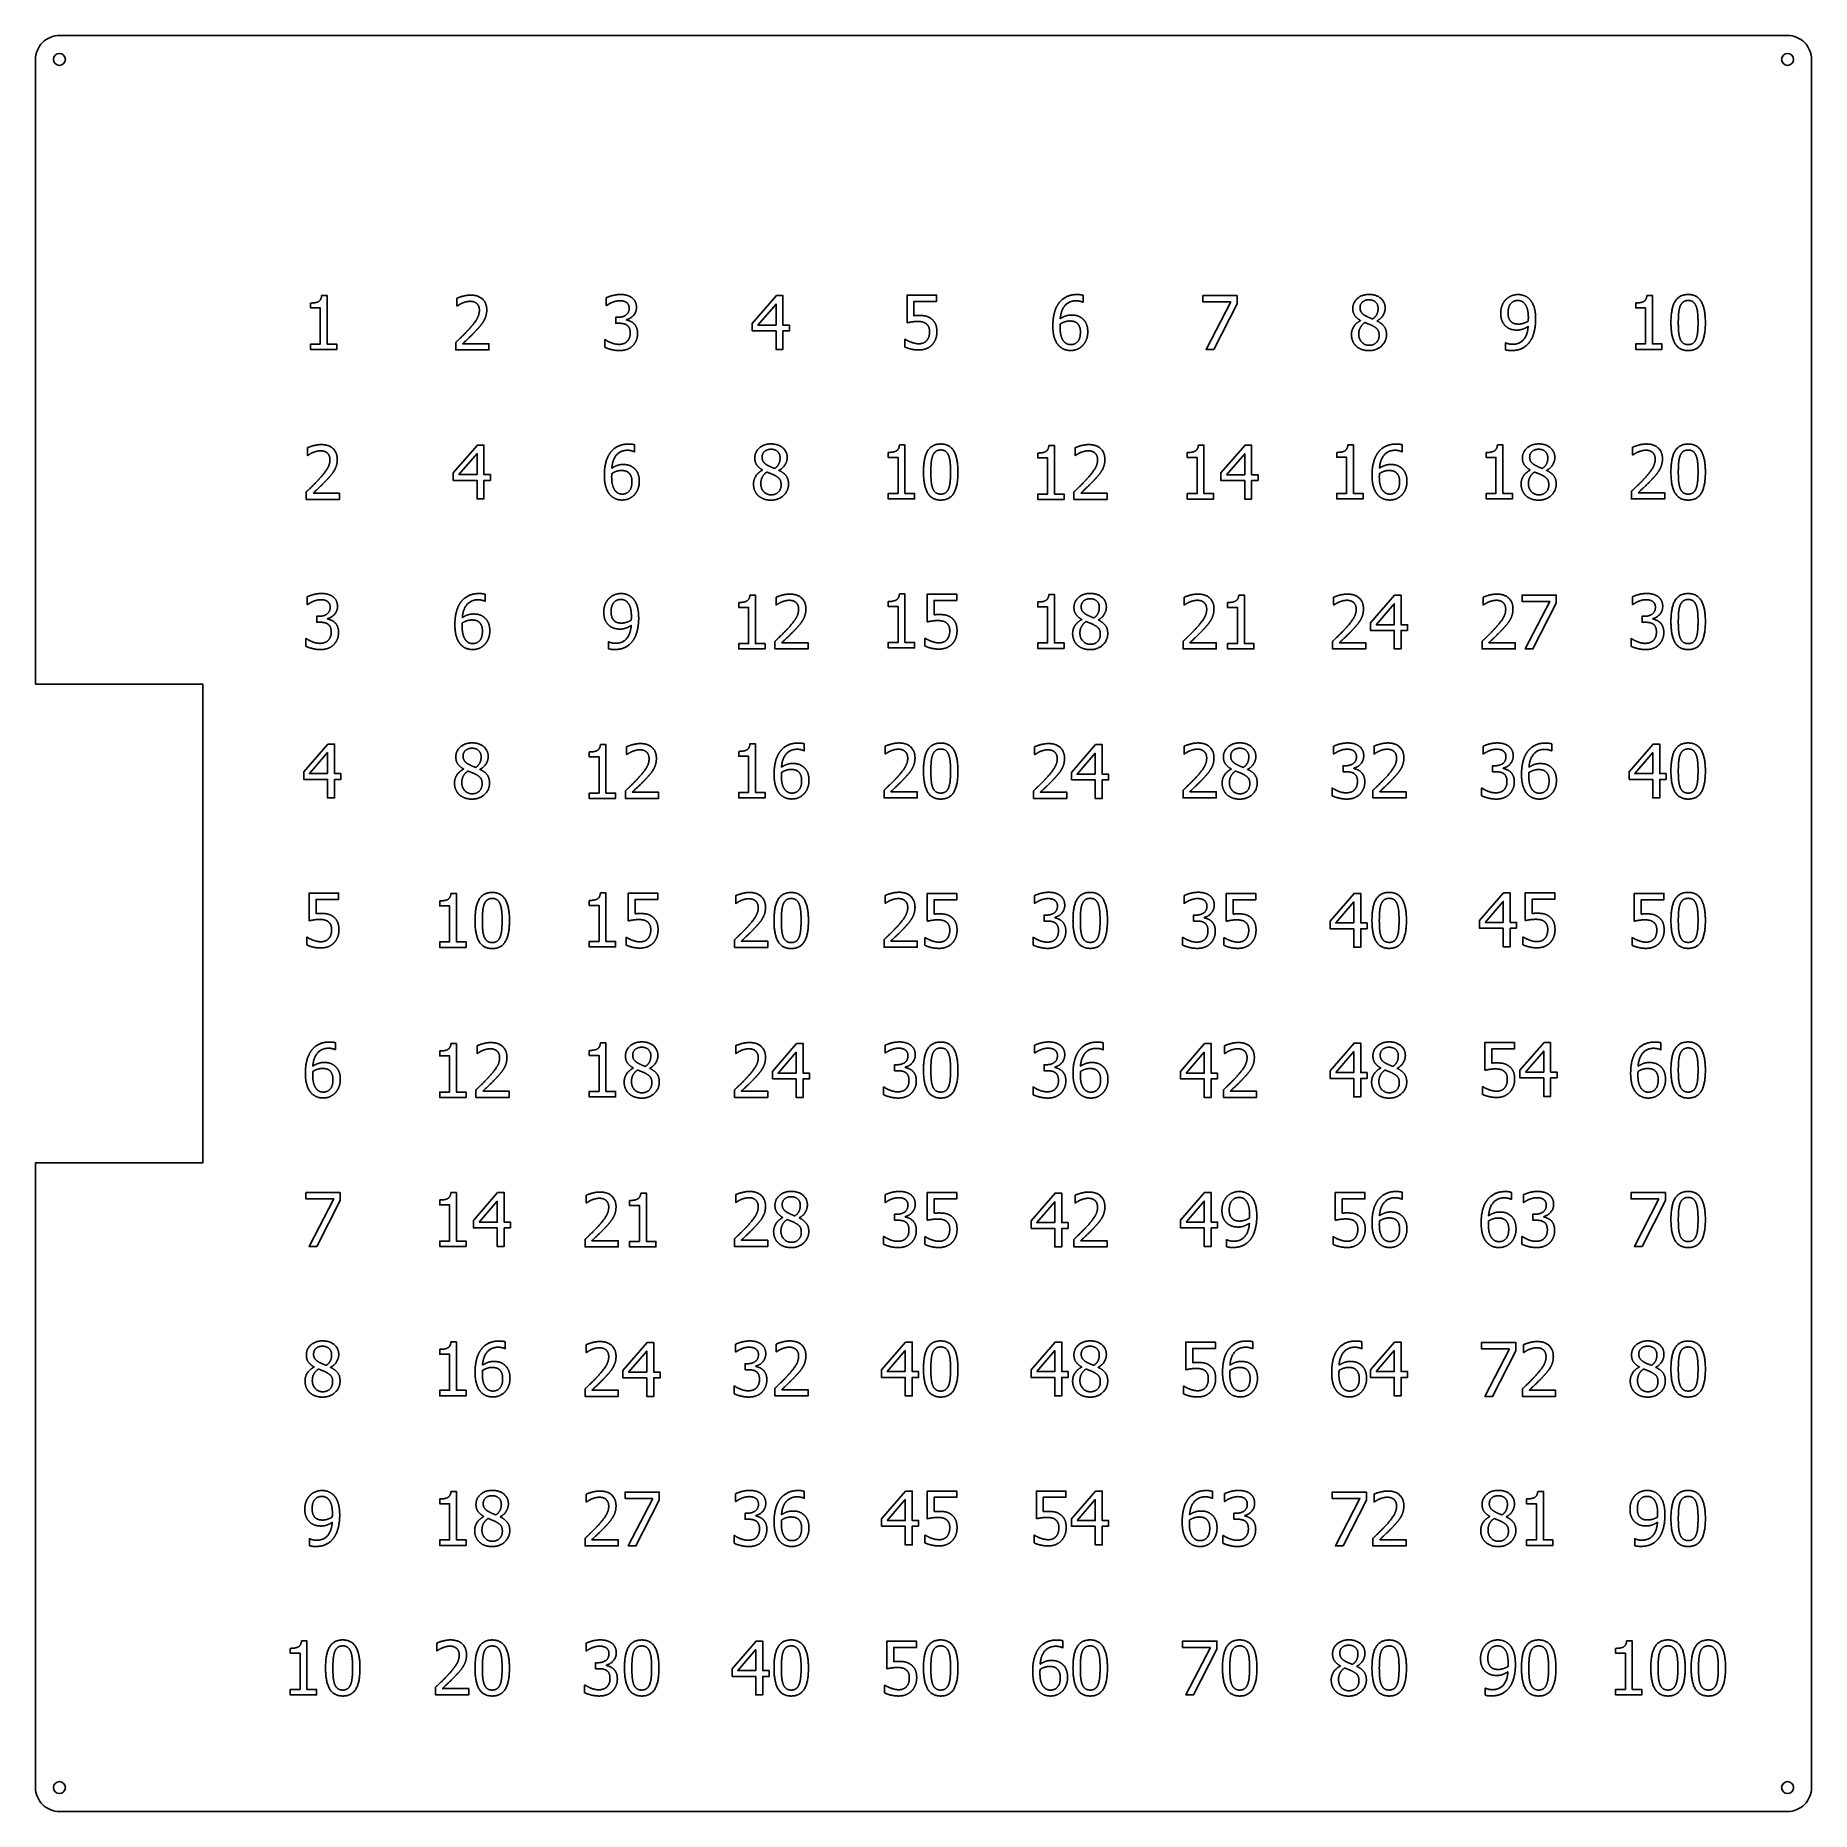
# Model space of a CAD drawing. Header units: millimetres. Extents: x -148 to 148, y -148 to 148.
import ezdxf

# ---------------------------------------------------------------- set-up
doc = ezdxf.new("R2010")
doc.units = ezdxf.units.MM

msp = doc.modelspace()

# ---------------------------------------------------------------- linework, layer by layer
for p, q in [((-49.66, 101), (-49.66, 100.92)), ((73.09, 100.81), (73.09, 100.84)), ((75.83, 100.79), (75.83, 100.76)), ((-26.91, 75.81), (-26.91, 75.84)), ((-24.17, 75.79), (-24.17, 75.76)), ((101.47, 75.81), (101.47, 75.84)), ((104.21, 75.79), (104.21, 75.76)), ((-99.66, 51), (-99.66, 50.92)), ((26.47, 50.81), (26.47, 50.84)), ((29.21, 50.79), (29.21, 50.76)), ((121.96, 51), (121.96, 50.92)), ((-76.91, 25.81), (-76.91, 25.84)), ((-74.17, 25.79), (-74.17, 25.76)), ((51.47, 25.81), (51.47, 25.84)), ((54.21, 25.79), (54.21, 25.76)), ((71.96, 26), (71.96, 25.92)), ((96.96, 26), (96.96, 25.92)), ((21.96, 1.03), (21.96, 0.94)), ((46.96, 1.03), (46.96, 0.94)), ((-48.53, -24.19), (-48.53, -24.16)), ((-45.79, -24.21), (-45.79, -24.24)), ((-3.04, -24), (-3.04, -24.08)), ((21.96, -24), (21.96, -24.08)), ((76.47, -24.19), (76.47, -24.16)), ((79.21, -24.21), (79.21, -24.24)), ((-23.53, -49.19), (-23.53, -49.16)), ((-20.79, -49.21), (-20.79, -49.24)), ((-3.04, -49), (-3.04, -49.08)), ((103.72, -49), (103.72, -49.08)), ((-101.91, -74.19), (-101.91, -74.16)), ((-99.17, -74.21), (-99.17, -74.24)), ((-28.04, -74), (-28.04, -74.08)), ((26.47, -74.19), (26.47, -74.16)), ((29.21, -74.21), (29.21, -74.24)), ((119.72, -74.19), (119.72, -74.16)), ((122.46, -74.21), (122.46, -74.24)), ((-73.53, -99.19), (-73.53, -99.16)), ((-70.79, -99.21), (-70.79, -99.24)), ((-28.04, -99), (-28.04, -99.08)), ((53.72, -99), (53.72, -99.08)), ((94.72, -99.19), (94.72, -99.16)), ((97.46, -99.21), (97.46, -99.24)), ((-53.04, -124), (-53.04, -124.08)), ((69.72, -124.19), (69.72, -124.16)), ((72.46, -124.21), (72.46, -124.24))]:
    msp.add_line(p, q)
msp.add_lwpolyline([(-148.5, 40), (-120.5, 40), (-120.5, -40), (-148.5, -40), (-148.5, -144.5, 0.414214), (-144.5, -148.5), (144.5, -148.5, 0.414214), (148.5, -144.5), (148.5, 144.5, 0.414214), (144.5, 148.5), (-144.5, 148.5, 0.414214), (-148.5, 144.5)], format="xyb", close=True)
for points in [[(-100.65, 105.01), (-99.72, 105.01), (-99.72, 96.9), (-98.12, 96.9), (-98.12, 95.99), (-102.51, 95.99), (-102.51, 96.9), (-100.88, 96.9), (-100.88, 102.94), (-102.51, 102.94), (-102.51, 103.76)], [(-77.97, 103.27), (-78.03, 103.27), (-78.03, 104.56)], [(-52.97, 103.36), (-53.05, 103.36), (-53.05, 104.64)], [(-2.75, 100.46), (-2.75, 105.09), (2.18, 105.09), (2.18, 104.04), (-1.59, 104.04), (-1.59, 101.64)], [(26.69, 105.05), (26.69, 103.9), (26.64, 103.9)], [(120.97, 105.03), (121.9, 105.03), (121.9, 96.92), (123.5, 96.92), (123.5, 96), (119.11, 96), (119.11, 96.92), (120.74, 96.92), (120.74, 102.95), (119.11, 102.95), (119.11, 103.78)], [(-50.94, 100.38), (-51.46, 100.38), (-51.46, 101.38), (-51.05, 101.38)], [(-77.09, 96.95), (-72.67, 96.95), (-72.67, 95.91), (-78.22, 95.91), (-78.22, 97.18)], [(-53.29, 96.36), (-53.29, 97.64), (-53.21, 97.64)], [(-3.13, 96.42), (-3.13, 97.69), (-3.04, 97.69)], [(97.31, 95.95), (97.31, 97.1), (97.37, 97.1)], [(-102.97, 78.27), (-103.03, 78.27), (-103.03, 79.56)], [(-48.31, 80.05), (-48.31, 78.9), (-48.36, 78.9)], [(-4.03, 80.03), (-3.1, 80.03), (-3.1, 71.92), (-1.5, 71.92), (-1.5, 71), (-5.89, 71), (-5.89, 71.92), (-4.26, 71.92), (-4.26, 77.95), (-5.89, 77.95), (-5.89, 78.78)], [(20.97, 79.93), (21.9, 79.93), (21.9, 71.82), (23.5, 71.82), (23.5, 70.91), (19.11, 70.91), (19.11, 71.82), (20.74, 71.82), (20.74, 77.86), (19.11, 77.86), (19.11, 78.68)], [(25.41, 78.27), (25.35, 78.27), (25.35, 79.56)], [(45.97, 80.01), (46.9, 80.01), (46.9, 71.9), (48.5, 71.9), (48.5, 70.99), (44.11, 70.99), (44.11, 71.9), (45.74, 71.9), (45.74, 77.94), (44.11, 77.94), (44.11, 78.76)], [(70.97, 80.04), (71.9, 80.04), (71.9, 71.93), (73.5, 71.93), (73.5, 71.01), (69.11, 71.01), (69.11, 71.93), (70.74, 71.93), (70.74, 77.96), (69.11, 77.96), (69.11, 78.79)], [(80.06, 80.05), (80.06, 78.9), (80.01, 78.9)], [(95.97, 80.03), (96.9, 80.03), (96.9, 71.92), (98.5, 71.92), (98.5, 71), (94.11, 71), (94.11, 71.92), (95.74, 71.92), (95.74, 77.95), (94.11, 77.95), (94.11, 78.77)], [(118.66, 78.37), (118.59, 78.37), (118.59, 79.65)], [(-102.09, 71.95), (-97.67, 71.95), (-97.67, 70.91), (-103.22, 70.91), (-103.22, 72.18)], [(26.29, 71.95), (30.71, 71.95), (30.71, 70.91), (25.16, 70.91), (25.16, 72.18)], [(119.53, 72.04), (123.95, 72.04), (123.95, 71), (118.4, 71), (118.4, 72.28)], [(-102.97, 53.36), (-103.05, 53.36), (-103.05, 54.64)], [(-73.31, 55.05), (-73.31, 53.9), (-73.36, 53.9)], [(-29.03, 54.93), (-28.1, 54.93), (-28.1, 46.82), (-26.5, 46.82), (-26.5, 45.91), (-30.89, 45.91), (-30.89, 46.82), (-29.26, 46.82), (-29.26, 52.86), (-30.89, 52.86), (-30.89, 53.68)], [(-24.59, 53.27), (-24.65, 53.27), (-24.65, 54.56)], [(-4.03, 55.11), (-3.1, 55.11), (-3.1, 47), (-1.5, 47), (-1.5, 46.08), (-5.89, 46.08), (-5.89, 47), (-4.26, 47), (-4.26, 53.03), (-5.89, 53.03), (-5.89, 53.85)], [(0.62, 50.44), (0.62, 55.08), (5.56, 55.08), (5.56, 54.02), (1.78, 54.02), (1.78, 51.62)], [(20.97, 55.03), (21.9, 55.03), (21.9, 46.92), (23.5, 46.92), (23.5, 46), (19.11, 46), (19.11, 46.92), (20.74, 46.92), (20.74, 52.95), (19.11, 52.95), (19.11, 53.77)], [(43.66, 53.27), (43.59, 53.27), (43.59, 54.56)], [(52.72, 54.93), (53.66, 54.93), (53.66, 46.82), (55.25, 46.82), (55.25, 45.91), (50.86, 45.91), (50.86, 46.82), (52.5, 46.82), (52.5, 52.86), (50.86, 52.86), (50.86, 53.68)], [(68.66, 53.27), (68.59, 53.27), (68.59, 54.56)], [(93.66, 53.27), (93.59, 53.27), (93.59, 54.56)], [(118.65, 53.36), (118.58, 53.36), (118.58, 54.64)], [(-100.94, 50.38), (-101.46, 50.38), (-101.46, 51.38), (-101.05, 51.38)], [(120.68, 50.38), (120.17, 50.38), (120.17, 51.38), (120.57, 51.38)], [(-103.29, 46.36), (-103.29, 47.64), (-103.21, 47.64)], [(0.25, 46.4), (0.25, 47.68), (0.34, 47.68)], [(118.33, 46.36), (118.33, 47.64), (118.42, 47.64)], [(-52.69, 45.95), (-52.69, 47.1), (-52.63, 47.1)], [(-23.71, 46.95), (-19.29, 46.95), (-19.29, 45.91), (-24.84, 45.91), (-24.84, 47.18)], [(44.53, 46.95), (48.95, 46.95), (48.95, 45.91), (43.4, 45.91), (43.4, 47.18)], [(69.53, 46.95), (73.95, 46.95), (73.95, 45.91), (68.4, 45.91), (68.4, 47.18)], [(94.53, 46.95), (98.95, 46.95), (98.95, 45.91), (93.4, 45.91), (93.4, 47.18)], [(-54.03, 29.93), (-53.1, 29.93), (-53.1, 21.82), (-51.5, 21.82), (-51.5, 20.91), (-55.89, 20.91), (-55.89, 21.82), (-54.26, 21.82), (-54.26, 27.86), (-55.89, 27.86), (-55.89, 28.68)], [(-29.03, 30.04), (-28.1, 30.04), (-28.1, 21.93), (-26.5, 21.93), (-26.5, 21.01), (-30.89, 21.01), (-30.89, 21.93), (-29.26, 21.93), (-29.26, 27.96), (-30.89, 27.96), (-30.89, 28.79)], [(-19.94, 30.05), (-19.94, 28.9), (-19.99, 28.9)], [(105.06, 30.04), (105.06, 28.88), (105.01, 28.88)], [(-49.59, 28.27), (-49.65, 28.27), (-49.65, 29.56)], [(-6.34, 28.37), (-6.41, 28.37), (-6.41, 29.65)], [(18.66, 28.27), (18.59, 28.27), (18.59, 29.56)], [(43.66, 28.37), (43.59, 28.37), (43.59, 29.65)], [(68.65, 28.36), (68.58, 28.36), (68.58, 29.64)], [(75.41, 28.37), (75.35, 28.37), (75.35, 29.65)], [(93.65, 28.36), (93.58, 28.36), (93.58, 29.64)], [(70.68, 25.38), (70.17, 25.38), (70.17, 26.38), (70.57, 26.38)], [(95.68, 25.38), (95.17, 25.38), (95.17, 26.38), (95.57, 26.38)], [(-48.71, 21.95), (-44.29, 21.95), (-44.29, 20.91), (-49.84, 20.91), (-49.84, 22.18)], [(-5.47, 22.04), (-1.05, 22.04), (-1.05, 21), (-6.6, 21), (-6.6, 22.28)], [(19.53, 21.95), (23.95, 21.95), (23.95, 20.91), (18.4, 20.91), (18.4, 22.18)], [(44.53, 22.04), (48.95, 22.04), (48.95, 21), (43.4, 21), (43.4, 22.28)], [(68.33, 21.36), (68.33, 22.64), (68.42, 22.64)], [(76.29, 22.04), (80.71, 22.04), (80.71, 21), (75.16, 21), (75.16, 22.28)], [(93.33, 21.36), (93.33, 22.64), (93.42, 22.64)], [(-102.75, 0.46), (-102.75, 5.09), (-97.82, 5.09), (-97.82, 4.04), (-101.59, 4.04), (-101.59, 1.64)], [(-79.03, 5.03), (-78.1, 5.03), (-78.1, -3.08), (-76.5, -3.08), (-76.5, -4), (-80.89, -4), (-80.89, -3.08), (-79.26, -3.08), (-79.26, 2.95), (-80.89, 2.95), (-80.89, 3.78)], [(-54.03, 5.11), (-53.1, 5.11), (-53.1, -3), (-51.5, -3), (-51.5, -3.92), (-55.89, -3.92), (-55.89, -3), (-54.26, -3), (-54.26, 3.03), (-55.89, 3.03), (-55.89, 3.85)], [(-49.38, 0.44), (-49.38, 5.08), (-44.44, 5.08), (-44.44, 4.02), (-48.22, 4.02), (-48.22, 1.62)], [(-31.34, 3.37), (-31.41, 3.37), (-31.41, 4.65)], [(-6.34, 3.39), (-6.41, 3.39), (-6.41, 4.68)], [(0.62, 0.39), (0.62, 5.03), (5.56, 5.03), (5.56, 3.97), (1.78, 3.97), (1.78, 1.57)], [(18.65, 3.39), (18.58, 3.39), (18.58, 4.66)], [(43.65, 3.39), (43.58, 3.39), (43.58, 4.66)], [(50.62, 0.39), (50.62, 5.03), (55.56, 5.03), (55.56, 3.97), (51.78, 3.97), (51.78, 1.57)], [(100.62, 0.48), (100.62, 5.12), (105.56, 5.12), (105.56, 4.06), (101.78, 4.06), (101.78, 1.66)], [(118.87, 0.39), (118.87, 5.03), (123.81, 5.03), (123.81, 3.97), (120.03, 3.97), (120.03, 1.57)], [(20.68, 0.41), (20.17, 0.41), (20.17, 1.41), (20.57, 1.41)], [(45.68, 0.41), (45.17, 0.41), (45.17, 1.41), (45.57, 1.41)], [(-103.13, -3.58), (-103.13, -2.31), (-103.04, -2.31)], [(-49.75, -3.6), (-49.75, -2.32), (-49.66, -2.32)], [(-30.47, -2.96), (-26.05, -2.96), (-26.05, -4), (-31.6, -4), (-31.6, -2.72)], [(-5.47, -2.93), (-1.05, -2.93), (-1.05, -3.97), (-6.6, -3.97), (-6.6, -2.7)], [(0.25, -3.65), (0.25, -2.38), (0.34, -2.38)], [(18.33, -3.61), (18.33, -2.33), (18.42, -2.33)], [(43.33, -3.61), (43.33, -2.33), (43.42, -2.33)], [(50.25, -3.65), (50.25, -2.38), (50.34, -2.38)], [(100.25, -3.56), (100.25, -2.28), (100.34, -2.28)], [(118.5, -3.65), (118.5, -2.37), (118.59, -2.37)], [(-98.31, -19.95), (-98.31, -21.1), (-98.36, -21.1)], [(-79.03, -20.07), (-78.1, -20.07), (-78.1, -28.18), (-76.5, -28.18), (-76.5, -29.09), (-80.89, -29.09), (-80.89, -28.18), (-79.26, -28.18), (-79.26, -22.14), (-80.89, -22.14), (-80.89, -21.32)], [(-74.59, -21.73), (-74.65, -21.73), (-74.65, -20.44)], [(-54.03, -19.97), (-53.1, -19.97), (-53.1, -28.08), (-51.5, -28.08), (-51.5, -29), (-55.89, -29), (-55.89, -28.08), (-54.26, -28.08), (-54.26, -22.05), (-55.89, -22.05), (-55.89, -21.23)], [(-31.34, -21.73), (-31.41, -21.73), (-31.41, -20.44)], [(-6.35, -21.64), (-6.42, -21.64), (-6.42, -20.36)], [(18.65, -21.64), (18.58, -21.64), (18.58, -20.36)], [(30.06, -19.96), (30.06, -21.12), (30.01, -21.12)], [(50.41, -21.73), (50.35, -21.73), (50.35, -20.44)], [(93.87, -24.54), (93.87, -19.91), (98.81, -19.91), (98.81, -20.96), (95.03, -20.96), (95.03, -23.36)], [(123.31, -19.95), (123.31, -21.11), (123.26, -21.11)], [(-4.32, -24.62), (-4.83, -24.62), (-4.83, -23.62), (-4.43, -23.62)], [(20.68, -24.62), (20.17, -24.62), (20.17, -23.62), (20.57, -23.62)], [(-73.71, -28.05), (-69.29, -28.05), (-69.29, -29.09), (-74.84, -29.09), (-74.84, -27.82)], [(-30.47, -28.05), (-26.05, -28.05), (-26.05, -29.09), (-31.6, -29.09), (-31.6, -27.82)], [(-6.67, -28.64), (-6.67, -27.36), (-6.58, -27.36)], [(18.33, -28.64), (18.33, -27.36), (18.42, -27.36)], [(51.29, -28.05), (55.71, -28.05), (55.71, -29.09), (50.16, -29.09), (50.16, -27.82)], [(93.5, -28.58), (93.5, -27.31), (93.59, -27.31)], [(-79.03, -44.99), (-78.1, -44.99), (-78.1, -53.1), (-76.5, -53.1), (-76.5, -54.01), (-80.89, -54.01), (-80.89, -53.1), (-79.26, -53.1), (-79.26, -47.06), (-80.89, -47.06), (-80.89, -46.24)], [(-56.34, -46.73), (-56.41, -46.73), (-56.41, -45.44)], [(-47.28, -45.07), (-46.34, -45.07), (-46.34, -53.18), (-44.75, -53.18), (-44.75, -54.09), (-49.14, -54.09), (-49.14, -53.18), (-47.5, -53.18), (-47.5, -47.14), (-49.14, -47.14), (-49.14, -46.32)], [(-31.34, -46.63), (-31.41, -46.63), (-31.41, -45.35)], [(-6.35, -46.64), (-6.42, -46.64), (-6.42, -45.36)], [(0.62, -49.64), (0.62, -45), (5.56, -45), (5.56, -46.06), (1.78, -46.06), (1.78, -48.46)], [(25.41, -46.73), (25.35, -46.73), (25.35, -45.44)], [(68.87, -49.63), (68.87, -44.99), (73.81, -44.99), (73.81, -46.05), (70.03, -46.05), (70.03, -48.45)], [(80.06, -44.95), (80.06, -46.1), (80.01, -46.1)], [(98.31, -44.96), (98.31, -46.12), (98.26, -46.12)], [(100.4, -46.64), (100.33, -46.64), (100.33, -45.36)], [(-4.32, -49.62), (-4.83, -49.62), (-4.83, -48.62), (-4.43, -48.62)], [(102.43, -49.62), (101.92, -49.62), (101.92, -48.62), (102.32, -48.62)], [(-55.47, -53.05), (-51.05, -53.05), (-51.05, -54.09), (-56.6, -54.09), (-56.6, -52.82)], [(-30.47, -52.96), (-26.05, -52.96), (-26.05, -54), (-31.6, -54), (-31.6, -52.72)], [(-6.67, -53.64), (-6.67, -52.36), (-6.58, -52.36)], [(0.25, -53.68), (0.25, -52.4), (0.34, -52.4)], [(26.29, -53.05), (30.71, -53.05), (30.71, -54.09), (25.16, -54.09), (25.16, -52.82)], [(50.69, -54.05), (50.69, -52.9), (50.75, -52.9)], [(68.5, -53.67), (68.5, -52.39), (68.59, -52.39)], [(100.08, -53.64), (100.08, -52.36), (100.17, -52.36)], [(-79.03, -69.96), (-78.1, -69.96), (-78.1, -78.07), (-76.5, -78.07), (-76.5, -78.99), (-80.89, -78.99), (-80.89, -78.07), (-79.26, -78.07), (-79.26, -72.04), (-80.89, -72.04), (-80.89, -71.21)], [(-69.94, -69.95), (-69.94, -71.1), (-69.99, -71.1)], [(-56.34, -71.73), (-56.41, -71.73), (-56.41, -70.44)], [(-31.35, -71.64), (-31.42, -71.64), (-31.42, -70.36)], [(-24.59, -71.63), (-24.65, -71.63), (-24.65, -70.35)], [(43.87, -74.63), (43.87, -69.99), (48.81, -69.99), (48.81, -71.05), (45.03, -71.05), (45.03, -73.45)], [(55.06, -69.95), (55.06, -71.1), (55.01, -71.1)], [(73.31, -69.95), (73.31, -71.1), (73.26, -71.1)], [(100.41, -71.73), (100.35, -71.73), (100.35, -70.44)], [(-29.32, -74.62), (-29.83, -74.62), (-29.83, -73.62), (-29.43, -73.62)], [(-55.47, -78.05), (-51.05, -78.05), (-51.05, -79.09), (-56.6, -79.09), (-56.6, -77.82)], [(-31.67, -78.64), (-31.67, -77.36), (-31.58, -77.36)], [(-23.71, -77.96), (-19.29, -77.96), (-19.29, -79), (-24.84, -79), (-24.84, -77.72)], [(43.5, -78.67), (43.5, -77.39), (43.59, -77.39)], [(101.29, -78.05), (105.71, -78.05), (105.71, -79.09), (100.16, -79.09), (100.16, -77.82)], [(-79.03, -94.97), (-78.1, -94.97), (-78.1, -103.08), (-76.5, -103.08), (-76.5, -104), (-80.89, -104), (-80.89, -103.08), (-79.26, -103.08), (-79.26, -97.05), (-80.89, -97.05), (-80.89, -96.23)], [(-19.94, -94.96), (-19.94, -96.12), (-19.99, -96.12)], [(0.62, -99.54), (0.62, -94.91), (5.56, -94.91), (5.56, -95.96), (1.78, -95.96), (1.78, -98.36)], [(18.87, -99.54), (18.87, -94.91), (23.81, -94.91), (23.81, -95.96), (20.03, -95.96), (20.03, -98.36)], [(48.31, -94.96), (48.31, -96.12), (48.26, -96.12)], [(102.72, -94.97), (103.66, -94.97), (103.66, -103.08), (105.25, -103.08), (105.25, -104), (100.86, -104), (100.86, -103.08), (102.5, -103.08), (102.5, -97.05), (100.86, -97.05), (100.86, -96.23)], [(-56.34, -96.73), (-56.41, -96.73), (-56.41, -95.44)], [(-31.35, -96.64), (-31.42, -96.64), (-31.42, -95.36)], [(50.4, -96.64), (50.33, -96.64), (50.33, -95.36)], [(75.41, -96.73), (75.35, -96.73), (75.35, -95.44)], [(-29.32, -99.62), (-29.83, -99.62), (-29.83, -98.62), (-29.43, -98.62)], [(52.43, -99.62), (51.92, -99.62), (51.92, -98.62), (52.32, -98.62)], [(-102.69, -104.05), (-102.69, -102.9), (-102.63, -102.9)], [(-55.47, -103.05), (-51.05, -103.05), (-51.05, -104.09), (-56.6, -104.09), (-56.6, -102.82)], [(-31.67, -103.64), (-31.67, -102.36), (-31.58, -102.36)], [(0.25, -103.58), (0.25, -102.31), (0.34, -102.31)], [(18.5, -103.58), (18.5, -102.31), (18.59, -102.31)], [(50.08, -103.64), (50.08, -102.36), (50.17, -102.36)], [(76.29, -103.05), (80.71, -103.05), (80.71, -104.09), (75.16, -104.09), (75.16, -102.82)], [(118.94, -104.05), (118.94, -102.89), (118.99, -102.89)], [(-104.03, -119.97), (-103.1, -119.97), (-103.1, -128.08), (-101.5, -128.08), (-101.5, -129), (-105.89, -129), (-105.89, -128.08), (-104.26, -128.08), (-104.26, -122.05), (-105.89, -122.05), (-105.89, -121.22)], [(-81.34, -121.63), (-81.41, -121.63), (-81.41, -120.35)], [(-56.35, -121.64), (-56.42, -121.64), (-56.42, -120.36)], [(-6.13, -124.63), (-6.13, -120), (-1.19, -120), (-1.19, -121.05), (-4.97, -121.05), (-4.97, -123.45)], [(23.31, -119.95), (23.31, -121.11), (23.26, -121.11)], [(117.59, -119.97), (118.53, -119.97), (118.53, -128.08), (120.12, -128.08), (120.12, -129), (115.73, -129), (115.73, -128.08), (117.37, -128.08), (117.37, -122.05), (115.73, -122.05), (115.73, -121.22)], [(-54.32, -124.62), (-54.83, -124.62), (-54.83, -123.62), (-54.43, -123.62)], [(-56.67, -128.64), (-56.67, -127.36), (-56.58, -127.36)], [(-6.5, -128.68), (-6.5, -127.4), (-6.41, -127.4)], [(-80.47, -127.96), (-76.05, -127.96), (-76.05, -129), (-81.6, -129), (-81.6, -127.72)], [(93.94, -129.05), (93.94, -127.89), (93.99, -127.89)]]:
    msp.add_lwpolyline(points)
for points in [[(-28.64, 99.09), (-28.64, 100.36), (-24.61, 105), (-23.5, 105), (-23.5, 100.06), (-22.43, 100.06), (-22.43, 99.09), (-23.5, 99.09), (-23.5, 96), (-24.66, 96), (-24.66, 99.09)], [(52.43, 103.65), (48.54, 96), (47.25, 96), (51.37, 103.94), (46.72, 103.94), (46.72, 105), (52.43, 105)], [(-24.66, 100.06), (-24.66, 103.58), (-27.69, 100.06)], [(-78.64, 74.09), (-78.64, 75.36), (-74.61, 80), (-73.5, 80), (-73.5, 75.06), (-72.43, 75.06), (-72.43, 74.09), (-73.5, 74.09), (-73.5, 71), (-74.66, 71), (-74.66, 74.09)], [(-74.66, 75.06), (-74.66, 78.58), (-77.69, 75.06)], [(55.95, 74.08), (54.88, 74.08), (54.88, 70.99), (53.72, 70.99), (53.72, 74.08), (49.74, 74.08), (49.74, 75.35), (53.77, 79.99), (54.88, 79.99), (54.88, 75.05), (55.95, 75.05)], [(50.69, 75.05), (53.72, 75.05), (53.72, 78.56)], [(80.95, 49), (79.88, 49), (79.88, 45.91), (78.72, 45.91), (78.72, 49), (74.74, 49), (74.74, 50.27), (78.77, 54.91), (79.88, 54.91), (79.88, 49.97), (80.95, 49.97)], [(75.69, 49.97), (78.72, 49.97), (78.72, 53.48)], [(105.81, 53.56), (101.91, 45.91), (100.63, 45.91), (104.74, 53.85), (100.1, 53.85), (100.1, 54.91), (105.81, 54.91)], [(-103.64, 24.09), (-103.64, 25.36), (-99.61, 30), (-98.5, 30), (-98.5, 25.06), (-97.43, 25.06), (-97.43, 24.09), (-98.5, 24.09), (-98.5, 21), (-99.66, 21), (-99.66, 24.09)], [(24.74, 24), (24.74, 25.27), (28.77, 29.91), (29.88, 29.91), (29.88, 24.97), (30.95, 24.97), (30.95, 24), (29.88, 24), (29.88, 20.91), (28.72, 20.91), (28.72, 24)], [(117.99, 24.1), (117.99, 25.37), (122.01, 30), (123.12, 30), (123.12, 25.07), (124.19, 25.07), (124.19, 24.1), (123.12, 24.1), (123.12, 21), (121.96, 21), (121.96, 24.1)], [(-99.66, 25.06), (-99.66, 28.58), (-102.69, 25.06)], [(28.72, 24.97), (28.72, 28.48), (25.69, 24.97)], [(121.96, 25.07), (121.96, 28.58), (118.94, 25.07)], [(67.99, -0.88), (67.99, 0.39), (72.01, 5.03), (73.12, 5.03), (73.12, 0.09), (74.19, 0.09), (74.19, -0.88), (73.12, -0.88), (73.12, -3.97), (71.96, -3.97), (71.96, -0.88)], [(71.96, 0.09), (71.96, 3.61), (68.94, 0.09)], [(99.19, -0.79), (98.12, -0.79), (98.12, -3.88), (96.96, -3.88), (96.96, -0.79), (92.99, -0.79), (92.99, 0.48), (97.01, 5.12), (98.12, 5.12), (98.12, 0.18), (99.19, 0.18)], [(93.94, 0.18), (96.96, 0.18), (96.96, 3.7)], [(-25.26, -26), (-25.26, -24.73), (-21.23, -20.09), (-20.12, -20.09), (-20.12, -25.03), (-19.05, -25.03), (-19.05, -26), (-20.12, -26), (-20.12, -29.09), (-21.28, -29.09), (-21.28, -26)], [(49.19, -26), (48.12, -26), (48.12, -29.09), (46.96, -29.09), (46.96, -26), (42.99, -26), (42.99, -24.73), (47.01, -20.09), (48.12, -20.09), (48.12, -25.03), (49.19, -25.03)], [(74.19, -25.91), (73.12, -25.91), (73.12, -29), (71.96, -29), (71.96, -25.91), (67.99, -25.91), (67.99, -24.64), (72.01, -20), (73.12, -20), (73.12, -24.94), (74.19, -24.94)], [(105.95, -25.81), (104.88, -25.81), (104.88, -28.91), (103.72, -28.91), (103.72, -25.81), (99.74, -25.81), (99.74, -24.54), (103.77, -19.91), (104.88, -19.91), (104.88, -24.84), (105.95, -24.84)], [(-21.28, -25.03), (-21.28, -21.52), (-24.31, -25.03)], [(43.94, -25.03), (46.96, -25.03), (46.96, -21.52)], [(68.94, -24.94), (71.96, -24.94), (71.96, -21.42)], [(100.69, -24.84), (103.72, -24.84), (103.72, -21.33)], [(-97.57, -46.35), (-101.46, -54), (-102.75, -54), (-98.63, -46.06), (-103.28, -46.06), (-103.28, -45), (-97.57, -45)], [(-69.05, -50.92), (-70.12, -50.92), (-70.12, -54.01), (-71.28, -54.01), (-71.28, -50.92), (-75.26, -50.92), (-75.26, -49.65), (-71.23, -45.01), (-70.12, -45.01), (-70.12, -49.95), (-69.05, -49.95)], [(-74.31, -49.95), (-71.28, -49.95), (-71.28, -46.44)], [(17.99, -51), (17.99, -49.73), (22.01, -45.09), (23.12, -45.09), (23.12, -50.03), (24.19, -50.03), (24.19, -51), (23.12, -51), (23.12, -54.09), (21.96, -54.09), (21.96, -51)], [(21.96, -50.03), (21.96, -46.52), (18.94, -50.03)], [(49.19, -50.91), (48.12, -50.91), (48.12, -54), (46.96, -54), (46.96, -50.91), (42.99, -50.91), (42.99, -49.64), (47.01, -45), (48.12, -45), (48.12, -49.94), (49.19, -49.94)], [(43.94, -49.94), (46.96, -49.94), (46.96, -46.43)], [(122.99, -46.05), (118.34, -46.05), (118.34, -45), (124.06, -45), (124.06, -46.35), (120.16, -54), (118.88, -54)], [(-50.26, -76), (-50.26, -74.73), (-46.23, -70.09), (-45.12, -70.09), (-45.12, -75.03), (-44.05, -75.03), (-44.05, -76), (-45.12, -76), (-45.12, -79.09), (-46.28, -79.09), (-46.28, -76)], [(-7.01, -75.9), (-7.01, -74.63), (-2.99, -70), (-1.88, -70), (-1.88, -74.93), (-0.81, -74.93), (-0.81, -75.9), (-1.88, -75.9), (-1.88, -79), (-3.04, -79), (-3.04, -75.9)], [(24.19, -75.91), (23.12, -75.91), (23.12, -79), (21.96, -79), (21.96, -75.91), (17.99, -75.91), (17.99, -74.64), (22.01, -70), (23.12, -70), (23.12, -74.94), (24.19, -74.94)], [(80.95, -75.9), (79.88, -75.9), (79.88, -78.99), (78.72, -78.99), (78.72, -75.9), (74.74, -75.9), (74.74, -74.63), (78.77, -69.99), (79.88, -69.99), (79.88, -74.93), (80.95, -74.93)], [(97.99, -71.15), (93.34, -71.15), (93.34, -70.09), (99.06, -70.09), (99.06, -71.44), (95.16, -79.09), (93.88, -79.09)], [(-46.28, -75.03), (-46.28, -71.52), (-49.31, -75.03)], [(-3.04, -74.93), (-3.04, -71.42), (-6.06, -74.93)], [(18.94, -74.94), (21.96, -74.94), (21.96, -71.42)], [(75.69, -74.93), (78.72, -74.93), (78.72, -71.41)], [(-0.81, -100.81), (-1.88, -100.81), (-1.88, -103.91), (-3.04, -103.91), (-3.04, -100.81), (-7.01, -100.81), (-7.01, -99.54), (-2.99, -94.91), (-1.88, -94.91), (-1.88, -99.84), (-0.81, -99.84)], [(30.95, -100.81), (29.88, -100.81), (29.88, -103.91), (28.72, -103.91), (28.72, -100.81), (24.74, -100.81), (24.74, -99.54), (28.77, -94.91), (29.88, -94.91), (29.88, -99.84), (30.95, -99.84)], [(-45.26, -96.15), (-49.9, -96.15), (-49.9, -95.09), (-44.19, -95.09), (-44.19, -96.44), (-48.09, -104.09), (-49.37, -104.09)], [(-6.06, -99.84), (-3.04, -99.84), (-3.04, -96.33)], [(25.69, -99.84), (28.72, -99.84), (28.72, -96.33)], [(74.06, -96.44), (70.16, -104.09), (68.88, -104.09), (72.99, -96.15), (68.34, -96.15), (68.34, -95.09), (74.06, -95.09)], [(-32.01, -125.9), (-32.01, -124.63), (-27.99, -120), (-26.88, -120), (-26.88, -124.93), (-25.81, -124.93), (-25.81, -125.9), (-26.88, -125.9), (-26.88, -129), (-28.04, -129), (-28.04, -125.9)], [(-28.04, -124.93), (-28.04, -121.42), (-31.06, -124.93)], [(47.99, -121.05), (43.34, -121.05), (43.34, -120), (49.06, -120), (49.06, -121.35), (45.16, -129), (43.88, -129)]]:
    msp.add_lwpolyline(points, close=True)
for centre in [(-144.5, 144.5), (144.5, 144.5), (-144.5, -144.5), (144.5, -144.5)]:
    msp.add_circle(centre, 1)
for points in [[(-102.51, 103.76), (-101.59, 103.76), (-100.71, 104.29), (-100.65, 105.01)], [(-78.03, 104.56), (-77.66, 104.74), (-76.32, 105.09), (-75.73, 105.09)], [(-75.81, 104.05), (-76.13, 104.05), (-76.79, 103.89), (-77.09, 103.77)], [(-74.71, 103.69), (-74.92, 103.87), (-75.48, 104.05), (-75.81, 104.05)], [(-75.73, 105.09), (-74.46, 105.09), (-73.04, 103.76), (-73.04, 102.62)], [(-53.05, 104.64), (-52.65, 104.85), (-51.3, 105.19), (-50.7, 105.19)], [(-50.79, 104.15), (-51.12, 104.15), (-51.77, 103.99), (-52.08, 103.86)], [(-49.7, 103.87), (-49.92, 104.02), (-50.48, 104.15), (-50.79, 104.15)], [(-50.7, 105.19), (-50.08, 105.19), (-49.17, 104.94), (-48.8, 104.68)], [(-48.8, 104.68), (-48.41, 104.39), (-48, 103.57), (-48, 103.02)], [(22.62, 103.73), (23.11, 104.41), (24.65, 105.18), (25.67, 105.18)], [(25.51, 104.14), (24.38, 104.14), (23, 102.62), (22.87, 101.13)], [(26.64, 103.9), (26.47, 103.98), (25.86, 104.14), (25.51, 104.14)], [(25.67, 105.18), (25.97, 105.18), (26.49, 105.12), (26.69, 105.05)], [(71.79, 102.83), (71.79, 103.85), (73.32, 105.2), (74.5, 105.2)], [(74.49, 104.31), (73.84, 104.31), (73, 103.59), (73, 102.97)], [(76.02, 102.9), (76.02, 103.5), (75.21, 104.31), (74.49, 104.31)], [(74.5, 105.2), (75.73, 105.2), (77.21, 103.92), (77.21, 102.91)], [(96.53, 102.07), (96.53, 102.76), (96.98, 103.92), (97.38, 104.33)], [(97.38, 104.33), (97.75, 104.73), (98.84, 105.18), (99.39, 105.18)], [(99.38, 104.19), (98.64, 104.19), (97.76, 103.13), (97.76, 102.12)], [(100.51, 103.68), (100.25, 103.98), (99.7, 104.19), (99.38, 104.19)], [(99.39, 105.18), (100.01, 105.18), (101.02, 104.76), (101.39, 104.37)], [(101.39, 104.37), (101.86, 103.87), (102.37, 102.27), (102.37, 101.04)], [(119.11, 103.78), (120.04, 103.78), (120.91, 104.3), (120.97, 105.03)], [(125, 100.5), (125, 102.93), (126.41, 105.19), (127.88, 105.19)], [(127.88, 104.19), (127.38, 104.19), (126.73, 103.71), (126.54, 103.24)], [(127.88, 105.19), (129.36, 105.19), (130.76, 102.85), (130.76, 100.5)], [(129.2, 103.25), (129.02, 103.71), (128.39, 104.19), (127.88, 104.19)], [(-77.09, 103.77), (-77.35, 103.67), (-77.82, 103.37), (-77.97, 103.27)], [(-76.05, 99.35), (-75.02, 100.48), (-74.27, 101.83), (-74.27, 102.56)], [(-74.27, 102.56), (-74.27, 102.94), (-74.5, 103.5), (-74.71, 103.69)], [(-73.04, 102.62), (-73.04, 102.09), (-73.29, 101.2), (-73.51, 100.82)], [(-52.08, 103.86), (-52.37, 103.74), (-52.8, 103.48), (-52.97, 103.36)], [(-51.05, 101.38), (-50.24, 101.38), (-49.22, 102.16), (-49.22, 102.89)], [(-49.22, 102.89), (-49.22, 103.24), (-49.49, 103.72), (-49.7, 103.87)], [(-48, 103.02), (-48, 102.27), (-48.98, 101.15), (-49.66, 101)], [(-1.59, 101.64), (-1.38, 101.67), (-0.95, 101.69), (-0.78, 101.69)], [(-0.78, 101.69), (-0.08, 101.69), (0.87, 101.46), (1.31, 101.13)], [(1.31, 101.13), (1.75, 100.79), (2.24, 99.77), (2.24, 98.95)], [(21.63, 99.96), (21.63, 101.14), (22.12, 103.03), (22.62, 103.73)], [(22.87, 101.13), (23.3, 101.43), (24.21, 101.76), (24.75, 101.76)], [(24.75, 101.76), (25.27, 101.76), (26.06, 101.55), (26.49, 101.23)], [(26.49, 101.23), (26.99, 100.85), (27.47, 99.7), (27.47, 98.93)], [(73.09, 100.84), (72.43, 101.23), (71.79, 102.15), (71.79, 102.83)], [(73, 102.97), (73, 102.53), (73.43, 101.91), (73.86, 101.66)], [(73.86, 101.66), (74.04, 101.56), (74.81, 101.2), (75.13, 101.1)], [(75.13, 101.1), (75.65, 101.5), (76.02, 102.35), (76.02, 102.9)], [(77.21, 102.91), (77.21, 102.31), (76.5, 101.13), (75.83, 100.79)], [(97.51, 99.77), (97.03, 100.15), (96.53, 101.28), (96.53, 102.07)], [(97.76, 102.12), (97.76, 101.55), (98.05, 100.82), (98.37, 100.55)], [(101.15, 101.31), (101.15, 102.22), (100.81, 103.37), (100.51, 103.68)], [(101.13, 100.74), (101.13, 100.82), (101.15, 101.12), (101.15, 101.31)], [(102.37, 101.04), (102.37, 99.92), (101.86, 97.92), (101.37, 97.26)], [(126.54, 103.24), (126.36, 102.78), (126.23, 101.38), (126.23, 100.5)], [(129.53, 100.5), (129.53, 101.43), (129.39, 102.79), (129.2, 103.25)], [(-78.22, 97.18), (-77.62, 97.74), (-76.56, 98.79), (-76.05, 99.35)], [(-74.71, 99.28), (-75.28, 98.66), (-76.67, 97.33), (-77.09, 96.95)], [(-73.51, 100.82), (-73.73, 100.43), (-74.36, 99.65), (-74.71, 99.28)], [(-49.59, 100.06), (-49.84, 100.24), (-50.54, 100.38), (-50.94, 100.38)], [(-49.66, 100.92), (-49.38, 100.86), (-48.73, 100.59), (-48.45, 100.33)], [(-49.05, 98.76), (-49.05, 99.25), (-49.33, 99.88), (-49.59, 100.06)], [(-49.54, 97.36), (-49.3, 97.63), (-49.05, 98.27), (-49.05, 98.76)], [(-47.82, 98.67), (-47.82, 98.06), (-48.24, 97.04), (-48.62, 96.64)], [(-48.45, 100.33), (-48.17, 100.08), (-47.82, 99.26), (-47.82, 98.67)], [(-0.97, 100.68), (-1.47, 100.68), (-2.45, 100.52), (-2.75, 100.46)], [(0.5, 100.26), (0.24, 100.49), (-0.51, 100.68), (-0.97, 100.68)], [(1.01, 98.96), (1.01, 99.44), (0.75, 100.06), (0.5, 100.26)], [(0.55, 97.5), (0.78, 97.76), (1.01, 98.48), (1.01, 98.96)], [(2.24, 98.95), (2.24, 98.3), (1.82, 97.2), (1.44, 96.79)], [(22.63, 96.64), (22.16, 97.13), (21.63, 98.77), (21.63, 99.96)], [(22.87, 100.26), (22.87, 100.13), (22.85, 99.88), (22.85, 99.69)], [(22.85, 99.69), (22.85, 98.76), (23.22, 97.62), (23.49, 97.32)], [(24.48, 100.76), (24.06, 100.76), (23.26, 100.5), (22.87, 100.26)], [(25.63, 100.45), (25.39, 100.63), (24.79, 100.76), (24.48, 100.76)], [(24.62, 96.81), (25.35, 96.81), (26.24, 97.84), (26.24, 98.88)], [(26.24, 98.88), (26.24, 99.43), (25.95, 100.18), (25.63, 100.45)], [(27.47, 98.93), (27.47, 98.24), (27.01, 97.06), (26.62, 96.67)], [(71.57, 98.49), (71.57, 99.22), (72.35, 100.44), (73.09, 100.81)], [(72.34, 96.57), (71.96, 96.93), (71.57, 97.93), (71.57, 98.49)], [(73.81, 100.5), (73.32, 100.17), (72.79, 99.19), (72.79, 98.57)], [(72.79, 98.57), (72.79, 97.76), (73.77, 96.69), (74.51, 96.69)], [(75.13, 99.94), (74.93, 100.06), (74.24, 100.32), (73.81, 100.5)], [(77.43, 98.51), (77.43, 97.36), (75.75, 95.8), (74.5, 95.8)], [(74.51, 96.69), (75.27, 96.69), (76.19, 97.6), (76.19, 98.39)], [(76.19, 98.39), (76.19, 98.95), (75.75, 99.6), (75.13, 99.94)], [(75.83, 100.76), (76.62, 100.39), (77.43, 99.34), (77.43, 98.51)], [(99.24, 99.24), (98.75, 99.24), (97.92, 99.46), (97.51, 99.77)], [(98.37, 100.55), (98.6, 100.37), (99.18, 100.24), (99.51, 100.24)], [(98.49, 96.86), (99.68, 96.86), (101.02, 98.43), (101.12, 99.87)], [(101.12, 99.87), (100.64, 99.54), (99.76, 99.24), (99.24, 99.24)], [(99.51, 100.24), (99.9, 100.24), (100.79, 100.51), (101.13, 100.74)], [(127.88, 95.81), (126.4, 95.81), (125, 98.13), (125, 100.5)], [(126.23, 100.5), (126.23, 99.55), (126.35, 98.28), (126.53, 97.78)], [(130.76, 100.5), (130.76, 98.08), (129.35, 95.81), (127.88, 95.81)], [(129.21, 97.76), (129.39, 98.21), (129.53, 99.58), (129.53, 100.5)], [(-50.84, 95.81), (-51.51, 95.81), (-52.84, 96.14), (-53.29, 96.36)], [(-53.21, 97.64), (-52.83, 97.36), (-51.54, 96.85), (-50.91, 96.85)], [(-50.91, 96.85), (-50.54, 96.85), (-49.79, 97.09), (-49.54, 97.36)], [(-48.62, 96.64), (-49.01, 96.23), (-50.13, 95.81), (-50.84, 95.81)], [(-0.77, 95.91), (-1.41, 95.91), (-2.67, 96.19), (-3.13, 96.42)], [(-3.04, 97.69), (-2.9, 97.59), (-2.38, 97.33), (-2.07, 97.21)], [(-2.07, 97.21), (-1.71, 97.09), (-1.12, 96.95), (-0.75, 96.95)], [(1.44, 96.79), (1.06, 96.38), (-0.07, 95.91), (-0.77, 95.91)], [(-0.75, 96.95), (-0.38, 96.95), (0.3, 97.21), (0.55, 97.5)], [(24.61, 95.82), (24, 95.82), (23, 96.23), (22.63, 96.64)], [(23.49, 97.32), (23.75, 97.03), (24.3, 96.81), (24.62, 96.81)], [(26.62, 96.67), (26.22, 96.25), (25.21, 95.82), (24.61, 95.82)], [(74.5, 95.8), (73.83, 95.8), (72.73, 96.2), (72.34, 96.57)], [(98.33, 95.82), (98.09, 95.82), (97.55, 95.87), (97.31, 95.95)], [(97.37, 97.1), (97.52, 97.02), (98.17, 96.86), (98.49, 96.86)], [(101.37, 97.26), (100.86, 96.56), (99.4, 95.82), (98.33, 95.82)], [(126.53, 97.78), (126.71, 97.32), (127.36, 96.81), (127.88, 96.81)], [(127.88, 96.81), (128.38, 96.81), (129.03, 97.29), (129.21, 97.76)], [(-28.21, 77.83), (-28.21, 78.85), (-26.68, 80.2), (-25.5, 80.2)], [(-25.5, 80.2), (-24.27, 80.2), (-22.79, 78.92), (-22.79, 77.91)], [(100.16, 77.83), (100.16, 78.85), (101.7, 80.2), (102.88, 80.2)], [(102.88, 80.2), (104.1, 80.2), (105.58, 78.92), (105.58, 77.91)], [(-103.03, 79.56), (-102.66, 79.74), (-101.32, 80.09), (-100.73, 80.09)], [(-102.09, 78.77), (-102.35, 78.67), (-102.82, 78.37), (-102.97, 78.27)], [(-100.81, 79.05), (-101.13, 79.05), (-101.79, 78.89), (-102.09, 78.77)], [(-101.05, 74.35), (-100.02, 75.48), (-99.27, 76.83), (-99.27, 77.56)], [(-99.71, 78.69), (-99.92, 78.87), (-100.48, 79.05), (-100.81, 79.05)], [(-100.73, 80.09), (-99.46, 80.09), (-98.04, 78.76), (-98.04, 77.62)], [(-99.27, 77.56), (-99.27, 77.94), (-99.5, 78.5), (-99.71, 78.69)], [(-98.04, 77.62), (-98.04, 77.09), (-98.29, 76.2), (-98.51, 75.82)], [(-53.37, 74.96), (-53.37, 76.14), (-52.88, 78.03), (-52.38, 78.73)], [(-52.38, 78.73), (-51.89, 79.41), (-50.35, 80.18), (-49.33, 80.18)], [(-49.49, 79.14), (-50.62, 79.14), (-52, 77.62), (-52.13, 76.13)], [(-48.36, 78.9), (-48.53, 78.98), (-49.14, 79.14), (-49.49, 79.14)], [(-49.33, 80.18), (-49.03, 80.18), (-48.51, 80.12), (-48.31, 80.05)], [(-26.91, 75.84), (-27.57, 76.23), (-28.21, 77.15), (-28.21, 77.83)], [(-25.51, 79.31), (-26.16, 79.31), (-27, 78.59), (-27, 77.97)], [(-27, 77.97), (-27, 77.53), (-26.57, 76.91), (-26.14, 76.66)], [(-23.98, 77.9), (-23.98, 78.5), (-24.79, 79.31), (-25.51, 79.31)], [(-24.87, 76.1), (-24.35, 76.5), (-23.98, 77.35), (-23.98, 77.9)], [(-22.79, 77.91), (-22.79, 77.31), (-23.5, 76.13), (-24.17, 75.79)], [(-5.89, 78.78), (-4.96, 78.78), (-4.09, 79.3), (-4.03, 80.03)], [(0, 75.5), (0, 77.93), (1.41, 80.19), (2.88, 80.19)], [(1.54, 78.24), (1.36, 77.78), (1.23, 76.38), (1.23, 75.5)], [(2.88, 79.19), (2.38, 79.19), (1.73, 78.71), (1.54, 78.24)], [(2.88, 80.19), (4.36, 80.19), (5.76, 77.85), (5.76, 75.5)], [(4.2, 78.25), (4.02, 78.71), (3.39, 79.19), (2.88, 79.19)], [(4.53, 75.5), (4.53, 76.43), (4.39, 77.79), (4.2, 78.25)], [(19.11, 78.68), (20.04, 78.68), (20.91, 79.21), (20.97, 79.93)], [(25.35, 79.56), (25.72, 79.74), (27.05, 80.09), (27.65, 80.09)], [(26.29, 78.77), (26.03, 78.67), (25.56, 78.37), (25.41, 78.27)], [(27.56, 79.05), (27.24, 79.05), (26.59, 78.89), (26.29, 78.77)], [(27.33, 74.35), (28.36, 75.48), (29.11, 76.83), (29.11, 77.56)], [(28.66, 78.69), (28.45, 78.87), (27.9, 79.05), (27.56, 79.05)], [(27.65, 80.09), (28.91, 80.09), (30.33, 78.76), (30.33, 77.62)], [(29.11, 77.56), (29.11, 77.94), (28.88, 78.5), (28.66, 78.69)], [(30.33, 77.62), (30.33, 77.09), (30.09, 76.2), (29.87, 75.82)], [(44.11, 78.76), (45.04, 78.76), (45.91, 79.29), (45.97, 80.01)], [(69.11, 78.79), (70.04, 78.79), (70.91, 79.31), (70.97, 80.04)], [(75.01, 74.96), (75.01, 76.14), (75.49, 78.03), (76, 78.73)], [(76, 78.73), (76.48, 79.41), (78.03, 80.18), (79.04, 80.18)], [(78.88, 79.14), (77.76, 79.14), (76.38, 77.62), (76.25, 76.13)], [(80.01, 78.9), (79.85, 78.98), (79.23, 79.14), (78.88, 79.14)], [(79.04, 80.18), (79.34, 80.18), (79.87, 80.12), (80.06, 80.05)], [(94.11, 78.77), (95.04, 78.77), (95.91, 79.3), (95.97, 80.03)], [(101.47, 75.84), (100.81, 76.23), (100.16, 77.15), (100.16, 77.83)], [(102.87, 79.31), (102.21, 79.31), (101.37, 78.59), (101.37, 77.97)], [(101.37, 77.97), (101.37, 77.53), (101.8, 76.91), (102.24, 76.66)], [(104.4, 77.9), (104.4, 78.5), (103.59, 79.31), (102.87, 79.31)], [(103.5, 76.1), (104.03, 76.5), (104.4, 77.35), (104.4, 77.9)], [(105.58, 77.91), (105.58, 77.31), (104.88, 76.13), (104.21, 75.79)], [(118.59, 79.65), (118.96, 79.83), (120.3, 80.19), (120.9, 80.19)], [(119.53, 78.86), (119.28, 78.76), (118.8, 78.47), (118.66, 78.37)], [(120.81, 79.15), (120.49, 79.15), (119.83, 78.99), (119.53, 78.86)], [(120.58, 74.44), (121.6, 75.57), (122.36, 76.93), (122.36, 77.65)], [(121.91, 78.78), (121.7, 78.96), (121.15, 79.15), (120.81, 79.15)], [(120.9, 80.19), (122.16, 80.19), (123.58, 78.85), (123.58, 77.72)], [(122.36, 77.65), (122.36, 78.03), (122.12, 78.6), (121.91, 78.78)], [(123.58, 77.72), (123.58, 77.18), (123.33, 76.29), (123.11, 75.92)], [(125, 75.49), (125, 77.93), (126.41, 80.18), (127.88, 80.18)], [(126.54, 78.24), (126.36, 77.78), (126.23, 76.38), (126.23, 75.49)], [(127.88, 79.18), (127.38, 79.18), (126.73, 78.71), (126.54, 78.24)], [(127.88, 80.18), (129.36, 80.18), (130.76, 77.85), (130.76, 75.5)], [(129.2, 78.25), (129.02, 78.71), (128.39, 79.18), (127.88, 79.18)], [(129.53, 75.5), (129.53, 76.43), (129.39, 77.79), (129.2, 78.25)], [(-103.22, 72.18), (-102.62, 72.74), (-101.56, 73.79), (-101.05, 74.35)], [(-99.71, 74.28), (-100.28, 73.66), (-101.67, 72.33), (-102.09, 71.95)], [(-98.51, 75.82), (-98.73, 75.43), (-99.36, 74.65), (-99.71, 74.28)], [(-52.37, 71.64), (-52.84, 72.13), (-53.37, 73.77), (-53.37, 74.96)], [(-52.13, 75.26), (-52.13, 75.13), (-52.15, 74.88), (-52.15, 74.69)], [(-52.15, 74.69), (-52.15, 73.76), (-51.78, 72.62), (-51.51, 72.32)], [(-52.13, 76.13), (-51.7, 76.43), (-50.79, 76.76), (-50.25, 76.76)], [(-50.52, 75.76), (-50.94, 75.76), (-51.74, 75.5), (-52.13, 75.26)], [(-49.37, 75.45), (-49.61, 75.63), (-50.21, 75.76), (-50.52, 75.76)], [(-50.25, 76.76), (-49.73, 76.76), (-48.94, 76.55), (-48.51, 76.23)], [(-48.76, 73.88), (-48.76, 74.43), (-49.05, 75.18), (-49.37, 75.45)], [(-48.51, 76.23), (-48.01, 75.85), (-47.53, 74.7), (-47.53, 73.93)], [(-28.43, 73.49), (-28.43, 74.22), (-27.65, 75.44), (-26.91, 75.81)], [(-26.19, 75.5), (-26.68, 75.17), (-27.21, 74.19), (-27.21, 73.57)], [(-24.87, 74.94), (-25.07, 75.06), (-25.76, 75.32), (-26.19, 75.5)], [(-26.14, 76.66), (-25.96, 76.56), (-25.19, 76.2), (-24.87, 76.1)], [(-23.81, 73.39), (-23.81, 73.95), (-24.25, 74.6), (-24.87, 74.94)], [(-24.17, 75.76), (-23.38, 75.39), (-22.57, 74.34), (-22.57, 73.51)], [(2.88, 70.81), (1.4, 70.81), (0, 73.13), (0, 75.5)], [(1.23, 75.5), (1.23, 74.55), (1.35, 73.28), (1.53, 72.78)], [(5.76, 75.5), (5.76, 73.08), (4.35, 70.81), (2.88, 70.81)], [(4.21, 72.76), (4.39, 73.21), (4.53, 74.58), (4.53, 75.5)], [(25.16, 72.18), (25.75, 72.74), (26.82, 73.79), (27.33, 74.35)], [(28.66, 74.28), (28.1, 73.66), (26.7, 72.33), (26.29, 71.95)], [(29.87, 75.82), (29.65, 75.43), (29.01, 74.65), (28.66, 74.28)], [(76, 71.64), (75.54, 72.13), (75.01, 73.77), (75.01, 74.96)], [(76.25, 75.26), (76.24, 75.13), (76.23, 74.88), (76.23, 74.69)], [(76.23, 74.69), (76.23, 73.76), (76.59, 72.62), (76.87, 72.32)], [(76.25, 76.13), (76.68, 76.43), (77.59, 76.76), (78.12, 76.76)], [(77.85, 75.76), (77.43, 75.76), (76.64, 75.5), (76.25, 75.26)], [(79.01, 75.45), (78.77, 75.63), (78.17, 75.76), (77.85, 75.76)], [(78.12, 76.76), (78.65, 76.76), (79.44, 76.55), (79.87, 76.23)], [(79.62, 73.88), (79.62, 74.43), (79.33, 75.18), (79.01, 75.45)], [(79.87, 76.23), (80.36, 75.85), (80.85, 74.7), (80.85, 73.93)], [(99.94, 73.49), (99.94, 74.22), (100.73, 75.44), (101.47, 75.81)], [(102.19, 75.5), (101.7, 75.17), (101.16, 74.19), (101.16, 73.57)], [(103.51, 74.94), (103.31, 75.06), (102.62, 75.32), (102.19, 75.5)], [(102.24, 76.66), (102.42, 76.56), (103.19, 76.2), (103.5, 76.1)], [(104.57, 73.39), (104.57, 73.95), (104.13, 74.6), (103.51, 74.94)], [(104.21, 75.76), (105, 75.39), (105.81, 74.34), (105.81, 73.51)], [(118.4, 72.28), (119, 72.84), (120.07, 73.88), (120.58, 74.44)], [(121.91, 74.38), (121.34, 73.76), (119.95, 72.43), (119.53, 72.04)], [(123.11, 75.92), (122.9, 75.52), (122.26, 74.75), (121.91, 74.38)], [(127.88, 70.81), (126.4, 70.81), (125, 73.12), (125, 75.49)], [(126.23, 75.49), (126.23, 74.54), (126.35, 73.28), (126.53, 72.78)], [(130.76, 75.5), (130.76, 73.08), (129.35, 70.81), (127.88, 70.81)], [(129.21, 72.76), (129.39, 73.2), (129.53, 74.57), (129.53, 75.5)], [(-50.39, 70.82), (-51, 70.82), (-52, 71.23), (-52.37, 71.64)], [(-51.51, 72.32), (-51.25, 72.03), (-50.7, 71.81), (-50.38, 71.81)], [(-48.38, 71.67), (-48.78, 71.25), (-49.79, 70.82), (-50.39, 70.82)], [(-50.38, 71.81), (-49.65, 71.81), (-48.76, 72.84), (-48.76, 73.88)], [(-47.53, 73.93), (-47.53, 73.24), (-47.99, 72.06), (-48.38, 71.67)], [(-27.66, 71.57), (-28.04, 71.93), (-28.43, 72.93), (-28.43, 73.49)], [(-25.5, 70.8), (-26.17, 70.8), (-27.27, 71.2), (-27.66, 71.57)], [(-27.21, 73.57), (-27.21, 72.76), (-26.23, 71.69), (-25.49, 71.69)], [(-22.57, 73.51), (-22.57, 72.36), (-24.25, 70.8), (-25.5, 70.8)], [(-25.49, 71.69), (-24.73, 71.69), (-23.81, 72.6), (-23.81, 73.39)], [(1.53, 72.78), (1.71, 72.32), (2.36, 71.81), (2.88, 71.81)], [(2.88, 71.81), (3.38, 71.81), (4.03, 72.29), (4.21, 72.76)], [(77.99, 70.82), (77.38, 70.82), (76.38, 71.23), (76, 71.64)], [(76.87, 72.32), (77.13, 72.03), (77.68, 71.81), (77.99, 71.81)], [(77.99, 71.81), (78.72, 71.81), (79.62, 72.84), (79.62, 73.88)], [(80, 71.67), (79.6, 71.25), (78.59, 70.82), (77.99, 70.82)], [(80.85, 73.93), (80.85, 73.24), (80.39, 72.06), (80, 71.67)], [(100.72, 71.57), (100.34, 71.93), (99.94, 72.93), (99.94, 73.49)], [(102.88, 70.8), (102.21, 70.8), (101.1, 71.2), (100.72, 71.57)], [(101.16, 73.57), (101.16, 72.76), (102.15, 71.69), (102.89, 71.69)], [(105.81, 73.51), (105.81, 72.36), (104.13, 70.8), (102.88, 70.8)], [(102.89, 71.69), (103.65, 71.69), (104.57, 72.6), (104.57, 73.39)], [(126.53, 72.78), (126.71, 72.31), (127.36, 71.81), (127.88, 71.81)], [(127.88, 71.81), (128.38, 71.81), (129.03, 72.28), (129.21, 72.76)], [(-103.05, 54.64), (-102.65, 54.85), (-101.3, 55.19), (-100.7, 55.19)], [(-102.08, 53.86), (-102.37, 53.74), (-102.8, 53.48), (-102.97, 53.36)], [(-100.79, 54.15), (-101.12, 54.15), (-101.77, 53.99), (-102.08, 53.86)], [(-99.7, 53.87), (-99.92, 54.02), (-100.48, 54.15), (-100.79, 54.15)], [(-100.7, 55.19), (-100.08, 55.19), (-99.17, 54.94), (-98.8, 54.68)], [(-99.22, 52.89), (-99.22, 53.24), (-99.49, 53.72), (-99.7, 53.87)], [(-98.8, 54.68), (-98.41, 54.39), (-98, 53.57), (-98, 53.02)], [(-78.37, 49.96), (-78.37, 51.14), (-77.88, 53.03), (-77.38, 53.73)], [(-77.38, 53.73), (-76.89, 54.41), (-75.35, 55.18), (-74.33, 55.18)], [(-74.49, 54.14), (-75.62, 54.14), (-77, 52.62), (-77.13, 51.13)], [(-73.36, 53.9), (-73.53, 53.98), (-74.14, 54.14), (-74.49, 54.14)], [(-74.33, 55.18), (-74.03, 55.18), (-73.51, 55.12), (-73.31, 55.05)], [(-53.47, 52.07), (-53.47, 52.76), (-53.02, 53.92), (-52.62, 54.33)], [(-52.62, 54.33), (-52.25, 54.73), (-51.16, 55.18), (-50.61, 55.18)], [(-50.62, 54.19), (-51.36, 54.19), (-52.24, 53.13), (-52.24, 52.12)], [(-49.49, 53.68), (-49.75, 53.98), (-50.3, 54.19), (-50.62, 54.19)], [(-50.61, 55.18), (-49.99, 55.18), (-48.98, 54.76), (-48.61, 54.37)], [(-48.85, 51.31), (-48.85, 52.22), (-49.19, 53.37), (-49.49, 53.68)], [(-48.61, 54.37), (-48.14, 53.87), (-47.63, 52.27), (-47.63, 51.04)], [(-30.89, 53.68), (-29.96, 53.68), (-29.09, 54.21), (-29.03, 54.93)], [(-24.65, 54.56), (-24.28, 54.74), (-22.95, 55.09), (-22.35, 55.09)], [(-23.71, 53.77), (-23.97, 53.67), (-24.44, 53.37), (-24.59, 53.27)], [(-22.44, 54.05), (-22.76, 54.05), (-23.41, 53.89), (-23.71, 53.77)], [(-21.34, 53.69), (-21.55, 53.87), (-22.1, 54.05), (-22.44, 54.05)], [(-22.35, 55.09), (-21.09, 55.09), (-19.67, 53.76), (-19.67, 52.62)], [(-20.89, 52.56), (-20.89, 52.94), (-21.12, 53.5), (-21.34, 53.69)], [(-5.89, 53.85), (-4.96, 53.85), (-4.09, 54.38), (-4.03, 55.11)], [(19.11, 53.77), (20.04, 53.77), (20.91, 54.3), (20.97, 55.03)], [(25.16, 52.83), (25.16, 53.85), (26.7, 55.2), (27.88, 55.2)], [(27.87, 54.31), (27.21, 54.31), (26.37, 53.59), (26.37, 52.97)], [(29.4, 52.9), (29.4, 53.5), (28.59, 54.31), (27.87, 54.31)], [(27.88, 55.2), (29.1, 55.2), (30.58, 53.92), (30.58, 52.91)], [(43.59, 54.56), (43.96, 54.74), (45.3, 55.09), (45.9, 55.09)], [(44.53, 53.77), (44.28, 53.67), (43.8, 53.37), (43.66, 53.27)], [(45.81, 54.05), (45.49, 54.05), (44.83, 53.89), (44.53, 53.77)], [(46.91, 53.69), (46.7, 53.87), (46.15, 54.05), (45.81, 54.05)], [(45.9, 55.09), (47.16, 55.09), (48.58, 53.76), (48.58, 52.62)], [(47.36, 52.56), (47.36, 52.94), (47.12, 53.5), (46.91, 53.69)], [(50.86, 53.68), (51.79, 53.68), (52.67, 54.21), (52.72, 54.93)], [(68.59, 54.56), (68.96, 54.74), (70.3, 55.09), (70.9, 55.09)], [(69.53, 53.77), (69.28, 53.67), (68.8, 53.37), (68.66, 53.27)], [(70.81, 54.05), (70.49, 54.05), (69.83, 53.89), (69.53, 53.77)], [(71.91, 53.69), (71.7, 53.87), (71.15, 54.05), (70.81, 54.05)], [(70.9, 55.09), (72.16, 55.09), (73.58, 53.76), (73.58, 52.62)], [(72.36, 52.56), (72.36, 52.94), (72.12, 53.5), (71.91, 53.69)], [(93.59, 54.56), (93.96, 54.74), (95.3, 55.09), (95.9, 55.09)], [(94.53, 53.77), (94.28, 53.67), (93.8, 53.37), (93.66, 53.27)], [(95.81, 54.05), (95.49, 54.05), (94.83, 53.89), (94.53, 53.77)], [(96.91, 53.69), (96.7, 53.87), (96.15, 54.05), (95.81, 54.05)], [(95.9, 55.09), (97.16, 55.09), (98.58, 53.76), (98.58, 52.62)], [(97.36, 52.56), (97.36, 52.94), (97.12, 53.5), (96.91, 53.69)], [(118.58, 54.64), (118.97, 54.85), (120.32, 55.19), (120.93, 55.19)], [(119.54, 53.86), (119.25, 53.74), (118.82, 53.48), (118.65, 53.36)], [(120.83, 54.15), (120.5, 54.15), (119.85, 53.99), (119.54, 53.86)], [(121.93, 53.87), (121.7, 54.02), (121.15, 54.15), (120.83, 54.15)], [(120.93, 55.19), (121.54, 55.19), (122.45, 54.94), (122.82, 54.68)], [(122.4, 52.89), (122.4, 53.24), (122.14, 53.72), (121.93, 53.87)], [(122.82, 54.68), (123.22, 54.39), (123.62, 53.57), (123.62, 53.02)], [(125, 50.49), (125, 52.93), (126.41, 55.18), (127.88, 55.18)], [(127.88, 54.18), (127.38, 54.18), (126.73, 53.71), (126.54, 53.24)], [(127.88, 55.18), (129.36, 55.18), (130.76, 52.85), (130.76, 50.5)], [(129.2, 53.25), (129.02, 53.71), (128.39, 54.18), (127.88, 54.18)], [(-101.05, 51.38), (-100.24, 51.38), (-99.22, 52.16), (-99.22, 52.89)], [(-98, 53.02), (-98, 52.27), (-98.98, 51.15), (-99.66, 51)], [(-99.66, 50.92), (-99.38, 50.86), (-98.73, 50.59), (-98.45, 50.33)], [(-77.13, 51.13), (-76.7, 51.43), (-75.79, 51.76), (-75.25, 51.76)], [(-75.52, 50.76), (-75.94, 50.76), (-76.74, 50.5), (-77.13, 50.26)], [(-74.37, 50.45), (-74.61, 50.63), (-75.21, 50.76), (-75.52, 50.76)], [(-75.25, 51.76), (-74.73, 51.76), (-73.94, 51.55), (-73.51, 51.23)], [(-73.51, 51.23), (-73.01, 50.85), (-72.53, 49.7), (-72.53, 48.93)], [(-52.49, 49.77), (-52.97, 50.15), (-53.47, 51.28), (-53.47, 52.07)], [(-52.24, 52.12), (-52.24, 51.55), (-51.95, 50.82), (-51.63, 50.55)], [(-51.63, 50.55), (-51.4, 50.37), (-50.82, 50.24), (-50.49, 50.24)], [(-50.49, 50.24), (-50.1, 50.24), (-49.21, 50.51), (-48.87, 50.74)], [(-48.87, 50.74), (-48.87, 50.82), (-48.85, 51.12), (-48.85, 51.31)], [(-47.63, 51.04), (-47.63, 49.92), (-48.14, 47.92), (-48.63, 47.26)], [(-22.67, 49.35), (-21.64, 50.48), (-20.89, 51.83), (-20.89, 52.56)], [(-20.13, 50.82), (-20.35, 50.43), (-20.99, 49.65), (-21.34, 49.28)], [(-19.67, 52.62), (-19.67, 52.09), (-19.91, 51.2), (-20.13, 50.82)], [(2.4, 50.66), (1.91, 50.66), (0.92, 50.51), (0.62, 50.44)], [(1.78, 51.62), (2, 51.65), (2.42, 51.67), (2.6, 51.67)], [(3.88, 50.24), (3.62, 50.47), (2.86, 50.66), (2.4, 50.66)], [(2.6, 51.67), (3.29, 51.67), (4.25, 51.45), (4.69, 51.11)], [(4.69, 51.11), (5.13, 50.78), (5.61, 49.76), (5.61, 48.94)], [(24.94, 48.49), (24.94, 49.22), (25.73, 50.44), (26.47, 50.81)], [(26.47, 50.84), (25.81, 51.23), (25.16, 52.15), (25.16, 52.83)], [(27.19, 50.5), (26.7, 50.17), (26.16, 49.19), (26.16, 48.57)], [(26.37, 52.97), (26.37, 52.53), (26.8, 51.91), (27.24, 51.66)], [(28.51, 49.94), (28.31, 50.06), (27.62, 50.32), (27.19, 50.5)], [(27.24, 51.66), (27.42, 51.56), (28.19, 51.2), (28.5, 51.1)], [(28.5, 51.1), (29.03, 51.5), (29.4, 52.35), (29.4, 52.9)], [(30.58, 52.91), (30.58, 52.31), (29.88, 51.13), (29.21, 50.79)], [(29.21, 50.76), (30, 50.39), (30.81, 49.34), (30.81, 48.51)], [(45.58, 49.35), (46.6, 50.48), (47.36, 51.83), (47.36, 52.56)], [(48.11, 50.82), (47.9, 50.43), (47.26, 49.65), (46.91, 49.28)], [(48.58, 52.62), (48.58, 52.09), (48.33, 51.2), (48.11, 50.82)], [(70.58, 49.35), (71.6, 50.48), (72.36, 51.83), (72.36, 52.56)], [(73.11, 50.82), (72.9, 50.43), (72.26, 49.65), (71.91, 49.28)], [(73.58, 52.62), (73.58, 52.09), (73.33, 51.2), (73.11, 50.82)], [(95.58, 49.35), (96.6, 50.48), (97.36, 51.83), (97.36, 52.56)], [(98.11, 50.82), (97.9, 50.43), (97.26, 49.65), (96.91, 49.28)], [(98.58, 52.62), (98.58, 52.09), (98.33, 51.2), (98.11, 50.82)], [(120.57, 51.38), (121.38, 51.38), (122.4, 52.16), (122.4, 52.89)], [(123.62, 53.02), (123.62, 52.27), (122.65, 51.15), (121.96, 51)], [(121.96, 50.92), (122.25, 50.86), (122.9, 50.59), (123.17, 50.33)], [(127.88, 45.81), (126.4, 45.81), (125, 48.12), (125, 50.49)], [(126.54, 53.24), (126.36, 52.78), (126.23, 51.38), (126.23, 50.49)], [(126.23, 50.49), (126.23, 49.54), (126.35, 48.28), (126.53, 47.78)], [(130.76, 50.5), (130.76, 48.08), (129.35, 45.81), (127.88, 45.81)], [(129.53, 50.5), (129.53, 51.43), (129.39, 52.79), (129.2, 53.25)], [(129.21, 47.76), (129.39, 48.2), (129.53, 49.57), (129.53, 50.5)], [(-103.21, 47.64), (-102.83, 47.36), (-101.54, 46.85), (-100.91, 46.85)], [(-99.59, 50.06), (-99.84, 50.24), (-100.54, 50.38), (-100.94, 50.38)], [(-99.05, 48.76), (-99.05, 49.25), (-99.33, 49.88), (-99.59, 50.06)], [(-99.54, 47.36), (-99.3, 47.63), (-99.05, 48.27), (-99.05, 48.76)], [(-97.82, 48.67), (-97.82, 48.06), (-98.24, 47.04), (-98.62, 46.64)], [(-98.45, 50.33), (-98.17, 50.08), (-97.82, 49.26), (-97.82, 48.67)], [(-77.37, 46.64), (-77.84, 47.13), (-78.37, 48.77), (-78.37, 49.96)], [(-77.13, 50.26), (-77.13, 50.13), (-77.15, 49.88), (-77.15, 49.69)], [(-77.15, 49.69), (-77.15, 48.76), (-76.78, 47.62), (-76.51, 47.32)], [(-75.38, 46.81), (-74.65, 46.81), (-73.76, 47.84), (-73.76, 48.88)], [(-73.76, 48.88), (-73.76, 49.43), (-74.05, 50.18), (-74.37, 50.45)], [(-72.53, 48.93), (-72.53, 48.24), (-72.99, 47.06), (-73.38, 46.67)], [(-50.76, 49.24), (-51.25, 49.24), (-52.08, 49.46), (-52.49, 49.77)], [(-51.51, 46.86), (-50.32, 46.86), (-48.98, 48.43), (-48.88, 49.87)], [(-48.88, 49.87), (-49.36, 49.54), (-50.24, 49.24), (-50.76, 49.24)], [(-24.84, 47.18), (-24.25, 47.74), (-23.18, 48.79), (-22.67, 49.35)], [(-21.34, 49.28), (-21.9, 48.66), (-23.3, 47.33), (-23.71, 46.95)], [(0.34, 47.68), (0.48, 47.58), (1, 47.31), (1.31, 47.2)], [(4.39, 48.95), (4.39, 49.43), (4.12, 50.04), (3.88, 50.24)], [(3.93, 47.48), (4.15, 47.75), (4.39, 48.47), (4.39, 48.95)], [(5.61, 48.94), (5.61, 48.29), (5.2, 47.18), (4.82, 46.77)], [(25.72, 46.57), (25.34, 46.93), (24.94, 47.93), (24.94, 48.49)], [(26.16, 48.57), (26.16, 47.76), (27.15, 46.69), (27.89, 46.69)], [(30.81, 48.51), (30.81, 47.36), (29.13, 45.8), (27.88, 45.8)], [(27.89, 46.69), (28.65, 46.69), (29.57, 47.6), (29.57, 48.39)], [(29.57, 48.39), (29.57, 48.95), (29.13, 49.6), (28.51, 49.94)], [(43.4, 47.18), (44, 47.74), (45.07, 48.79), (45.58, 49.35)], [(46.91, 49.28), (46.34, 48.66), (44.95, 47.33), (44.53, 46.95)], [(68.4, 47.18), (69, 47.74), (70.07, 48.79), (70.58, 49.35)], [(71.91, 49.28), (71.34, 48.66), (69.95, 47.33), (69.53, 46.95)], [(93.4, 47.18), (94, 47.74), (95.07, 48.79), (95.58, 49.35)], [(96.91, 49.28), (96.34, 48.66), (94.95, 47.33), (94.53, 46.95)], [(118.42, 47.64), (118.8, 47.36), (120.08, 46.85), (120.71, 46.85)], [(122.03, 50.06), (121.78, 50.24), (121.09, 50.38), (120.68, 50.38)], [(122.57, 48.76), (122.57, 49.25), (122.29, 49.88), (122.03, 50.06)], [(122.08, 47.36), (122.32, 47.63), (122.57, 48.27), (122.57, 48.76)], [(123.8, 48.67), (123.8, 48.06), (123.38, 47.04), (123, 46.64)], [(123.17, 50.33), (123.45, 50.08), (123.8, 49.26), (123.8, 48.67)], [(126.53, 47.78), (126.71, 47.31), (127.36, 46.81), (127.88, 46.81)], [(127.88, 46.81), (128.38, 46.81), (129.03, 47.28), (129.21, 47.76)], [(-100.84, 45.81), (-101.51, 45.81), (-102.84, 46.14), (-103.29, 46.36)], [(-100.91, 46.85), (-100.54, 46.85), (-99.79, 47.09), (-99.54, 47.36)], [(-98.62, 46.64), (-99.01, 46.23), (-100.13, 45.81), (-100.84, 45.81)], [(-75.39, 45.82), (-76, 45.82), (-77, 46.23), (-77.37, 46.64)], [(-76.51, 47.32), (-76.25, 47.03), (-75.7, 46.81), (-75.38, 46.81)], [(-73.38, 46.67), (-73.78, 46.25), (-74.79, 45.82), (-75.39, 45.82)], [(-51.67, 45.82), (-51.91, 45.82), (-52.45, 45.87), (-52.69, 45.95)], [(-52.63, 47.1), (-52.48, 47.02), (-51.83, 46.86), (-51.51, 46.86)], [(-48.63, 47.26), (-49.14, 46.56), (-50.6, 45.82), (-51.67, 45.82)], [(2.61, 45.89), (1.97, 45.89), (0.71, 46.18), (0.25, 46.4)], [(1.31, 47.2), (1.67, 47.07), (2.26, 46.93), (2.63, 46.93)], [(4.82, 46.77), (4.44, 46.36), (3.31, 45.89), (2.61, 45.89)], [(2.63, 46.93), (2.99, 46.93), (3.68, 47.2), (3.93, 47.48)], [(27.88, 45.8), (27.21, 45.8), (26.1, 46.2), (25.72, 46.57)], [(120.79, 45.81), (120.11, 45.81), (118.78, 46.14), (118.33, 46.36)], [(120.71, 46.85), (121.09, 46.85), (121.83, 47.09), (122.08, 47.36)], [(123, 46.64), (122.61, 46.23), (121.5, 45.81), (120.79, 45.81)], [(-78.21, 27.83), (-78.21, 28.85), (-76.68, 30.2), (-75.5, 30.2)], [(-75.5, 30.2), (-74.27, 30.2), (-72.79, 28.92), (-72.79, 27.91)], [(-55.89, 28.68), (-54.96, 28.68), (-54.09, 29.21), (-54.03, 29.93)], [(-49.65, 29.56), (-49.28, 29.74), (-47.95, 30.09), (-47.35, 30.09)], [(-47.35, 30.09), (-46.09, 30.09), (-44.67, 28.76), (-44.67, 27.62)], [(-30.89, 28.79), (-29.96, 28.79), (-29.09, 29.31), (-29.03, 30.04)], [(-24, 28.73), (-23.52, 29.41), (-21.97, 30.18), (-20.96, 30.18)], [(-20.96, 30.18), (-20.66, 30.18), (-20.13, 30.12), (-19.94, 30.05)], [(-6.41, 29.65), (-6.04, 29.83), (-4.7, 30.19), (-4.1, 30.19)], [(-4.1, 30.19), (-2.84, 30.19), (-1.42, 28.85), (-1.42, 27.72)], [(0, 25.49), (0, 27.93), (1.41, 30.18), (2.88, 30.18)], [(2.88, 30.18), (4.36, 30.18), (5.76, 27.85), (5.76, 25.5)], [(18.59, 29.56), (18.96, 29.74), (20.3, 30.09), (20.9, 30.09)], [(20.9, 30.09), (22.16, 30.09), (23.58, 28.76), (23.58, 27.62)], [(43.59, 29.65), (43.96, 29.83), (45.3, 30.19), (45.9, 30.19)], [(45.9, 30.19), (47.16, 30.19), (48.58, 28.85), (48.58, 27.72)], [(50.16, 27.83), (50.16, 28.85), (51.7, 30.2), (52.88, 30.2)], [(52.88, 30.2), (54.1, 30.2), (55.58, 28.92), (55.58, 27.91)], [(68.58, 29.64), (68.97, 29.85), (70.32, 30.19), (70.93, 30.19)], [(70.93, 30.19), (71.54, 30.19), (72.45, 29.94), (72.82, 29.68)], [(75.35, 29.65), (75.72, 29.83), (77.05, 30.19), (77.65, 30.19)], [(77.65, 30.19), (78.91, 30.19), (80.33, 28.85), (80.33, 27.72)], [(93.58, 29.64), (93.97, 29.85), (95.32, 30.19), (95.93, 30.19)], [(95.93, 30.19), (96.54, 30.19), (97.45, 29.94), (97.82, 29.68)], [(101, 28.72), (101.48, 29.4), (103.03, 30.17), (104.04, 30.17)], [(104.04, 30.17), (104.34, 30.17), (104.87, 30.11), (105.06, 30.04)], [(125, 25.5), (125, 27.93), (126.41, 30.19), (127.88, 30.19)], [(127.88, 30.19), (129.36, 30.19), (130.76, 27.85), (130.76, 25.5)], [(-76.91, 25.84), (-77.57, 26.23), (-78.21, 27.15), (-78.21, 27.83)], [(-75.51, 29.31), (-76.16, 29.31), (-77, 28.59), (-77, 27.97)], [(-77, 27.97), (-77, 27.53), (-76.57, 26.91), (-76.14, 26.66)], [(-73.98, 27.9), (-73.98, 28.5), (-74.79, 29.31), (-75.51, 29.31)], [(-74.87, 26.1), (-74.35, 26.5), (-73.98, 27.35), (-73.98, 27.9)], [(-72.79, 27.91), (-72.79, 27.31), (-73.5, 26.13), (-74.17, 25.79)], [(-48.71, 28.77), (-48.97, 28.67), (-49.44, 28.37), (-49.59, 28.27)], [(-47.44, 29.05), (-47.76, 29.05), (-48.41, 28.89), (-48.71, 28.77)], [(-47.67, 24.35), (-46.64, 25.48), (-45.89, 26.83), (-45.89, 27.56)], [(-46.34, 28.69), (-46.55, 28.87), (-47.1, 29.05), (-47.44, 29.05)], [(-45.89, 27.56), (-45.89, 27.94), (-46.12, 28.5), (-46.34, 28.69)], [(-44.67, 27.62), (-44.67, 27.09), (-44.91, 26.2), (-45.13, 25.82)], [(-24.99, 24.96), (-24.99, 26.14), (-24.51, 28.03), (-24, 28.73)], [(-21.12, 29.14), (-22.24, 29.14), (-23.62, 27.62), (-23.75, 26.13)], [(-23.75, 26.13), (-23.32, 26.43), (-22.41, 26.76), (-21.88, 26.76)], [(-21.88, 26.76), (-21.35, 26.76), (-20.56, 26.55), (-20.13, 26.23)], [(-19.99, 28.9), (-20.15, 28.98), (-20.77, 29.14), (-21.12, 29.14)], [(-5.47, 28.86), (-5.72, 28.76), (-6.2, 28.47), (-6.34, 28.37)], [(-4.19, 29.15), (-4.51, 29.15), (-5.17, 28.99), (-5.47, 28.86)], [(-4.42, 24.44), (-3.4, 25.57), (-2.64, 26.93), (-2.64, 27.65)], [(-3.09, 28.78), (-3.3, 28.96), (-3.85, 29.15), (-4.19, 29.15)], [(-2.64, 27.65), (-2.64, 28.03), (-2.88, 28.6), (-3.09, 28.78)], [(-1.42, 27.72), (-1.42, 27.18), (-1.67, 26.29), (-1.89, 25.92)], [(1.54, 28.24), (1.36, 27.78), (1.23, 26.38), (1.23, 25.49)], [(2.88, 29.18), (2.38, 29.18), (1.73, 28.71), (1.54, 28.24)], [(4.2, 28.25), (4.02, 28.71), (3.39, 29.18), (2.88, 29.18)], [(4.53, 25.5), (4.53, 26.43), (4.39, 27.79), (4.2, 28.25)], [(19.53, 28.77), (19.28, 28.67), (18.8, 28.37), (18.66, 28.27)], [(20.81, 29.05), (20.49, 29.05), (19.83, 28.89), (19.53, 28.77)], [(20.58, 24.35), (21.6, 25.48), (22.36, 26.83), (22.36, 27.56)], [(21.91, 28.69), (21.7, 28.87), (21.15, 29.05), (20.81, 29.05)], [(22.36, 27.56), (22.36, 27.94), (22.12, 28.5), (21.91, 28.69)], [(23.58, 27.62), (23.58, 27.09), (23.33, 26.2), (23.11, 25.82)], [(44.53, 28.86), (44.28, 28.76), (43.8, 28.47), (43.66, 28.37)], [(45.81, 29.15), (45.49, 29.15), (44.83, 28.99), (44.53, 28.86)], [(45.58, 24.44), (46.6, 25.57), (47.36, 26.93), (47.36, 27.65)], [(46.91, 28.78), (46.7, 28.96), (46.15, 29.15), (45.81, 29.15)], [(47.36, 27.65), (47.36, 28.03), (47.12, 28.6), (46.91, 28.78)], [(48.58, 27.72), (48.58, 27.18), (48.33, 26.29), (48.11, 25.92)], [(51.47, 25.84), (50.81, 26.23), (50.16, 27.15), (50.16, 27.83)], [(52.87, 29.31), (52.21, 29.31), (51.37, 28.59), (51.37, 27.97)], [(51.37, 27.97), (51.37, 27.53), (51.8, 26.91), (52.24, 26.66)], [(54.4, 27.9), (54.4, 28.5), (53.59, 29.31), (52.87, 29.31)], [(53.5, 26.1), (54.03, 26.5), (54.4, 27.35), (54.4, 27.9)], [(55.58, 27.91), (55.58, 27.31), (54.88, 26.13), (54.21, 25.79)], [(69.54, 28.86), (69.25, 28.74), (68.82, 28.48), (68.65, 28.36)], [(70.83, 29.15), (70.5, 29.15), (69.85, 28.99), (69.54, 28.86)], [(70.57, 26.38), (71.38, 26.38), (72.4, 27.16), (72.4, 27.89)], [(71.93, 28.87), (71.7, 29.02), (71.15, 29.15), (70.83, 29.15)], [(72.4, 27.89), (72.4, 28.24), (72.14, 28.72), (71.93, 28.87)], [(73.62, 28.02), (73.62, 27.27), (72.65, 26.15), (71.96, 26)], [(72.82, 29.68), (73.22, 29.39), (73.62, 28.57), (73.62, 28.02)], [(76.29, 28.86), (76.03, 28.76), (75.56, 28.47), (75.41, 28.37)], [(77.56, 29.15), (77.24, 29.15), (76.59, 28.99), (76.29, 28.86)], [(77.33, 24.44), (78.36, 25.57), (79.11, 26.93), (79.11, 27.65)], [(78.66, 28.78), (78.45, 28.96), (77.9, 29.15), (77.56, 29.15)], [(79.11, 27.65), (79.11, 28.03), (78.88, 28.6), (78.66, 28.78)], [(80.33, 27.72), (80.33, 27.18), (80.09, 26.29), (79.87, 25.92)], [(94.54, 28.86), (94.25, 28.74), (93.82, 28.48), (93.65, 28.36)], [(95.83, 29.15), (95.5, 29.15), (94.85, 28.99), (94.54, 28.86)], [(95.57, 26.38), (96.38, 26.38), (97.4, 27.16), (97.4, 27.89)], [(96.93, 28.87), (96.7, 29.02), (96.15, 29.15), (95.83, 29.15)], [(97.4, 27.89), (97.4, 28.24), (97.14, 28.72), (96.93, 28.87)], [(98.62, 28.02), (98.62, 27.27), (97.65, 26.15), (96.96, 26)], [(97.82, 29.68), (98.22, 29.39), (98.62, 28.57), (98.62, 28.02)], [(100.01, 24.95), (100.01, 26.13), (100.49, 28.02), (101, 28.72)], [(103.88, 29.12), (102.76, 29.12), (101.38, 27.61), (101.25, 26.12)], [(101.25, 26.12), (101.68, 26.42), (102.59, 26.75), (103.12, 26.75)], [(103.12, 26.75), (103.65, 26.75), (104.44, 26.54), (104.87, 26.21)], [(105.01, 28.88), (104.85, 28.97), (104.23, 29.12), (103.88, 29.12)], [(126.54, 28.24), (126.36, 27.78), (126.23, 26.38), (126.23, 25.5)], [(127.88, 29.19), (127.38, 29.19), (126.73, 28.71), (126.54, 28.24)], [(129.2, 28.25), (129.02, 28.71), (128.39, 29.19), (127.88, 29.19)], [(129.53, 25.5), (129.53, 26.43), (129.39, 27.79), (129.2, 28.25)], [(-78.43, 23.49), (-78.43, 24.22), (-77.65, 25.44), (-76.91, 25.81)], [(-76.19, 25.5), (-76.68, 25.17), (-77.21, 24.19), (-77.21, 23.57)], [(-74.87, 24.94), (-75.07, 25.06), (-75.76, 25.32), (-76.19, 25.5)], [(-76.14, 26.66), (-75.96, 26.56), (-75.19, 26.2), (-74.87, 26.1)], [(-73.81, 23.39), (-73.81, 23.95), (-74.25, 24.6), (-74.87, 24.94)], [(-74.17, 25.76), (-73.38, 25.39), (-72.57, 24.34), (-72.57, 23.51)], [(-49.84, 22.18), (-49.25, 22.74), (-48.18, 23.79), (-47.67, 24.35)], [(-46.34, 24.28), (-46.9, 23.66), (-48.3, 22.33), (-48.71, 21.95)], [(-45.13, 25.82), (-45.35, 25.43), (-45.99, 24.65), (-46.34, 24.28)], [(-24, 21.64), (-24.46, 22.13), (-24.99, 23.77), (-24.99, 24.96)], [(-23.75, 25.26), (-23.76, 25.13), (-23.77, 24.88), (-23.77, 24.69)], [(-23.77, 24.69), (-23.77, 23.76), (-23.41, 22.62), (-23.13, 22.32)], [(-22.15, 25.76), (-22.57, 25.76), (-23.36, 25.5), (-23.75, 25.26)], [(-20.99, 25.45), (-21.23, 25.63), (-21.83, 25.76), (-22.15, 25.76)], [(-22.01, 21.81), (-21.28, 21.81), (-20.38, 22.84), (-20.38, 23.88)], [(-20.38, 23.88), (-20.38, 24.43), (-20.67, 25.18), (-20.99, 25.45)], [(-20.13, 26.23), (-19.64, 25.85), (-19.15, 24.7), (-19.15, 23.93)], [(-19.15, 23.93), (-19.15, 23.24), (-19.61, 22.06), (-20, 21.67)], [(-6.6, 22.28), (-6, 22.84), (-4.93, 23.88), (-4.42, 24.44)], [(-3.09, 24.38), (-3.66, 23.76), (-5.05, 22.43), (-5.47, 22.04)], [(-1.89, 25.92), (-2.1, 25.52), (-2.74, 24.75), (-3.09, 24.38)], [(2.88, 20.81), (1.4, 20.81), (0, 23.12), (0, 25.49)], [(1.23, 25.49), (1.23, 24.54), (1.35, 23.28), (1.53, 22.78)], [(5.76, 25.5), (5.76, 23.08), (4.35, 20.81), (2.88, 20.81)], [(4.21, 22.76), (4.39, 23.2), (4.53, 24.57), (4.53, 25.5)], [(18.4, 22.18), (19, 22.74), (20.07, 23.79), (20.58, 24.35)], [(21.91, 24.28), (21.34, 23.66), (19.95, 22.33), (19.53, 21.95)], [(23.11, 25.82), (22.9, 25.43), (22.26, 24.65), (21.91, 24.28)], [(43.4, 22.28), (44, 22.84), (45.07, 23.88), (45.58, 24.44)], [(46.91, 24.38), (46.34, 23.76), (44.95, 22.43), (44.53, 22.04)], [(48.11, 25.92), (47.9, 25.52), (47.26, 24.75), (46.91, 24.38)], [(49.94, 23.49), (49.94, 24.22), (50.73, 25.44), (51.47, 25.81)], [(52.19, 25.5), (51.7, 25.17), (51.16, 24.19), (51.16, 23.57)], [(53.51, 24.94), (53.31, 25.06), (52.62, 25.32), (52.19, 25.5)], [(52.24, 26.66), (52.42, 26.56), (53.19, 26.2), (53.5, 26.1)], [(54.57, 23.39), (54.57, 23.95), (54.13, 24.6), (53.51, 24.94)], [(54.21, 25.76), (55, 25.39), (55.81, 24.34), (55.81, 23.51)], [(72.03, 25.06), (71.78, 25.24), (71.09, 25.38), (70.68, 25.38)], [(71.96, 25.92), (72.25, 25.86), (72.9, 25.59), (73.17, 25.33)], [(72.57, 23.76), (72.57, 24.25), (72.29, 24.88), (72.03, 25.06)], [(73.17, 25.33), (73.45, 25.08), (73.8, 24.26), (73.8, 23.67)], [(75.16, 22.28), (75.75, 22.84), (76.82, 23.88), (77.33, 24.44)], [(78.66, 24.38), (78.1, 23.76), (76.7, 22.43), (76.29, 22.04)], [(79.87, 25.92), (79.65, 25.52), (79.01, 24.75), (78.66, 24.38)], [(97.03, 25.06), (96.78, 25.24), (96.09, 25.38), (95.68, 25.38)], [(96.96, 25.92), (97.25, 25.86), (97.9, 25.59), (98.17, 25.33)], [(97.57, 23.76), (97.57, 24.25), (97.29, 24.88), (97.03, 25.06)], [(98.17, 25.33), (98.45, 25.08), (98.8, 24.26), (98.8, 23.67)], [(101, 21.63), (100.54, 22.12), (100.01, 23.76), (100.01, 24.95)], [(101.25, 25.25), (101.24, 25.12), (101.23, 24.87), (101.23, 24.68)], [(101.23, 24.68), (101.23, 23.75), (101.59, 22.6), (101.87, 22.31)], [(102.85, 25.75), (102.43, 25.75), (101.64, 25.49), (101.25, 25.25)], [(104.01, 25.43), (103.77, 25.62), (103.17, 25.75), (102.85, 25.75)], [(102.99, 21.79), (103.72, 21.79), (104.62, 22.83), (104.62, 23.87)], [(104.62, 23.87), (104.62, 24.42), (104.33, 25.17), (104.01, 25.43)], [(104.87, 26.21), (105.36, 25.84), (105.85, 24.69), (105.85, 23.92)], [(105.85, 23.92), (105.85, 23.22), (105.39, 22.05), (105, 21.66)], [(127.88, 20.81), (126.4, 20.81), (125, 23.13), (125, 25.5)], [(126.23, 25.5), (126.23, 24.55), (126.35, 23.28), (126.53, 22.78)], [(130.76, 25.5), (130.76, 23.08), (129.35, 20.81), (127.88, 20.81)], [(129.21, 22.76), (129.39, 23.21), (129.53, 24.58), (129.53, 25.5)], [(-77.66, 21.57), (-78.04, 21.93), (-78.43, 22.93), (-78.43, 23.49)], [(-75.5, 20.8), (-76.17, 20.8), (-77.27, 21.2), (-77.66, 21.57)], [(-77.21, 23.57), (-77.21, 22.76), (-76.23, 21.69), (-75.49, 21.69)], [(-72.57, 23.51), (-72.57, 22.36), (-74.25, 20.8), (-75.5, 20.8)], [(-75.49, 21.69), (-74.73, 21.69), (-73.81, 22.6), (-73.81, 23.39)], [(-22.01, 20.82), (-22.62, 20.82), (-23.62, 21.23), (-24, 21.64)], [(-23.13, 22.32), (-22.87, 22.03), (-22.32, 21.81), (-22.01, 21.81)], [(-20, 21.67), (-20.4, 21.25), (-21.41, 20.82), (-22.01, 20.82)], [(1.53, 22.78), (1.71, 22.31), (2.36, 21.81), (2.88, 21.81)], [(2.88, 21.81), (3.38, 21.81), (4.03, 22.28), (4.21, 22.76)], [(50.72, 21.57), (50.34, 21.93), (49.94, 22.93), (49.94, 23.49)], [(52.88, 20.8), (52.21, 20.8), (51.1, 21.2), (50.72, 21.57)], [(51.16, 23.57), (51.16, 22.76), (52.15, 21.69), (52.89, 21.69)], [(55.81, 23.51), (55.81, 22.36), (54.13, 20.8), (52.88, 20.8)], [(52.89, 21.69), (53.65, 21.69), (54.57, 22.6), (54.57, 23.39)], [(70.79, 20.81), (70.11, 20.81), (68.78, 21.14), (68.33, 21.36)], [(68.42, 22.64), (68.8, 22.36), (70.08, 21.85), (70.71, 21.85)], [(70.71, 21.85), (71.09, 21.85), (71.83, 22.09), (72.08, 22.36)], [(73, 21.64), (72.61, 21.23), (71.5, 20.81), (70.79, 20.81)], [(72.08, 22.36), (72.32, 22.63), (72.57, 23.27), (72.57, 23.76)], [(73.8, 23.67), (73.8, 23.06), (73.38, 22.04), (73, 21.64)], [(95.79, 20.81), (95.11, 20.81), (93.78, 21.14), (93.33, 21.36)], [(93.42, 22.64), (93.8, 22.36), (95.08, 21.85), (95.71, 21.85)], [(95.71, 21.85), (96.09, 21.85), (96.83, 22.09), (97.08, 22.36)], [(98, 21.64), (97.61, 21.23), (96.5, 20.81), (95.79, 20.81)], [(97.08, 22.36), (97.32, 22.63), (97.57, 23.27), (97.57, 23.76)], [(98.8, 23.67), (98.8, 23.06), (98.38, 22.04), (98, 21.64)], [(102.99, 20.81), (102.38, 20.81), (101.38, 21.22), (101, 21.63)], [(101.87, 22.31), (102.13, 22.02), (102.68, 21.79), (102.99, 21.79)], [(105, 21.66), (104.6, 21.24), (103.59, 20.81), (102.99, 20.81)], [(126.53, 22.78), (126.71, 22.32), (127.36, 21.81), (127.88, 21.81)], [(127.88, 21.81), (128.38, 21.81), (129.03, 22.29), (129.21, 22.76)], [(-80.89, 3.78), (-79.96, 3.78), (-79.09, 4.3), (-79.03, 5.03)], [(-75, 0.5), (-75, 2.93), (-73.59, 5.19), (-72.12, 5.19)], [(-73.46, 3.24), (-73.64, 2.78), (-73.77, 1.38), (-73.77, 0.5)], [(-72.12, 4.19), (-72.62, 4.19), (-73.27, 3.71), (-73.46, 3.24)], [(-72.12, 5.19), (-70.64, 5.19), (-69.24, 2.85), (-69.24, 0.5)], [(-70.8, 3.25), (-70.98, 3.71), (-71.61, 4.19), (-72.12, 4.19)], [(-70.47, 0.5), (-70.47, 1.43), (-70.61, 2.79), (-70.8, 3.25)], [(-55.89, 3.85), (-54.96, 3.85), (-54.09, 4.38), (-54.03, 5.11)], [(-31.41, 4.65), (-31.04, 4.83), (-29.7, 5.19), (-29.1, 5.19)], [(-30.47, 3.86), (-30.72, 3.76), (-31.2, 3.47), (-31.34, 3.37)], [(-29.19, 4.15), (-29.51, 4.15), (-30.17, 3.99), (-30.47, 3.86)], [(-28.09, 3.78), (-28.3, 3.96), (-28.85, 4.15), (-29.19, 4.15)], [(-29.1, 5.19), (-27.84, 5.19), (-26.42, 3.85), (-26.42, 2.72)], [(-27.64, 2.65), (-27.64, 3.03), (-27.88, 3.6), (-28.09, 3.78)], [(-25, 0.49), (-25, 2.93), (-23.59, 5.18), (-22.12, 5.18)], [(-23.46, 3.24), (-23.64, 2.78), (-23.77, 1.38), (-23.77, 0.49)], [(-22.12, 4.18), (-22.62, 4.18), (-23.27, 3.71), (-23.46, 3.24)], [(-22.12, 5.18), (-20.64, 5.18), (-19.24, 2.85), (-19.24, 0.5)], [(-20.8, 3.25), (-20.98, 3.71), (-21.61, 4.18), (-22.12, 4.18)], [(-20.47, 0.5), (-20.47, 1.43), (-20.61, 2.79), (-20.8, 3.25)], [(-6.41, 4.68), (-6.04, 4.86), (-4.7, 5.22), (-4.1, 5.22)], [(-5.47, 3.89), (-5.72, 3.79), (-6.2, 3.5), (-6.34, 3.39)], [(-4.19, 4.17), (-4.51, 4.17), (-5.17, 4.01), (-5.47, 3.89)], [(-3.09, 3.81), (-3.3, 3.99), (-3.85, 4.17), (-4.19, 4.17)], [(-4.1, 5.22), (-2.84, 5.22), (-1.42, 3.88), (-1.42, 2.74)], [(-2.64, 2.68), (-2.64, 3.06), (-2.88, 3.63), (-3.09, 3.81)], [(18.58, 4.66), (18.97, 4.87), (20.32, 5.22), (20.93, 5.22)], [(19.54, 3.89), (19.25, 3.77), (18.82, 3.5), (18.65, 3.39)], [(20.83, 4.17), (20.5, 4.17), (19.85, 4.01), (19.54, 3.89)], [(21.93, 3.9), (21.7, 4.05), (21.15, 4.17), (20.83, 4.17)], [(20.93, 5.22), (21.54, 5.22), (22.45, 4.97), (22.82, 4.71)], [(22.4, 2.92), (22.4, 3.26), (22.14, 3.75), (21.93, 3.9)], [(23.62, 3.04), (23.62, 2.3), (22.65, 1.18), (21.96, 1.03)], [(22.82, 4.71), (23.22, 4.42), (23.62, 3.6), (23.62, 3.04)], [(25, 0.52), (25, 2.96), (26.41, 5.21), (27.88, 5.21)], [(26.54, 3.26), (26.36, 2.8), (26.23, 1.4), (26.23, 0.52)], [(27.88, 4.21), (27.38, 4.21), (26.73, 3.74), (26.54, 3.26)], [(27.88, 5.21), (29.36, 5.21), (30.76, 2.88), (30.76, 0.53)], [(29.2, 3.28), (29.02, 3.74), (28.39, 4.21), (27.88, 4.21)], [(29.53, 0.53), (29.53, 1.45), (29.39, 2.82), (29.2, 3.28)], [(43.58, 4.66), (43.97, 4.87), (45.32, 5.22), (45.93, 5.22)], [(44.54, 3.89), (44.25, 3.77), (43.82, 3.5), (43.65, 3.39)], [(45.83, 4.17), (45.5, 4.17), (44.85, 4.01), (44.54, 3.89)], [(46.93, 3.9), (46.7, 4.05), (46.15, 4.17), (45.83, 4.17)], [(45.93, 5.22), (46.54, 5.22), (47.45, 4.97), (47.82, 4.71)], [(47.4, 2.92), (47.4, 3.26), (47.14, 3.75), (46.93, 3.9)], [(48.62, 3.04), (48.62, 2.3), (47.65, 1.18), (46.96, 1.03)], [(47.82, 4.71), (48.22, 4.42), (48.62, 3.6), (48.62, 3.04)], [(75, 0.52), (75, 2.96), (76.41, 5.21), (77.88, 5.21)], [(76.54, 3.27), (76.36, 2.81), (76.23, 1.41), (76.23, 0.52)], [(77.88, 4.21), (77.38, 4.21), (76.73, 3.74), (76.54, 3.27)], [(77.88, 5.21), (79.36, 5.21), (80.76, 2.88), (80.76, 0.53)], [(79.2, 3.28), (79.02, 3.74), (78.39, 4.21), (77.88, 4.21)], [(79.53, 0.53), (79.53, 1.46), (79.39, 2.82), (79.2, 3.28)], [(125, 0.52), (125, 2.96), (126.41, 5.21), (127.88, 5.21)], [(126.54, 3.27), (126.36, 2.81), (126.23, 1.41), (126.23, 0.52)], [(127.88, 4.21), (127.38, 4.21), (126.73, 3.74), (126.54, 3.27)], [(127.88, 5.21), (129.36, 5.21), (130.76, 2.88), (130.76, 0.53)], [(129.2, 3.28), (129.02, 3.74), (128.39, 4.21), (127.88, 4.21)], [(129.53, 0.53), (129.53, 1.46), (129.39, 2.82), (129.2, 3.28)], [(-100.97, 0.68), (-101.47, 0.68), (-102.45, 0.52), (-102.75, 0.46)], [(-101.59, 1.64), (-101.38, 1.67), (-100.95, 1.69), (-100.78, 1.69)], [(-99.5, 0.26), (-99.76, 0.49), (-100.51, 0.68), (-100.97, 0.68)], [(-100.78, 1.69), (-100.08, 1.69), (-99.13, 1.46), (-98.69, 1.13)], [(-98.99, -1.04), (-98.99, -0.56), (-99.25, 0.06), (-99.5, 0.26)], [(-98.69, 1.13), (-98.25, 0.79), (-97.76, -0.23), (-97.76, -1.05)], [(-72.12, -4.19), (-73.6, -4.19), (-75, -1.87), (-75, 0.5)], [(-73.77, 0.5), (-73.77, -0.45), (-73.65, -1.72), (-73.47, -2.22)], [(-69.24, 0.5), (-69.24, -1.92), (-70.65, -4.19), (-72.12, -4.19)], [(-70.79, -2.24), (-70.61, -1.79), (-70.47, -0.42), (-70.47, 0.5)], [(-47.6, 0.66), (-48.09, 0.66), (-49.08, 0.51), (-49.38, 0.44)], [(-48.22, 1.62), (-48, 1.65), (-47.58, 1.67), (-47.4, 1.67)], [(-46.12, 0.24), (-46.38, 0.47), (-47.14, 0.66), (-47.6, 0.66)], [(-47.4, 1.67), (-46.71, 1.67), (-45.75, 1.45), (-45.31, 1.11)], [(-45.61, -1.05), (-45.61, -0.57), (-45.88, 0.04), (-46.12, 0.24)], [(-45.31, 1.11), (-44.87, 0.78), (-44.39, -0.24), (-44.39, -1.06)], [(-29.42, -0.56), (-28.4, 0.57), (-27.64, 1.93), (-27.64, 2.65)], [(-26.89, 0.92), (-27.1, 0.52), (-27.74, -0.25), (-28.09, -0.62)], [(-26.42, 2.72), (-26.42, 2.18), (-26.67, 1.29), (-26.89, 0.92)], [(-22.12, -4.19), (-23.6, -4.19), (-25, -1.88), (-25, 0.49)], [(-23.77, 0.49), (-23.77, -0.46), (-23.65, -1.72), (-23.47, -2.22)], [(-19.24, 0.5), (-19.24, -1.92), (-20.65, -4.19), (-22.12, -4.19)], [(-20.79, -2.24), (-20.61, -1.8), (-20.47, -0.43), (-20.47, 0.5)], [(-4.42, -0.53), (-3.4, 0.6), (-2.64, 1.96), (-2.64, 2.68)], [(-1.89, 0.94), (-2.1, 0.55), (-2.74, -0.22), (-3.09, -0.6)], [(-1.42, 2.74), (-1.42, 2.21), (-1.67, 1.32), (-1.89, 0.94)], [(2.4, 0.61), (1.91, 0.61), (0.92, 0.45), (0.62, 0.39)], [(1.78, 1.57), (2, 1.6), (2.42, 1.62), (2.6, 1.62)], [(3.88, 0.19), (3.62, 0.42), (2.86, 0.61), (2.4, 0.61)], [(2.6, 1.62), (3.29, 1.62), (4.25, 1.39), (4.69, 1.06)], [(4.39, -1.11), (4.39, -0.63), (4.12, -0.01), (3.88, 0.19)], [(4.69, 1.06), (5.13, 0.72), (5.61, -0.3), (5.61, -1.11)], [(20.57, 1.41), (21.38, 1.41), (22.4, 2.18), (22.4, 2.92)], [(22.03, 0.09), (21.78, 0.27), (21.09, 0.41), (20.68, 0.41)], [(21.96, 0.94), (22.25, 0.88), (22.9, 0.62), (23.17, 0.36)], [(22.57, -1.22), (22.57, -0.73), (22.29, -0.09), (22.03, 0.09)], [(23.17, 0.36), (23.45, 0.1), (23.8, -0.71), (23.8, -1.3)], [(27.88, -4.16), (26.4, -4.16), (25, -1.85), (25, 0.52)], [(26.23, 0.52), (26.23, -0.43), (26.35, -1.7), (26.53, -2.19)], [(30.76, 0.53), (30.76, -1.89), (29.35, -4.16), (27.88, -4.16)], [(29.21, -2.22), (29.39, -1.77), (29.53, -0.4), (29.53, 0.53)], [(45.57, 1.41), (46.38, 1.41), (47.4, 2.18), (47.4, 2.92)], [(47.03, 0.09), (46.78, 0.27), (46.09, 0.41), (45.68, 0.41)], [(46.96, 0.94), (47.25, 0.88), (47.9, 0.62), (48.17, 0.36)], [(47.57, -1.22), (47.57, -0.73), (47.29, -0.09), (47.03, 0.09)], [(48.17, 0.36), (48.45, 0.1), (48.8, -0.71), (48.8, -1.3)], [(52.4, 0.61), (51.91, 0.61), (50.92, 0.45), (50.62, 0.39)], [(51.78, 1.57), (52, 1.6), (52.42, 1.62), (52.6, 1.62)], [(53.88, 0.19), (53.62, 0.42), (52.86, 0.61), (52.4, 0.61)], [(52.6, 1.62), (53.29, 1.62), (54.25, 1.39), (54.69, 1.06)], [(54.39, -1.11), (54.39, -0.63), (54.12, -0.01), (53.88, 0.19)], [(54.69, 1.06), (55.13, 0.72), (55.61, -0.3), (55.61, -1.11)], [(77.88, -4.16), (76.4, -4.16), (75, -1.85), (75, 0.52)], [(76.23, 0.52), (76.23, -0.43), (76.35, -1.69), (76.53, -2.19)], [(80.76, 0.53), (80.76, -1.89), (79.35, -4.16), (77.88, -4.16)], [(79.21, -2.21), (79.39, -1.77), (79.53, -0.4), (79.53, 0.53)], [(102.4, 0.7), (101.91, 0.7), (100.92, 0.55), (100.62, 0.48)], [(101.78, 1.66), (102, 1.69), (102.42, 1.72), (102.6, 1.72)], [(103.88, 0.29), (103.62, 0.51), (102.86, 0.7), (102.4, 0.7)], [(102.6, 1.72), (103.29, 1.72), (104.25, 1.49), (104.69, 1.15)], [(104.39, -1.01), (104.39, -0.53), (104.12, 0.08), (103.88, 0.29)], [(104.69, 1.15), (105.13, 0.82), (105.61, -0.2), (105.61, -1.02)], [(120.65, 0.61), (120.15, 0.61), (119.17, 0.46), (118.87, 0.39)], [(120.03, 1.57), (120.25, 1.6), (120.67, 1.62), (120.85, 1.62)], [(122.12, 0.19), (121.87, 0.42), (121.11, 0.61), (120.65, 0.61)], [(120.85, 1.62), (121.54, 1.62), (122.49, 1.4), (122.93, 1.06)], [(122.63, -1.1), (122.63, -0.62), (122.37, -0.01), (122.12, 0.19)], [(122.93, 1.06), (123.38, 0.73), (123.86, -0.29), (123.86, -1.11)], [(127.88, -4.16), (126.4, -4.16), (125, -1.85), (125, 0.52)], [(126.23, 0.52), (126.23, -0.43), (126.35, -1.69), (126.53, -2.19)], [(130.76, 0.53), (130.76, -1.89), (129.35, -4.16), (127.88, -4.16)], [(129.21, -2.21), (129.39, -1.77), (129.53, -0.4), (129.53, 0.53)], [(-103.04, -2.31), (-102.9, -2.41), (-102.38, -2.67), (-102.07, -2.79)], [(-102.07, -2.79), (-101.71, -2.91), (-101.12, -3.05), (-100.75, -3.05)], [(-100.75, -3.05), (-100.38, -3.05), (-99.7, -2.79), (-99.45, -2.5)], [(-99.45, -2.5), (-99.22, -2.24), (-98.99, -1.52), (-98.99, -1.04)], [(-97.76, -1.05), (-97.76, -1.7), (-98.18, -2.8), (-98.56, -3.21)], [(-73.47, -2.22), (-73.29, -2.68), (-72.64, -3.19), (-72.12, -3.19)], [(-72.12, -3.19), (-71.62, -3.19), (-70.97, -2.71), (-70.79, -2.24)], [(-49.66, -2.32), (-49.52, -2.42), (-49, -2.69), (-48.69, -2.8)], [(-48.69, -2.8), (-48.33, -2.93), (-47.74, -3.07), (-47.37, -3.07)], [(-47.37, -3.07), (-47.01, -3.07), (-46.32, -2.8), (-46.07, -2.52)], [(-46.07, -2.52), (-45.85, -2.25), (-45.61, -1.53), (-45.61, -1.05)], [(-44.39, -1.06), (-44.39, -1.71), (-44.8, -2.82), (-45.18, -3.23)], [(-31.6, -2.72), (-31, -2.16), (-29.93, -1.12), (-29.42, -0.56)], [(-28.09, -0.62), (-28.66, -1.24), (-30.05, -2.57), (-30.47, -2.96)], [(-23.47, -2.22), (-23.29, -2.69), (-22.64, -3.19), (-22.12, -3.19)], [(-22.12, -3.19), (-21.62, -3.19), (-20.97, -2.72), (-20.79, -2.24)], [(-6.6, -2.7), (-6, -2.14), (-4.93, -1.09), (-4.42, -0.53)], [(-3.09, -0.6), (-3.66, -1.22), (-5.05, -2.54), (-5.47, -2.93)], [(0.34, -2.38), (0.48, -2.48), (1, -2.74), (1.31, -2.86)], [(1.31, -2.86), (1.67, -2.98), (2.26, -3.12), (2.63, -3.12)], [(2.63, -3.12), (2.99, -3.12), (3.68, -2.86), (3.93, -2.57)], [(3.93, -2.57), (4.15, -2.3), (4.39, -1.59), (4.39, -1.11)], [(5.61, -1.11), (5.61, -1.76), (5.2, -2.87), (4.82, -3.28)], [(18.42, -2.33), (18.8, -2.61), (20.08, -3.12), (20.71, -3.12)], [(20.71, -3.12), (21.09, -3.12), (21.83, -2.89), (22.08, -2.62)], [(22.08, -2.62), (22.32, -2.35), (22.57, -1.7), (22.57, -1.22)], [(23.8, -1.3), (23.8, -1.91), (23.38, -2.94), (23, -3.33)], [(26.53, -2.19), (26.71, -2.66), (27.36, -3.16), (27.88, -3.16)], [(27.88, -3.16), (28.38, -3.16), (29.03, -2.69), (29.21, -2.22)], [(43.42, -2.33), (43.8, -2.61), (45.08, -3.12), (45.71, -3.12)], [(45.71, -3.12), (46.09, -3.12), (46.83, -2.89), (47.08, -2.62)], [(47.08, -2.62), (47.32, -2.35), (47.57, -1.7), (47.57, -1.22)], [(48.8, -1.3), (48.8, -1.91), (48.38, -2.94), (48, -3.33)], [(50.34, -2.38), (50.48, -2.48), (51, -2.74), (51.31, -2.86)], [(51.31, -2.86), (51.67, -2.98), (52.26, -3.12), (52.63, -3.12)], [(52.63, -3.12), (52.99, -3.12), (53.68, -2.86), (53.93, -2.57)], [(53.93, -2.57), (54.15, -2.3), (54.39, -1.59), (54.39, -1.11)], [(55.61, -1.11), (55.61, -1.76), (55.2, -2.87), (54.82, -3.28)], [(76.53, -2.19), (76.71, -2.66), (77.36, -3.16), (77.88, -3.16)], [(77.88, -3.16), (78.38, -3.16), (79.03, -2.69), (79.21, -2.21)], [(100.34, -2.28), (100.48, -2.38), (101, -2.65), (101.31, -2.76)], [(101.31, -2.76), (101.67, -2.89), (102.26, -3.03), (102.63, -3.03)], [(102.63, -3.03), (102.99, -3.03), (103.68, -2.76), (103.93, -2.48)], [(103.93, -2.48), (104.15, -2.21), (104.39, -1.49), (104.39, -1.01)], [(105.61, -1.02), (105.61, -1.67), (105.2, -2.78), (104.82, -3.19)], [(118.59, -2.37), (118.72, -2.47), (119.24, -2.74), (119.56, -2.85)], [(119.56, -2.85), (119.91, -2.98), (120.5, -3.12), (120.88, -3.12)], [(120.88, -3.12), (121.24, -3.12), (121.93, -2.85), (122.17, -2.57)], [(122.17, -2.57), (122.4, -2.3), (122.63, -1.58), (122.63, -1.1)], [(123.86, -1.11), (123.86, -1.76), (123.44, -2.87), (123.06, -3.28)], [(126.53, -2.19), (126.71, -2.66), (127.36, -3.16), (127.88, -3.16)], [(127.88, -3.16), (128.38, -3.16), (129.03, -2.69), (129.21, -2.21)], [(-100.77, -4.09), (-101.41, -4.09), (-102.67, -3.81), (-103.13, -3.58)], [(-98.56, -3.21), (-98.94, -3.62), (-100.07, -4.09), (-100.77, -4.09)], [(-47.39, -4.11), (-48.03, -4.11), (-49.29, -3.82), (-49.75, -3.6)], [(-45.18, -3.23), (-45.56, -3.64), (-46.69, -4.11), (-47.39, -4.11)], [(2.61, -4.16), (1.97, -4.16), (0.71, -3.88), (0.25, -3.65)], [(4.82, -3.28), (4.44, -3.69), (3.31, -4.16), (2.61, -4.16)], [(20.79, -4.16), (20.11, -4.16), (18.78, -3.83), (18.33, -3.61)], [(23, -3.33), (22.61, -3.74), (21.5, -4.16), (20.79, -4.16)], [(45.79, -4.16), (45.11, -4.16), (43.78, -3.83), (43.33, -3.61)], [(48, -3.33), (47.61, -3.74), (46.5, -4.16), (45.79, -4.16)], [(52.61, -4.16), (51.97, -4.16), (50.71, -3.88), (50.25, -3.65)], [(54.82, -3.28), (54.44, -3.69), (53.31, -4.16), (52.61, -4.16)], [(102.61, -4.07), (101.97, -4.07), (100.71, -3.78), (100.25, -3.56)], [(104.82, -3.19), (104.44, -3.59), (103.31, -4.07), (102.61, -4.07)], [(120.85, -4.16), (120.21, -4.16), (118.96, -3.87), (118.5, -3.65)], [(123.06, -3.28), (122.68, -3.69), (121.55, -4.16), (120.85, -4.16)], [(-102.38, -21.27), (-101.89, -20.59), (-100.35, -19.82), (-99.33, -19.82)], [(-99.33, -19.82), (-99.03, -19.82), (-98.51, -19.88), (-98.31, -19.95)], [(-80.89, -21.32), (-79.96, -21.32), (-79.09, -20.79), (-79.03, -20.07)], [(-74.65, -20.44), (-74.28, -20.26), (-72.95, -19.91), (-72.35, -19.91)], [(-72.35, -19.91), (-71.09, -19.91), (-69.67, -21.24), (-69.67, -22.38)], [(-55.89, -21.23), (-54.96, -21.23), (-54.09, -20.7), (-54.03, -19.97)], [(-49.84, -22.17), (-49.84, -21.15), (-48.3, -19.8), (-47.12, -19.8)], [(-47.13, -20.69), (-47.79, -20.69), (-48.63, -21.41), (-48.63, -22.03)], [(-45.6, -22.1), (-45.6, -21.5), (-46.41, -20.69), (-47.13, -20.69)], [(-47.12, -19.8), (-45.9, -19.8), (-44.42, -21.08), (-44.42, -22.09)], [(-31.41, -20.44), (-31.04, -20.26), (-29.7, -19.91), (-29.1, -19.91)], [(-29.1, -19.91), (-27.84, -19.91), (-26.42, -21.24), (-26.42, -22.38)], [(-6.42, -20.36), (-6.03, -20.15), (-4.68, -19.81), (-4.07, -19.81)], [(-4.07, -19.81), (-3.46, -19.81), (-2.55, -20.06), (-2.18, -20.32)], [(-2.18, -20.32), (-1.78, -20.61), (-1.38, -21.43), (-1.38, -21.98)], [(0, -24.51), (0, -22.07), (1.41, -19.82), (2.88, -19.82)], [(2.88, -19.82), (4.36, -19.82), (5.76, -22.15), (5.76, -24.5)], [(18.58, -20.36), (18.97, -20.15), (20.32, -19.81), (20.93, -19.81)], [(20.93, -19.81), (21.54, -19.81), (22.45, -20.06), (22.82, -20.32)], [(22.82, -20.32), (23.22, -20.61), (23.62, -21.43), (23.62, -21.98)], [(26, -21.28), (26.48, -20.6), (28.03, -19.83), (29.04, -19.83)], [(29.04, -19.83), (29.34, -19.83), (29.87, -19.89), (30.06, -19.96)], [(50.35, -20.44), (50.72, -20.26), (52.05, -19.91), (52.65, -19.91)], [(52.65, -19.91), (53.91, -19.91), (55.33, -21.24), (55.33, -22.38)], [(75.16, -22.17), (75.16, -21.15), (76.7, -19.8), (77.88, -19.8)], [(77.87, -20.69), (77.21, -20.69), (76.37, -21.41), (76.37, -22.03)], [(79.4, -22.1), (79.4, -21.5), (78.59, -20.69), (77.87, -20.69)], [(77.88, -19.8), (79.1, -19.8), (80.58, -21.08), (80.58, -22.09)], [(119.24, -21.28), (119.73, -20.59), (121.28, -19.83), (122.29, -19.83)], [(122.29, -19.83), (122.59, -19.83), (123.11, -19.89), (123.31, -19.95)], [(125, -24.5), (125, -22.07), (126.41, -19.81), (127.88, -19.81)], [(127.88, -19.81), (129.36, -19.81), (130.76, -22.15), (130.76, -24.5)], [(-103.37, -25.04), (-103.37, -23.86), (-102.88, -21.97), (-102.38, -21.27)], [(-99.49, -20.86), (-100.62, -20.86), (-102, -22.38), (-102.13, -23.87)], [(-102.13, -23.87), (-101.7, -23.57), (-100.79, -23.24), (-100.25, -23.24)], [(-100.25, -23.24), (-99.73, -23.24), (-98.94, -23.45), (-98.51, -23.77)], [(-98.36, -21.1), (-98.53, -21.02), (-99.14, -20.86), (-99.49, -20.86)], [(-73.71, -21.23), (-73.97, -21.33), (-74.44, -21.63), (-74.59, -21.73)], [(-72.44, -20.95), (-72.76, -20.95), (-73.41, -21.11), (-73.71, -21.23)], [(-72.67, -25.65), (-71.64, -24.52), (-70.89, -23.17), (-70.89, -22.44)], [(-71.34, -21.31), (-71.55, -21.13), (-72.1, -20.95), (-72.44, -20.95)], [(-70.89, -22.44), (-70.89, -22.06), (-71.12, -21.5), (-71.34, -21.31)], [(-69.67, -22.38), (-69.67, -22.91), (-69.91, -23.8), (-70.13, -24.18)], [(-48.53, -24.16), (-49.19, -23.77), (-49.84, -22.85), (-49.84, -22.17)], [(-48.63, -22.03), (-48.63, -22.47), (-48.2, -23.09), (-47.76, -23.34)], [(-47.76, -23.34), (-47.58, -23.44), (-46.81, -23.8), (-46.5, -23.9)], [(-46.5, -23.9), (-45.97, -23.5), (-45.6, -22.65), (-45.6, -22.1)], [(-44.42, -22.09), (-44.42, -22.69), (-45.12, -23.87), (-45.79, -24.21)], [(-30.47, -21.23), (-30.72, -21.33), (-31.2, -21.63), (-31.34, -21.73)], [(-29.19, -20.95), (-29.51, -20.95), (-30.17, -21.11), (-30.47, -21.23)], [(-29.42, -25.65), (-28.4, -24.52), (-27.64, -23.17), (-27.64, -22.44)], [(-28.09, -21.31), (-28.3, -21.13), (-28.85, -20.95), (-29.19, -20.95)], [(-27.64, -22.44), (-27.64, -22.06), (-27.88, -21.5), (-28.09, -21.31)], [(-26.42, -22.38), (-26.42, -22.91), (-26.67, -23.8), (-26.89, -24.18)], [(-5.46, -21.14), (-5.75, -21.26), (-6.18, -21.52), (-6.35, -21.64)], [(-4.17, -20.85), (-4.5, -20.85), (-5.15, -21.01), (-5.46, -21.14)], [(-4.43, -23.62), (-3.62, -23.62), (-2.6, -22.84), (-2.6, -22.11)], [(-3.07, -21.13), (-3.3, -20.98), (-3.85, -20.85), (-4.17, -20.85)], [(-2.6, -22.11), (-2.6, -21.76), (-2.86, -21.28), (-3.07, -21.13)], [(-1.38, -21.98), (-1.38, -22.73), (-2.35, -23.85), (-3.04, -24)], [(1.54, -21.76), (1.36, -22.22), (1.23, -23.62), (1.23, -24.51)], [(2.88, -20.82), (2.38, -20.82), (1.73, -21.29), (1.54, -21.76)], [(4.2, -21.75), (4.02, -21.29), (3.39, -20.82), (2.88, -20.82)], [(4.53, -24.5), (4.53, -23.57), (4.39, -22.21), (4.2, -21.75)], [(19.54, -21.14), (19.25, -21.26), (18.82, -21.52), (18.65, -21.64)], [(20.83, -20.85), (20.5, -20.85), (19.85, -21.01), (19.54, -21.14)], [(20.57, -23.62), (21.38, -23.62), (22.4, -22.84), (22.4, -22.11)], [(21.93, -21.13), (21.7, -20.98), (21.15, -20.85), (20.83, -20.85)], [(22.4, -22.11), (22.4, -21.76), (22.14, -21.28), (21.93, -21.13)], [(23.62, -21.98), (23.62, -22.73), (22.65, -23.85), (21.96, -24)], [(25.01, -25.05), (25.01, -23.87), (25.49, -21.98), (26, -21.28)], [(28.88, -20.88), (27.76, -20.88), (26.38, -22.39), (26.25, -23.88)], [(26.25, -23.88), (26.68, -23.58), (27.59, -23.25), (28.12, -23.25)], [(28.12, -23.25), (28.65, -23.25), (29.44, -23.46), (29.87, -23.79)], [(30.01, -21.12), (29.85, -21.03), (29.23, -20.88), (28.88, -20.88)], [(51.29, -21.23), (51.03, -21.33), (50.56, -21.63), (50.41, -21.73)], [(52.56, -20.95), (52.24, -20.95), (51.59, -21.11), (51.29, -21.23)], [(52.33, -25.65), (53.36, -24.52), (54.11, -23.17), (54.11, -22.44)], [(53.66, -21.31), (53.45, -21.13), (52.9, -20.95), (52.56, -20.95)], [(54.11, -22.44), (54.11, -22.06), (53.88, -21.5), (53.66, -21.31)], [(55.33, -22.38), (55.33, -22.91), (55.09, -23.8), (54.87, -24.18)], [(76.47, -24.16), (75.81, -23.77), (75.16, -22.85), (75.16, -22.17)], [(76.37, -22.03), (76.37, -22.47), (76.8, -23.09), (77.24, -23.34)], [(77.24, -23.34), (77.42, -23.44), (78.19, -23.8), (78.5, -23.9)], [(78.5, -23.9), (79.03, -23.5), (79.4, -22.65), (79.4, -22.1)], [(80.58, -22.09), (80.58, -22.69), (79.88, -23.87), (79.21, -24.21)], [(95.03, -23.36), (95.25, -23.33), (95.67, -23.31), (95.85, -23.31)], [(95.85, -23.31), (96.54, -23.31), (97.49, -23.54), (97.93, -23.87)], [(118.26, -25.04), (118.26, -23.87), (118.74, -21.98), (119.24, -21.28)], [(122.13, -20.87), (121.01, -20.87), (119.63, -22.39), (119.5, -23.88)], [(119.5, -23.88), (119.93, -23.58), (120.83, -23.25), (121.37, -23.25)], [(121.37, -23.25), (121.9, -23.25), (122.68, -23.46), (123.11, -23.78)], [(123.26, -21.11), (123.09, -21.02), (122.48, -20.87), (122.13, -20.87)], [(126.54, -21.76), (126.36, -22.22), (126.23, -23.62), (126.23, -24.5)], [(127.88, -20.81), (127.38, -20.81), (126.73, -21.29), (126.54, -21.76)], [(129.2, -21.75), (129.02, -21.29), (128.39, -20.81), (127.88, -20.81)], [(129.53, -24.5), (129.53, -23.57), (129.39, -22.21), (129.2, -21.75)], [(-102.37, -28.36), (-102.84, -27.87), (-103.37, -26.23), (-103.37, -25.04)], [(-102.13, -24.74), (-102.13, -24.87), (-102.15, -25.12), (-102.15, -25.31)], [(-102.15, -25.31), (-102.15, -26.24), (-101.78, -27.38), (-101.51, -27.68)], [(-100.52, -24.24), (-100.94, -24.24), (-101.74, -24.5), (-102.13, -24.74)], [(-99.37, -24.55), (-99.61, -24.37), (-100.21, -24.24), (-100.52, -24.24)], [(-100.38, -28.19), (-99.65, -28.19), (-98.76, -27.16), (-98.76, -26.12)], [(-98.76, -26.12), (-98.76, -25.57), (-99.05, -24.82), (-99.37, -24.55)], [(-98.51, -23.77), (-98.01, -24.15), (-97.53, -25.3), (-97.53, -26.07)], [(-97.53, -26.07), (-97.53, -26.76), (-97.99, -27.94), (-98.38, -28.33)], [(-74.84, -27.82), (-74.25, -27.26), (-73.18, -26.21), (-72.67, -25.65)], [(-71.34, -25.72), (-71.9, -26.34), (-73.3, -27.67), (-73.71, -28.05)], [(-70.13, -24.18), (-70.35, -24.57), (-70.99, -25.35), (-71.34, -25.72)], [(-50.06, -26.51), (-50.06, -25.78), (-49.27, -24.56), (-48.53, -24.19)], [(-49.28, -28.43), (-49.66, -28.07), (-50.06, -27.07), (-50.06, -26.51)], [(-47.81, -24.5), (-48.3, -24.83), (-48.84, -25.81), (-48.84, -26.43)], [(-48.84, -26.43), (-48.84, -27.24), (-47.85, -28.31), (-47.11, -28.31)], [(-46.49, -25.06), (-46.69, -24.94), (-47.38, -24.68), (-47.81, -24.5)], [(-44.19, -26.49), (-44.19, -27.64), (-45.87, -29.2), (-47.12, -29.2)], [(-47.11, -28.31), (-46.35, -28.31), (-45.43, -27.4), (-45.43, -26.61)], [(-45.43, -26.61), (-45.43, -26.05), (-45.87, -25.4), (-46.49, -25.06)], [(-45.79, -24.24), (-45, -24.61), (-44.19, -25.66), (-44.19, -26.49)], [(-31.6, -27.82), (-31, -27.26), (-29.93, -26.21), (-29.42, -25.65)], [(-28.09, -25.72), (-28.66, -26.34), (-30.05, -27.67), (-30.47, -28.05)], [(-26.89, -24.18), (-27.1, -24.57), (-27.74, -25.35), (-28.09, -25.72)], [(-2.97, -24.94), (-3.22, -24.76), (-3.91, -24.62), (-4.32, -24.62)], [(-3.04, -24.08), (-2.75, -24.14), (-2.1, -24.41), (-1.83, -24.67)], [(-2.43, -26.24), (-2.43, -25.75), (-2.71, -25.12), (-2.97, -24.94)], [(-2.92, -27.64), (-2.68, -27.37), (-2.43, -26.73), (-2.43, -26.24)], [(-1.2, -26.33), (-1.2, -26.94), (-1.62, -27.96), (-2, -28.36)], [(-1.83, -24.67), (-1.55, -24.92), (-1.2, -25.74), (-1.2, -26.33)], [(2.88, -29.19), (1.4, -29.19), (0, -26.88), (0, -24.51)], [(1.23, -24.51), (1.23, -25.46), (1.35, -26.72), (1.53, -27.22)], [(5.76, -24.5), (5.76, -26.92), (4.35, -29.19), (2.88, -29.19)], [(4.21, -27.24), (4.39, -26.8), (4.53, -25.43), (4.53, -24.5)], [(22.03, -24.94), (21.78, -24.76), (21.09, -24.62), (20.68, -24.62)], [(21.96, -24.08), (22.25, -24.14), (22.9, -24.41), (23.17, -24.67)], [(22.57, -26.24), (22.57, -25.75), (22.29, -25.12), (22.03, -24.94)], [(22.08, -27.64), (22.32, -27.37), (22.57, -26.73), (22.57, -26.24)], [(23.8, -26.33), (23.8, -26.94), (23.38, -27.96), (23, -28.36)], [(23.17, -24.67), (23.45, -24.92), (23.8, -25.74), (23.8, -26.33)], [(26, -28.37), (25.54, -27.88), (25.01, -26.24), (25.01, -25.05)], [(26.25, -24.75), (26.24, -24.88), (26.23, -25.13), (26.23, -25.32)], [(26.23, -25.32), (26.23, -26.25), (26.59, -27.4), (26.87, -27.69)], [(27.85, -24.25), (27.43, -24.25), (26.64, -24.51), (26.25, -24.75)], [(29.01, -24.57), (28.77, -24.38), (28.17, -24.25), (27.85, -24.25)], [(27.99, -28.21), (28.72, -28.21), (29.62, -27.17), (29.62, -26.13)], [(29.62, -26.13), (29.62, -25.58), (29.33, -24.83), (29.01, -24.57)], [(29.87, -23.79), (30.36, -24.16), (30.85, -25.31), (30.85, -26.08)], [(30.85, -26.08), (30.85, -26.78), (30.39, -27.95), (30, -28.34)], [(50.16, -27.82), (50.75, -27.26), (51.82, -26.21), (52.33, -25.65)], [(53.66, -25.72), (53.1, -26.34), (51.7, -27.67), (51.29, -28.05)], [(54.87, -24.18), (54.65, -24.57), (54.01, -25.35), (53.66, -25.72)], [(74.94, -26.51), (74.94, -25.78), (75.73, -24.56), (76.47, -24.19)], [(75.72, -28.43), (75.34, -28.07), (74.94, -27.07), (74.94, -26.51)], [(77.19, -24.5), (76.7, -24.83), (76.16, -25.81), (76.16, -26.43)], [(76.16, -26.43), (76.16, -27.24), (77.15, -28.31), (77.89, -28.31)], [(78.51, -25.06), (78.31, -24.94), (77.62, -24.68), (77.19, -24.5)], [(80.81, -26.49), (80.81, -27.64), (79.13, -29.2), (77.88, -29.2)], [(77.89, -28.31), (78.65, -28.31), (79.57, -27.4), (79.57, -26.61)], [(79.57, -26.61), (79.57, -26.05), (79.13, -25.4), (78.51, -25.06)], [(79.21, -24.24), (80, -24.61), (80.81, -25.66), (80.81, -26.49)], [(95.65, -24.32), (95.15, -24.32), (94.17, -24.48), (93.87, -24.54)], [(97.12, -24.74), (96.87, -24.51), (96.11, -24.32), (95.65, -24.32)], [(97.63, -26.04), (97.63, -25.56), (97.37, -24.94), (97.12, -24.74)], [(97.17, -27.5), (97.4, -27.24), (97.63, -26.52), (97.63, -26.04)], [(97.93, -23.87), (98.38, -24.21), (98.86, -25.23), (98.86, -26.05)], [(98.86, -26.05), (98.86, -26.7), (98.44, -27.8), (98.06, -28.21)], [(119.25, -28.37), (118.78, -27.88), (118.26, -26.24), (118.26, -25.04)], [(119.5, -24.74), (119.49, -24.88), (119.47, -25.12), (119.47, -25.31)], [(119.47, -25.31), (119.47, -26.25), (119.84, -27.39), (120.12, -27.69)], [(121.1, -24.25), (120.68, -24.25), (119.88, -24.5), (119.5, -24.74)], [(122.25, -24.56), (122.01, -24.37), (121.41, -24.25), (121.1, -24.25)], [(121.24, -28.2), (121.97, -28.2), (122.87, -27.17), (122.87, -26.13)], [(122.87, -26.13), (122.87, -25.58), (122.57, -24.82), (122.25, -24.56)], [(123.11, -23.78), (123.61, -24.15), (124.09, -25.31), (124.09, -26.08)], [(124.09, -26.08), (124.09, -26.77), (123.63, -27.95), (123.25, -28.34)], [(127.88, -29.19), (126.4, -29.19), (125, -26.87), (125, -24.5)], [(126.23, -24.5), (126.23, -25.45), (126.35, -26.72), (126.53, -27.22)], [(130.76, -24.5), (130.76, -26.92), (129.35, -29.19), (127.88, -29.19)], [(129.21, -27.24), (129.39, -26.79), (129.53, -25.42), (129.53, -24.5)], [(-100.39, -29.18), (-101, -29.18), (-102, -28.77), (-102.37, -28.36)], [(-101.51, -27.68), (-101.25, -27.97), (-100.7, -28.19), (-100.38, -28.19)], [(-98.38, -28.33), (-98.78, -28.75), (-99.79, -29.18), (-100.39, -29.18)], [(-47.12, -29.2), (-47.79, -29.2), (-48.9, -28.8), (-49.28, -28.43)], [(-4.21, -29.19), (-4.89, -29.19), (-6.22, -28.86), (-6.67, -28.64)], [(-6.58, -27.36), (-6.2, -27.64), (-4.92, -28.15), (-4.29, -28.15)], [(-4.29, -28.15), (-3.91, -28.15), (-3.17, -27.91), (-2.92, -27.64)], [(-2, -28.36), (-2.39, -28.77), (-3.5, -29.19), (-4.21, -29.19)], [(1.53, -27.22), (1.71, -27.69), (2.36, -28.19), (2.88, -28.19)], [(2.88, -28.19), (3.38, -28.19), (4.03, -27.72), (4.21, -27.24)], [(20.79, -29.19), (20.11, -29.19), (18.78, -28.86), (18.33, -28.64)], [(18.42, -27.36), (18.8, -27.64), (20.08, -28.15), (20.71, -28.15)], [(20.71, -28.15), (21.09, -28.15), (21.83, -27.91), (22.08, -27.64)], [(23, -28.36), (22.61, -28.77), (21.5, -29.19), (20.79, -29.19)], [(27.99, -29.19), (27.38, -29.19), (26.38, -28.78), (26, -28.37)], [(26.87, -27.69), (27.13, -27.98), (27.68, -28.21), (27.99, -28.21)], [(30, -28.34), (29.6, -28.76), (28.59, -29.19), (27.99, -29.19)], [(77.88, -29.2), (77.21, -29.2), (76.1, -28.8), (75.72, -28.43)], [(95.85, -29.09), (95.21, -29.09), (93.96, -28.81), (93.5, -28.58)], [(93.59, -27.31), (93.72, -27.41), (94.24, -27.67), (94.56, -27.79)], [(94.56, -27.79), (94.91, -27.91), (95.5, -28.05), (95.88, -28.05)], [(98.06, -28.21), (97.68, -28.62), (96.55, -29.09), (95.85, -29.09)], [(95.88, -28.05), (96.24, -28.05), (96.93, -27.79), (97.17, -27.5)], [(121.23, -29.19), (120.63, -29.19), (119.63, -28.78), (119.25, -28.37)], [(120.12, -27.69), (120.37, -27.98), (120.93, -28.2), (121.24, -28.2)], [(123.25, -28.34), (122.84, -28.76), (121.84, -29.19), (121.23, -29.19)], [(126.53, -27.22), (126.71, -27.68), (127.36, -28.19), (127.88, -28.19)], [(127.88, -28.19), (128.38, -28.19), (129.03, -27.71), (129.21, -27.24)], [(-80.89, -46.24), (-79.96, -46.24), (-79.09, -45.71), (-79.03, -44.99)], [(-56.41, -45.44), (-56.04, -45.26), (-54.7, -44.91), (-54.1, -44.91)], [(-55.47, -46.23), (-55.72, -46.33), (-56.2, -46.63), (-56.34, -46.73)], [(-54.19, -45.95), (-54.51, -45.95), (-55.17, -46.11), (-55.47, -46.23)], [(-54.42, -50.65), (-53.4, -49.52), (-52.64, -48.17), (-52.64, -47.44)], [(-53.09, -46.31), (-53.3, -46.13), (-53.85, -45.95), (-54.19, -45.95)], [(-54.1, -44.91), (-52.84, -44.91), (-51.42, -46.24), (-51.42, -47.38)], [(-52.64, -47.44), (-52.64, -47.06), (-52.88, -46.5), (-53.09, -46.31)], [(-51.42, -47.38), (-51.42, -47.91), (-51.67, -48.8), (-51.89, -49.18)], [(-49.14, -46.32), (-48.21, -46.32), (-47.33, -45.79), (-47.28, -45.07)], [(-31.41, -45.35), (-31.04, -45.17), (-29.7, -44.81), (-29.1, -44.81)], [(-30.47, -46.14), (-30.72, -46.24), (-31.2, -46.53), (-31.34, -46.63)], [(-29.19, -45.85), (-29.51, -45.85), (-30.17, -46.01), (-30.47, -46.14)], [(-29.42, -50.56), (-28.4, -49.43), (-27.64, -48.07), (-27.64, -47.35)], [(-28.09, -46.22), (-28.3, -46.04), (-28.85, -45.85), (-29.19, -45.85)], [(-29.1, -44.81), (-27.84, -44.81), (-26.42, -46.15), (-26.42, -47.28)], [(-27.64, -47.35), (-27.64, -46.97), (-27.88, -46.4), (-28.09, -46.22)], [(-26.42, -47.28), (-26.42, -47.82), (-26.67, -48.71), (-26.89, -49.08)], [(-24.84, -47.17), (-24.84, -46.15), (-23.3, -44.8), (-22.12, -44.8)], [(-23.53, -49.16), (-24.19, -48.77), (-24.84, -47.85), (-24.84, -47.17)], [(-22.13, -45.69), (-22.79, -45.69), (-23.63, -46.41), (-23.63, -47.03)], [(-23.63, -47.03), (-23.63, -47.47), (-23.2, -48.09), (-22.76, -48.34)], [(-20.6, -47.1), (-20.6, -46.5), (-21.41, -45.69), (-22.13, -45.69)], [(-22.12, -44.8), (-20.9, -44.8), (-19.42, -46.08), (-19.42, -47.09)], [(-21.5, -48.9), (-20.97, -48.5), (-20.6, -47.65), (-20.6, -47.1)], [(-19.42, -47.09), (-19.42, -47.69), (-20.12, -48.87), (-20.79, -49.21)], [(-6.42, -45.36), (-6.03, -45.15), (-4.68, -44.81), (-4.07, -44.81)], [(-5.46, -46.14), (-5.75, -46.26), (-6.18, -46.52), (-6.35, -46.64)], [(-4.17, -45.85), (-4.5, -45.85), (-5.15, -46.01), (-5.46, -46.14)], [(-4.43, -48.62), (-3.62, -48.62), (-2.6, -47.84), (-2.6, -47.11)], [(-3.07, -46.13), (-3.3, -45.98), (-3.85, -45.85), (-4.17, -45.85)], [(-4.07, -44.81), (-3.46, -44.81), (-2.55, -45.06), (-2.18, -45.32)], [(-2.6, -47.11), (-2.6, -46.76), (-2.86, -46.28), (-3.07, -46.13)], [(-1.38, -46.98), (-1.38, -47.73), (-2.35, -48.85), (-3.04, -49)], [(-2.18, -45.32), (-1.78, -45.61), (-1.38, -46.43), (-1.38, -46.98)], [(25.35, -45.44), (25.72, -45.26), (27.05, -44.91), (27.65, -44.91)], [(26.29, -46.23), (26.03, -46.33), (25.56, -46.63), (25.41, -46.73)], [(27.56, -45.95), (27.24, -45.95), (26.59, -46.11), (26.29, -46.23)], [(27.33, -50.65), (28.36, -49.52), (29.11, -48.17), (29.11, -47.44)], [(28.66, -46.31), (28.45, -46.13), (27.9, -45.95), (27.56, -45.95)], [(27.65, -44.91), (28.91, -44.91), (30.33, -46.24), (30.33, -47.38)], [(29.11, -47.44), (29.11, -47.06), (28.88, -46.5), (28.66, -46.31)], [(30.33, -47.38), (30.33, -47.91), (30.09, -48.8), (29.87, -49.18)], [(49.91, -47.93), (49.91, -47.24), (50.36, -46.08), (50.75, -45.67)], [(50.75, -45.67), (51.13, -45.27), (52.21, -44.82), (52.77, -44.82)], [(52.76, -45.81), (52.02, -45.81), (51.13, -46.87), (51.13, -47.88)], [(53.89, -46.32), (53.63, -46.02), (53.08, -45.81), (52.76, -45.81)], [(52.77, -44.82), (53.39, -44.82), (54.39, -45.24), (54.77, -45.63)], [(54.53, -48.69), (54.53, -47.78), (54.19, -46.63), (53.89, -46.32)], [(54.77, -45.63), (55.23, -46.13), (55.74, -47.73), (55.74, -48.96)], [(75.01, -50.04), (75.01, -48.86), (75.49, -46.97), (76, -46.27)], [(76, -46.27), (76.48, -45.59), (78.03, -44.82), (79.04, -44.82)], [(78.88, -45.86), (77.76, -45.86), (76.38, -47.38), (76.25, -48.87)], [(80.01, -46.1), (79.85, -46.02), (79.23, -45.86), (78.88, -45.86)], [(79.04, -44.82), (79.34, -44.82), (79.87, -44.88), (80.06, -44.95)], [(93.26, -50.05), (93.26, -48.87), (93.74, -46.98), (94.24, -46.28)], [(94.24, -46.28), (94.73, -45.6), (96.28, -44.83), (97.29, -44.83)], [(97.13, -45.88), (96.01, -45.88), (94.63, -47.39), (94.5, -48.88)], [(98.26, -46.12), (98.09, -46.03), (97.48, -45.88), (97.13, -45.88)], [(97.29, -44.83), (97.59, -44.83), (98.11, -44.89), (98.31, -44.96)], [(100.33, -45.36), (100.73, -45.15), (102.07, -44.81), (102.68, -44.81)], [(101.29, -46.14), (101, -46.26), (100.57, -46.52), (100.4, -46.64)], [(102.59, -45.85), (102.26, -45.85), (101.61, -46.01), (101.29, -46.14)], [(102.32, -48.62), (103.13, -48.62), (104.15, -47.84), (104.15, -47.11)], [(103.68, -46.13), (103.45, -45.98), (102.9, -45.85), (102.59, -45.85)], [(102.68, -44.81), (103.29, -44.81), (104.2, -45.06), (104.58, -45.32)], [(104.15, -47.11), (104.15, -46.76), (103.89, -46.28), (103.68, -46.13)], [(105.38, -46.98), (105.38, -47.73), (104.4, -48.85), (103.72, -49)], [(104.58, -45.32), (104.97, -45.61), (105.38, -46.43), (105.38, -46.98)], [(125, -49.5), (125, -47.07), (126.41, -44.81), (127.88, -44.81)], [(126.54, -46.76), (126.36, -47.22), (126.23, -48.62), (126.23, -49.5)], [(127.88, -45.81), (127.38, -45.81), (126.73, -46.29), (126.54, -46.76)], [(127.88, -44.81), (129.36, -44.81), (130.76, -47.15), (130.76, -49.5)], [(129.2, -46.75), (129.02, -46.29), (128.39, -45.81), (127.88, -45.81)], [(129.53, -49.5), (129.53, -48.57), (129.39, -47.21), (129.2, -46.75)], [(-51.89, -49.18), (-52.1, -49.57), (-52.74, -50.35), (-53.09, -50.72)], [(-26.89, -49.08), (-27.1, -49.48), (-27.74, -50.25), (-28.09, -50.62)], [(-25.06, -51.51), (-25.06, -50.78), (-24.27, -49.56), (-23.53, -49.19)], [(-22.81, -49.5), (-23.3, -49.83), (-23.84, -50.81), (-23.84, -51.43)], [(-21.49, -50.06), (-21.69, -49.94), (-22.38, -49.68), (-22.81, -49.5)], [(-22.76, -48.34), (-22.58, -48.44), (-21.81, -48.8), (-21.5, -48.9)], [(-20.43, -51.61), (-20.43, -51.05), (-20.87, -50.4), (-21.49, -50.06)], [(-20.79, -49.24), (-20, -49.61), (-19.19, -50.66), (-19.19, -51.49)], [(-2.97, -49.94), (-3.22, -49.76), (-3.91, -49.62), (-4.32, -49.62)], [(-3.04, -49.08), (-2.75, -49.14), (-2.1, -49.41), (-1.83, -49.67)], [(-2.43, -51.24), (-2.43, -50.75), (-2.71, -50.12), (-2.97, -49.94)], [(-1.83, -49.67), (-1.55, -49.92), (-1.2, -50.74), (-1.2, -51.33)], [(2.4, -49.42), (1.91, -49.42), (0.92, -49.57), (0.62, -49.64)], [(1.78, -48.46), (2, -48.43), (2.42, -48.41), (2.6, -48.41)], [(3.88, -49.84), (3.62, -49.61), (2.86, -49.42), (2.4, -49.42)], [(2.6, -48.41), (3.29, -48.41), (4.25, -48.63), (4.69, -48.97)], [(4.39, -51.13), (4.39, -50.65), (4.12, -50.04), (3.88, -49.84)], [(4.69, -48.97), (5.13, -49.3), (5.61, -50.32), (5.61, -51.14)], [(29.87, -49.18), (29.65, -49.57), (29.01, -50.35), (28.66, -50.72)], [(50.89, -50.23), (50.4, -49.85), (49.91, -48.72), (49.91, -47.93)], [(52.62, -50.76), (52.13, -50.76), (51.3, -50.54), (50.89, -50.23)], [(51.13, -47.88), (51.13, -48.45), (51.43, -49.18), (51.75, -49.45)], [(51.75, -49.45), (51.98, -49.63), (52.56, -49.76), (52.89, -49.76)], [(51.87, -53.14), (53.05, -53.14), (54.4, -51.57), (54.5, -50.13)], [(54.5, -50.13), (54.01, -50.46), (53.14, -50.76), (52.62, -50.76)], [(52.89, -49.76), (53.28, -49.76), (54.17, -49.49), (54.5, -49.26)], [(54.5, -49.26), (54.51, -49.18), (54.53, -48.88), (54.53, -48.69)], [(55.74, -48.96), (55.74, -50.08), (55.24, -52.08), (54.75, -52.74)], [(70.65, -49.41), (70.15, -49.41), (69.17, -49.56), (68.87, -49.63)], [(70.03, -48.45), (70.25, -48.42), (70.67, -48.4), (70.85, -48.4)], [(72.12, -49.82), (71.87, -49.6), (71.11, -49.41), (70.65, -49.41)], [(70.85, -48.4), (71.54, -48.4), (72.49, -48.62), (72.93, -48.96)], [(72.63, -51.12), (72.63, -50.64), (72.37, -50.03), (72.12, -49.82)], [(72.93, -48.96), (73.38, -49.29), (73.86, -50.31), (73.86, -51.13)], [(76, -53.36), (75.54, -52.87), (75.01, -51.23), (75.01, -50.04)], [(76.25, -49.74), (76.24, -49.87), (76.23, -50.12), (76.23, -50.31)], [(76.23, -50.31), (76.23, -51.24), (76.59, -52.38), (76.87, -52.68)], [(76.25, -48.87), (76.68, -48.57), (77.59, -48.24), (78.12, -48.24)], [(77.85, -49.24), (77.43, -49.24), (76.64, -49.5), (76.25, -49.74)], [(79.01, -49.55), (78.77, -49.37), (78.17, -49.24), (77.85, -49.24)], [(78.12, -48.24), (78.65, -48.24), (79.44, -48.45), (79.87, -48.77)], [(79.62, -51.12), (79.62, -50.57), (79.33, -49.82), (79.01, -49.55)], [(79.87, -48.77), (80.36, -49.15), (80.85, -50.3), (80.85, -51.07)], [(94.25, -53.37), (93.78, -52.88), (93.26, -51.24), (93.26, -50.05)], [(94.5, -49.75), (94.49, -49.88), (94.47, -50.13), (94.47, -50.32)], [(94.47, -50.32), (94.47, -51.25), (94.84, -52.4), (95.12, -52.69)], [(94.5, -48.88), (94.93, -48.58), (95.83, -48.25), (96.37, -48.25)], [(96.1, -49.25), (95.68, -49.25), (94.88, -49.51), (94.5, -49.75)], [(97.25, -49.57), (97.01, -49.38), (96.41, -49.25), (96.1, -49.25)], [(96.37, -48.25), (96.9, -48.25), (97.68, -48.46), (98.11, -48.79)], [(97.87, -51.13), (97.87, -50.58), (97.57, -49.83), (97.25, -49.57)], [(98.11, -48.79), (98.61, -49.16), (99.09, -50.31), (99.09, -51.08)], [(103.79, -49.94), (103.53, -49.76), (102.84, -49.62), (102.43, -49.62)], [(103.72, -49.08), (104, -49.14), (104.65, -49.41), (104.93, -49.67)], [(104.33, -51.24), (104.33, -50.75), (104.04, -50.12), (103.79, -49.94)], [(104.93, -49.67), (105.2, -49.92), (105.55, -50.74), (105.55, -51.33)], [(127.88, -54.19), (126.4, -54.19), (125, -51.87), (125, -49.5)], [(126.23, -49.5), (126.23, -50.45), (126.35, -51.72), (126.53, -52.22)], [(130.76, -49.5), (130.76, -51.92), (129.35, -54.19), (127.88, -54.19)], [(129.21, -52.24), (129.39, -51.79), (129.53, -50.42), (129.53, -49.5)], [(-56.6, -52.82), (-56, -52.26), (-54.93, -51.21), (-54.42, -50.65)], [(-53.09, -50.72), (-53.66, -51.34), (-55.05, -52.67), (-55.47, -53.05)], [(-31.6, -52.72), (-31, -52.16), (-29.93, -51.12), (-29.42, -50.56)], [(-28.09, -50.62), (-28.66, -51.24), (-30.05, -52.57), (-30.47, -52.96)], [(-24.28, -53.43), (-24.66, -53.07), (-25.06, -52.07), (-25.06, -51.51)], [(-22.12, -54.2), (-22.79, -54.2), (-23.9, -53.8), (-24.28, -53.43)], [(-23.84, -51.43), (-23.84, -52.24), (-22.85, -53.31), (-22.11, -53.31)], [(-19.19, -51.49), (-19.19, -52.64), (-20.87, -54.2), (-22.12, -54.2)], [(-22.11, -53.31), (-21.35, -53.31), (-20.43, -52.4), (-20.43, -51.61)], [(-6.58, -52.36), (-6.2, -52.64), (-4.92, -53.15), (-4.29, -53.15)], [(-4.29, -53.15), (-3.91, -53.15), (-3.17, -52.91), (-2.92, -52.64)], [(-2, -53.36), (-2.39, -53.77), (-3.5, -54.19), (-4.21, -54.19)], [(-2.92, -52.64), (-2.68, -52.37), (-2.43, -51.73), (-2.43, -51.24)], [(-1.2, -51.33), (-1.2, -51.94), (-1.62, -52.96), (-2, -53.36)], [(0.34, -52.4), (0.48, -52.5), (1, -52.77), (1.31, -52.88)], [(1.31, -52.88), (1.67, -53.01), (2.26, -53.15), (2.63, -53.15)], [(4.82, -53.31), (4.44, -53.72), (3.31, -54.19), (2.61, -54.19)], [(2.63, -53.15), (2.99, -53.15), (3.68, -52.88), (3.93, -52.6)], [(3.93, -52.6), (4.15, -52.33), (4.39, -51.62), (4.39, -51.13)], [(5.61, -51.14), (5.61, -51.79), (5.2, -52.9), (4.82, -53.31)], [(25.16, -52.82), (25.75, -52.26), (26.82, -51.21), (27.33, -50.65)], [(28.66, -50.72), (28.1, -51.34), (26.7, -52.67), (26.29, -53.05)], [(50.75, -52.9), (50.9, -52.98), (51.54, -53.14), (51.87, -53.14)], [(54.75, -52.74), (54.23, -53.44), (52.77, -54.18), (51.71, -54.18)], [(68.59, -52.39), (68.72, -52.49), (69.24, -52.76), (69.56, -52.87)], [(69.56, -52.87), (69.91, -53), (70.5, -53.14), (70.88, -53.14)], [(73.06, -53.3), (72.68, -53.7), (71.55, -54.18), (70.85, -54.18)], [(70.88, -53.14), (71.24, -53.14), (71.93, -52.87), (72.17, -52.59)], [(72.17, -52.59), (72.4, -52.32), (72.63, -51.6), (72.63, -51.12)], [(73.86, -51.13), (73.86, -51.78), (73.44, -52.89), (73.06, -53.3)], [(77.99, -54.18), (77.38, -54.18), (76.38, -53.77), (76, -53.36)], [(76.87, -52.68), (77.13, -52.97), (77.68, -53.19), (77.99, -53.19)], [(77.99, -53.19), (78.72, -53.19), (79.62, -52.16), (79.62, -51.12)], [(80, -53.33), (79.6, -53.75), (78.59, -54.18), (77.99, -54.18)], [(80.85, -51.07), (80.85, -51.76), (80.39, -52.94), (80, -53.33)], [(96.23, -54.19), (95.63, -54.19), (94.63, -53.78), (94.25, -53.37)], [(95.12, -52.69), (95.37, -52.98), (95.93, -53.21), (96.24, -53.21)], [(98.25, -53.34), (97.84, -53.76), (96.84, -54.19), (96.23, -54.19)], [(96.24, -53.21), (96.97, -53.21), (97.87, -52.17), (97.87, -51.13)], [(99.09, -51.08), (99.09, -51.78), (98.63, -52.95), (98.25, -53.34)], [(100.17, -52.36), (100.55, -52.64), (101.83, -53.15), (102.47, -53.15)], [(102.47, -53.15), (102.84, -53.15), (103.58, -52.91), (103.83, -52.64)], [(104.76, -53.36), (104.36, -53.77), (103.25, -54.19), (102.54, -54.19)], [(103.83, -52.64), (104.07, -52.37), (104.33, -51.73), (104.33, -51.24)], [(105.55, -51.33), (105.55, -51.94), (105.14, -52.96), (104.76, -53.36)], [(126.53, -52.22), (126.71, -52.68), (127.36, -53.19), (127.88, -53.19)], [(127.88, -53.19), (128.38, -53.19), (129.03, -52.71), (129.21, -52.24)], [(-4.21, -54.19), (-4.89, -54.19), (-6.22, -53.86), (-6.67, -53.64)], [(2.61, -54.19), (1.97, -54.19), (0.71, -53.91), (0.25, -53.68)], [(51.71, -54.18), (51.47, -54.18), (50.92, -54.13), (50.69, -54.05)], [(70.85, -54.18), (70.21, -54.18), (68.96, -53.89), (68.5, -53.67)], [(102.54, -54.19), (101.86, -54.19), (100.54, -53.86), (100.08, -53.64)], [(-103.21, -72.17), (-103.21, -71.15), (-101.68, -69.8), (-100.5, -69.8)], [(-100.51, -70.69), (-101.16, -70.69), (-102, -71.41), (-102, -72.03)], [(-98.98, -72.1), (-98.98, -71.5), (-99.79, -70.69), (-100.51, -70.69)], [(-100.5, -69.8), (-99.27, -69.8), (-97.79, -71.08), (-97.79, -72.09)], [(-80.89, -71.21), (-79.96, -71.21), (-79.09, -70.69), (-79.03, -69.96)], [(-74.99, -75.04), (-74.99, -73.86), (-74.51, -71.97), (-74, -71.27)], [(-74, -71.27), (-73.52, -70.59), (-71.97, -69.82), (-70.96, -69.82)], [(-71.12, -70.86), (-72.24, -70.86), (-73.62, -72.38), (-73.75, -73.87)], [(-69.99, -71.1), (-70.15, -71.02), (-70.77, -70.86), (-71.12, -70.86)], [(-70.96, -69.82), (-70.66, -69.82), (-70.13, -69.88), (-69.94, -69.95)], [(-56.41, -70.44), (-56.04, -70.26), (-54.7, -69.91), (-54.1, -69.91)], [(-55.47, -71.23), (-55.72, -71.33), (-56.2, -71.63), (-56.34, -71.73)], [(-54.19, -70.95), (-54.51, -70.95), (-55.17, -71.11), (-55.47, -71.23)], [(-53.09, -71.31), (-53.3, -71.13), (-53.85, -70.95), (-54.19, -70.95)], [(-54.1, -69.91), (-52.84, -69.91), (-51.42, -71.24), (-51.42, -72.38)], [(-31.42, -70.36), (-31.03, -70.15), (-29.68, -69.81), (-29.07, -69.81)], [(-30.46, -71.14), (-30.75, -71.26), (-31.18, -71.52), (-31.35, -71.64)], [(-29.17, -70.85), (-29.5, -70.85), (-30.15, -71.01), (-30.46, -71.14)], [(-28.07, -71.13), (-28.3, -70.98), (-28.85, -70.85), (-29.17, -70.85)], [(-29.07, -69.81), (-28.46, -69.81), (-27.55, -70.06), (-27.18, -70.32)], [(-27.6, -72.11), (-27.6, -71.76), (-27.86, -71.28), (-28.07, -71.13)], [(-27.18, -70.32), (-26.78, -70.61), (-26.38, -71.43), (-26.38, -71.98)], [(-24.65, -70.35), (-24.28, -70.17), (-22.95, -69.81), (-22.35, -69.81)], [(-23.71, -71.14), (-23.97, -71.24), (-24.44, -71.53), (-24.59, -71.63)], [(-22.44, -70.85), (-22.76, -70.85), (-23.41, -71.01), (-23.71, -71.14)], [(-21.34, -71.22), (-21.55, -71.04), (-22.1, -70.85), (-22.44, -70.85)], [(-22.35, -69.81), (-21.09, -69.81), (-19.67, -71.15), (-19.67, -72.28)], [(-20.89, -72.35), (-20.89, -71.97), (-21.12, -71.4), (-21.34, -71.22)], [(0, -74.5), (0, -72.07), (1.41, -69.81), (2.88, -69.81)], [(2.88, -70.81), (2.38, -70.81), (1.73, -71.29), (1.54, -71.76)], [(2.88, -69.81), (4.36, -69.81), (5.76, -72.15), (5.76, -74.5)], [(4.2, -71.75), (4.02, -71.29), (3.39, -70.81), (2.88, -70.81)], [(25.16, -72.17), (25.16, -71.15), (26.7, -69.8), (27.88, -69.8)], [(27.87, -70.69), (27.21, -70.69), (26.37, -71.41), (26.37, -72.03)], [(29.4, -72.1), (29.4, -71.5), (28.59, -70.69), (27.87, -70.69)], [(27.88, -69.8), (29.1, -69.8), (30.58, -71.08), (30.58, -72.09)], [(50.01, -75.04), (50.01, -73.86), (50.49, -71.97), (51, -71.27)], [(51, -71.27), (51.48, -70.59), (53.03, -69.82), (54.04, -69.82)], [(53.88, -70.86), (52.76, -70.86), (51.38, -72.38), (51.25, -73.87)], [(55.01, -71.1), (54.85, -71.02), (54.23, -70.86), (53.88, -70.86)], [(54.04, -69.82), (54.34, -69.82), (54.87, -69.88), (55.06, -69.95)], [(68.26, -75.04), (68.26, -73.86), (68.74, -71.97), (69.24, -71.27)], [(69.24, -71.27), (69.73, -70.59), (71.28, -69.82), (72.29, -69.82)], [(72.13, -70.86), (71.01, -70.86), (69.63, -72.38), (69.5, -73.87)], [(73.26, -71.1), (73.09, -71.02), (72.48, -70.86), (72.13, -70.86)], [(72.29, -69.82), (72.59, -69.82), (73.11, -69.88), (73.31, -69.95)], [(100.35, -70.44), (100.72, -70.26), (102.05, -69.91), (102.65, -69.91)], [(101.29, -71.23), (101.03, -71.33), (100.56, -71.63), (100.41, -71.73)], [(102.56, -70.95), (102.24, -70.95), (101.59, -71.11), (101.29, -71.23)], [(103.66, -71.31), (103.45, -71.13), (102.9, -70.95), (102.56, -70.95)], [(102.65, -69.91), (103.91, -69.91), (105.33, -71.24), (105.33, -72.38)], [(118.41, -72.17), (118.41, -71.15), (119.94, -69.8), (121.12, -69.8)], [(121.12, -70.69), (120.46, -70.69), (119.62, -71.41), (119.62, -72.03)], [(121.12, -69.8), (122.35, -69.8), (123.83, -71.08), (123.83, -72.09)], [(122.65, -72.1), (122.65, -71.5), (121.84, -70.69), (121.12, -70.69)], [(125, -74.51), (125, -72.07), (126.41, -69.82), (127.88, -69.82)], [(127.88, -70.82), (127.38, -70.82), (126.73, -71.29), (126.54, -71.76)], [(127.88, -69.82), (129.36, -69.82), (130.76, -72.15), (130.76, -74.5)], [(129.2, -71.75), (129.02, -71.29), (128.39, -70.82), (127.88, -70.82)], [(-103.43, -76.51), (-103.43, -75.78), (-102.65, -74.56), (-101.91, -74.19)], [(-101.91, -74.16), (-102.57, -73.77), (-103.21, -72.85), (-103.21, -72.17)], [(-102, -72.03), (-102, -72.47), (-101.57, -73.09), (-101.14, -73.34)], [(-101.14, -73.34), (-100.96, -73.44), (-100.19, -73.8), (-99.87, -73.9)], [(-99.87, -73.9), (-99.35, -73.5), (-98.98, -72.65), (-98.98, -72.1)], [(-97.79, -72.09), (-97.79, -72.69), (-98.5, -73.87), (-99.17, -74.21)], [(-99.17, -74.24), (-98.38, -74.61), (-97.57, -75.66), (-97.57, -76.49)], [(-73.75, -73.87), (-73.32, -73.57), (-72.41, -73.24), (-71.88, -73.24)], [(-72.15, -74.24), (-72.57, -74.24), (-73.36, -74.5), (-73.75, -74.74)], [(-70.99, -74.55), (-71.23, -74.37), (-71.83, -74.24), (-72.15, -74.24)], [(-71.88, -73.24), (-71.35, -73.24), (-70.56, -73.45), (-70.13, -73.77)], [(-70.13, -73.77), (-69.64, -74.15), (-69.15, -75.3), (-69.15, -76.07)], [(-54.42, -75.65), (-53.4, -74.52), (-52.64, -73.17), (-52.64, -72.44)], [(-52.64, -72.44), (-52.64, -72.06), (-52.88, -71.5), (-53.09, -71.31)], [(-51.89, -74.18), (-52.1, -74.57), (-52.74, -75.35), (-53.09, -75.72)], [(-51.42, -72.38), (-51.42, -72.91), (-51.67, -73.8), (-51.89, -74.18)], [(-29.43, -73.62), (-28.62, -73.62), (-27.6, -72.84), (-27.6, -72.11)], [(-26.38, -71.98), (-26.38, -72.73), (-27.35, -73.85), (-28.04, -74)], [(-28.04, -74.08), (-27.75, -74.14), (-27.1, -74.41), (-26.83, -74.67)], [(-22.67, -75.56), (-21.64, -74.43), (-20.89, -73.07), (-20.89, -72.35)], [(-20.13, -74.08), (-20.35, -74.48), (-20.99, -75.25), (-21.34, -75.62)], [(-19.67, -72.28), (-19.67, -72.82), (-19.91, -73.71), (-20.13, -74.08)], [(1.54, -71.76), (1.36, -72.22), (1.23, -73.62), (1.23, -74.5)], [(4.53, -74.5), (4.53, -73.57), (4.39, -72.21), (4.2, -71.75)], [(24.94, -76.51), (24.94, -75.78), (25.73, -74.56), (26.47, -74.19)], [(26.47, -74.16), (25.81, -73.77), (25.16, -72.85), (25.16, -72.17)], [(26.37, -72.03), (26.37, -72.47), (26.8, -73.09), (27.24, -73.34)], [(27.24, -73.34), (27.42, -73.44), (28.19, -73.8), (28.5, -73.9)], [(28.5, -73.9), (29.03, -73.5), (29.4, -72.65), (29.4, -72.1)], [(30.58, -72.09), (30.58, -72.69), (29.88, -73.87), (29.21, -74.21)], [(29.21, -74.24), (30, -74.61), (30.81, -75.66), (30.81, -76.49)], [(45.03, -73.45), (45.25, -73.42), (45.67, -73.4), (45.85, -73.4)], [(45.85, -73.4), (46.54, -73.4), (47.49, -73.62), (47.93, -73.96)], [(47.93, -73.96), (48.38, -74.29), (48.86, -75.31), (48.86, -76.13)], [(51.25, -73.87), (51.68, -73.57), (52.59, -73.24), (53.12, -73.24)], [(52.85, -74.24), (52.43, -74.24), (51.64, -74.5), (51.25, -74.74)], [(54.01, -74.55), (53.77, -74.37), (53.17, -74.24), (52.85, -74.24)], [(53.12, -73.24), (53.65, -73.24), (54.44, -73.45), (54.87, -73.77)], [(54.87, -73.77), (55.36, -74.15), (55.85, -75.3), (55.85, -76.07)], [(69.5, -73.87), (69.93, -73.57), (70.83, -73.24), (71.37, -73.24)], [(71.1, -74.24), (70.68, -74.24), (69.88, -74.5), (69.5, -74.74)], [(72.25, -74.55), (72.01, -74.37), (71.41, -74.24), (71.1, -74.24)], [(71.37, -73.24), (71.9, -73.24), (72.68, -73.45), (73.11, -73.77)], [(73.11, -73.77), (73.61, -74.15), (74.09, -75.3), (74.09, -76.07)], [(102.33, -75.65), (103.36, -74.52), (104.11, -73.17), (104.11, -72.44)], [(104.11, -72.44), (104.11, -72.06), (103.88, -71.5), (103.66, -71.31)], [(104.87, -74.18), (104.65, -74.57), (104.01, -75.35), (103.66, -75.72)], [(105.33, -72.38), (105.33, -72.91), (105.09, -73.8), (104.87, -74.18)], [(118.19, -76.51), (118.19, -75.78), (118.97, -74.56), (119.72, -74.19)], [(119.72, -74.16), (119.05, -73.77), (118.41, -72.85), (118.41, -72.17)], [(119.62, -72.03), (119.62, -72.47), (120.05, -73.09), (120.48, -73.34)], [(120.48, -73.34), (120.66, -73.44), (121.44, -73.8), (121.75, -73.9)], [(121.75, -73.9), (122.28, -73.5), (122.65, -72.65), (122.65, -72.1)], [(123.83, -72.09), (123.83, -72.69), (123.12, -73.87), (122.46, -74.21)], [(122.46, -74.24), (123.25, -74.61), (124.06, -75.66), (124.06, -76.49)], [(126.54, -71.76), (126.36, -72.22), (126.23, -73.62), (126.23, -74.51)], [(129.53, -74.5), (129.53, -73.57), (129.39, -72.21), (129.2, -71.75)], [(-102.66, -78.43), (-103.04, -78.07), (-103.43, -77.07), (-103.43, -76.51)], [(-101.19, -74.5), (-101.68, -74.83), (-102.21, -75.81), (-102.21, -76.43)], [(-102.21, -76.43), (-102.21, -77.24), (-101.23, -78.31), (-100.49, -78.31)], [(-99.87, -75.06), (-100.07, -74.94), (-100.76, -74.68), (-101.19, -74.5)], [(-97.57, -76.49), (-97.57, -77.64), (-99.25, -79.2), (-100.5, -79.2)], [(-100.49, -78.31), (-99.73, -78.31), (-98.81, -77.4), (-98.81, -76.61)], [(-98.81, -76.61), (-98.81, -76.05), (-99.25, -75.4), (-99.87, -75.06)], [(-74, -78.36), (-74.46, -77.87), (-74.99, -76.23), (-74.99, -75.04)], [(-73.75, -74.74), (-73.76, -74.87), (-73.77, -75.12), (-73.77, -75.31)], [(-73.77, -75.31), (-73.77, -76.24), (-73.41, -77.38), (-73.13, -77.68)], [(-72.01, -78.19), (-71.28, -78.19), (-70.38, -77.16), (-70.38, -76.12)], [(-70.38, -76.12), (-70.38, -75.57), (-70.67, -74.82), (-70.99, -74.55)], [(-69.15, -76.07), (-69.15, -76.76), (-69.61, -77.94), (-70, -78.33)], [(-56.6, -77.82), (-56, -77.26), (-54.93, -76.21), (-54.42, -75.65)], [(-53.09, -75.72), (-53.66, -76.34), (-55.05, -77.67), (-55.47, -78.05)], [(-27.97, -74.94), (-28.22, -74.76), (-28.91, -74.62), (-29.32, -74.62)], [(-27.43, -76.24), (-27.43, -75.75), (-27.71, -75.12), (-27.97, -74.94)], [(-27.92, -77.64), (-27.68, -77.37), (-27.43, -76.73), (-27.43, -76.24)], [(-26.2, -76.33), (-26.2, -76.94), (-26.62, -77.96), (-27, -78.36)], [(-26.83, -74.67), (-26.55, -74.92), (-26.2, -75.74), (-26.2, -76.33)], [(-24.84, -77.72), (-24.25, -77.16), (-23.18, -76.12), (-22.67, -75.56)], [(-21.34, -75.62), (-21.9, -76.24), (-23.3, -77.57), (-23.71, -77.96)], [(2.88, -79.19), (1.4, -79.19), (0, -76.87), (0, -74.5)], [(1.23, -74.5), (1.23, -75.45), (1.35, -76.72), (1.53, -77.22)], [(1.53, -77.22), (1.71, -77.68), (2.36, -78.19), (2.88, -78.19)], [(5.76, -74.5), (5.76, -76.92), (4.35, -79.19), (2.88, -79.19)], [(4.21, -77.24), (4.39, -76.79), (4.53, -75.42), (4.53, -74.5)], [(25.72, -78.43), (25.34, -78.07), (24.94, -77.07), (24.94, -76.51)], [(27.19, -74.5), (26.7, -74.83), (26.16, -75.81), (26.16, -76.43)], [(26.16, -76.43), (26.16, -77.24), (27.15, -78.31), (27.89, -78.31)], [(28.51, -75.06), (28.31, -74.94), (27.62, -74.68), (27.19, -74.5)], [(30.81, -76.49), (30.81, -77.64), (29.13, -79.2), (27.88, -79.2)], [(27.89, -78.31), (28.65, -78.31), (29.57, -77.4), (29.57, -76.61)], [(29.57, -76.61), (29.57, -76.05), (29.13, -75.4), (28.51, -75.06)], [(45.65, -74.41), (45.15, -74.41), (44.17, -74.56), (43.87, -74.63)], [(47.12, -74.82), (46.87, -74.6), (46.11, -74.41), (45.65, -74.41)], [(47.63, -76.12), (47.63, -75.64), (47.37, -75.03), (47.12, -74.82)], [(47.17, -77.59), (47.4, -77.32), (47.63, -76.6), (47.63, -76.12)], [(48.86, -76.13), (48.86, -76.78), (48.44, -77.89), (48.06, -78.3)], [(51, -78.36), (50.54, -77.87), (50.01, -76.23), (50.01, -75.04)], [(51.25, -74.74), (51.24, -74.87), (51.23, -75.12), (51.23, -75.31)], [(51.23, -75.31), (51.23, -76.24), (51.59, -77.38), (51.87, -77.68)], [(52.99, -78.19), (53.72, -78.19), (54.62, -77.16), (54.62, -76.12)], [(54.62, -76.12), (54.62, -75.57), (54.33, -74.82), (54.01, -74.55)], [(55.85, -76.07), (55.85, -76.76), (55.39, -77.94), (55, -78.33)], [(69.25, -78.36), (68.78, -77.87), (68.26, -76.23), (68.26, -75.04)], [(69.5, -74.74), (69.49, -74.87), (69.47, -75.12), (69.47, -75.31)], [(69.47, -75.31), (69.47, -76.24), (69.84, -77.38), (70.12, -77.68)], [(71.24, -78.19), (71.97, -78.19), (72.87, -77.16), (72.87, -76.12)], [(72.87, -76.12), (72.87, -75.57), (72.57, -74.82), (72.25, -74.55)], [(74.09, -76.07), (74.09, -76.76), (73.63, -77.94), (73.25, -78.33)], [(100.16, -77.82), (100.75, -77.26), (101.82, -76.21), (102.33, -75.65)], [(103.66, -75.72), (103.1, -76.34), (101.7, -77.67), (101.29, -78.05)], [(118.96, -78.43), (118.59, -78.07), (118.19, -77.07), (118.19, -76.51)], [(120.44, -74.5), (119.94, -74.83), (119.41, -75.81), (119.41, -76.43)], [(119.41, -76.43), (119.41, -77.24), (120.39, -78.31), (121.14, -78.31)], [(121.76, -75.06), (121.55, -74.94), (120.87, -74.68), (120.44, -74.5)], [(124.06, -76.49), (124.06, -77.64), (122.38, -79.2), (121.12, -79.2)], [(121.14, -78.31), (121.9, -78.31), (122.82, -77.4), (122.82, -76.61)], [(122.82, -76.61), (122.82, -76.05), (122.38, -75.4), (121.76, -75.06)], [(127.88, -79.19), (126.4, -79.19), (125, -76.88), (125, -74.51)], [(126.23, -74.51), (126.23, -75.46), (126.35, -76.72), (126.53, -77.22)], [(130.76, -74.5), (130.76, -76.92), (129.35, -79.19), (127.88, -79.19)], [(129.21, -77.24), (129.39, -76.8), (129.53, -75.43), (129.53, -74.5)], [(-100.5, -79.2), (-101.17, -79.2), (-102.27, -78.8), (-102.66, -78.43)], [(-72.01, -79.18), (-72.62, -79.18), (-73.62, -78.77), (-74, -78.36)], [(-73.13, -77.68), (-72.87, -77.97), (-72.32, -78.19), (-72.01, -78.19)], [(-70, -78.33), (-70.4, -78.75), (-71.41, -79.18), (-72.01, -79.18)], [(-29.21, -79.19), (-29.89, -79.19), (-31.22, -78.86), (-31.67, -78.64)], [(-31.58, -77.36), (-31.2, -77.64), (-29.92, -78.15), (-29.29, -78.15)], [(-29.29, -78.15), (-28.91, -78.15), (-28.17, -77.91), (-27.92, -77.64)], [(-27, -78.36), (-27.39, -78.77), (-28.5, -79.19), (-29.21, -79.19)], [(2.88, -78.19), (3.38, -78.19), (4.03, -77.71), (4.21, -77.24)], [(27.88, -79.2), (27.21, -79.2), (26.1, -78.8), (25.72, -78.43)], [(45.85, -79.18), (45.21, -79.18), (43.96, -78.89), (43.5, -78.67)], [(43.59, -77.39), (43.72, -77.49), (44.24, -77.76), (44.56, -77.87)], [(44.56, -77.87), (44.91, -78), (45.5, -78.14), (45.88, -78.14)], [(48.06, -78.3), (47.68, -78.7), (46.55, -79.18), (45.85, -79.18)], [(45.88, -78.14), (46.24, -78.14), (46.93, -77.87), (47.17, -77.59)], [(52.99, -79.18), (52.38, -79.18), (51.38, -78.77), (51, -78.36)], [(51.87, -77.68), (52.13, -77.97), (52.68, -78.19), (52.99, -78.19)], [(55, -78.33), (54.6, -78.75), (53.59, -79.18), (52.99, -79.18)], [(71.23, -79.18), (70.63, -79.18), (69.63, -78.77), (69.25, -78.36)], [(70.12, -77.68), (70.37, -77.97), (70.93, -78.19), (71.24, -78.19)], [(73.25, -78.33), (72.84, -78.75), (71.84, -79.18), (71.23, -79.18)], [(121.12, -79.2), (120.45, -79.2), (119.35, -78.8), (118.96, -78.43)], [(126.53, -77.22), (126.71, -77.69), (127.36, -78.19), (127.88, -78.19)], [(127.88, -78.19), (128.38, -78.19), (129.03, -77.72), (129.21, -77.24)], [(-102.62, -95.67), (-102.25, -95.27), (-101.16, -94.82), (-100.61, -94.82)], [(-100.61, -94.82), (-99.99, -94.82), (-98.98, -95.24), (-98.61, -95.63)], [(-80.89, -96.23), (-79.96, -96.23), (-79.09, -95.7), (-79.03, -94.97)], [(-74.84, -97.17), (-74.84, -96.15), (-73.3, -94.8), (-72.12, -94.8)], [(-72.12, -94.8), (-70.9, -94.8), (-69.42, -96.08), (-69.42, -97.09)], [(-56.41, -95.44), (-56.04, -95.26), (-54.7, -94.91), (-54.1, -94.91)], [(-54.1, -94.91), (-52.84, -94.91), (-51.42, -96.24), (-51.42, -97.38)], [(-31.42, -95.36), (-31.03, -95.15), (-29.68, -94.81), (-29.07, -94.81)], [(-29.07, -94.81), (-28.46, -94.81), (-27.55, -95.06), (-27.18, -95.32)], [(-24, -96.28), (-23.52, -95.6), (-21.97, -94.83), (-20.96, -94.83)], [(-20.96, -94.83), (-20.66, -94.83), (-20.13, -94.89), (-19.94, -94.96)], [(44.24, -96.28), (44.73, -95.6), (46.28, -94.83), (47.29, -94.83)], [(47.29, -94.83), (47.59, -94.83), (48.11, -94.89), (48.31, -94.96)], [(50.33, -95.36), (50.73, -95.15), (52.07, -94.81), (52.68, -94.81)], [(52.68, -94.81), (53.29, -94.81), (54.2, -95.06), (54.58, -95.32)], [(75.35, -95.44), (75.72, -95.26), (77.05, -94.91), (77.65, -94.91)], [(77.65, -94.91), (78.91, -94.91), (80.33, -96.24), (80.33, -97.38)], [(93.41, -97.17), (93.41, -96.15), (94.94, -94.8), (96.12, -94.8)], [(96.12, -94.8), (97.35, -94.8), (98.83, -96.08), (98.83, -97.09)], [(100.86, -96.23), (101.79, -96.23), (102.67, -95.7), (102.72, -94.97)], [(119, -95.66), (119.37, -95.26), (120.46, -94.81), (121.01, -94.81)], [(121.01, -94.81), (121.63, -94.81), (122.64, -95.23), (123.01, -95.62)], [(125, -99.5), (125, -97.07), (126.41, -94.81), (127.88, -94.81)], [(127.88, -94.81), (129.36, -94.81), (130.76, -97.15), (130.76, -99.5)], [(-103.47, -97.93), (-103.47, -97.24), (-103.02, -96.08), (-102.62, -95.67)], [(-102.49, -100.23), (-102.97, -99.85), (-103.47, -98.72), (-103.47, -97.93)], [(-100.62, -95.81), (-101.36, -95.81), (-102.24, -96.87), (-102.24, -97.88)], [(-102.24, -97.88), (-102.24, -98.45), (-101.95, -99.18), (-101.63, -99.45)], [(-99.49, -96.32), (-99.75, -96.02), (-100.3, -95.81), (-100.62, -95.81)], [(-98.85, -98.69), (-98.85, -97.78), (-99.19, -96.63), (-99.49, -96.32)], [(-98.61, -95.63), (-98.14, -96.13), (-97.63, -97.73), (-97.63, -98.96)], [(-73.53, -99.16), (-74.19, -98.77), (-74.84, -97.85), (-74.84, -97.17)], [(-72.13, -95.69), (-72.79, -95.69), (-73.63, -96.41), (-73.63, -97.03)], [(-73.63, -97.03), (-73.63, -97.47), (-73.2, -98.09), (-72.76, -98.34)], [(-70.6, -97.1), (-70.6, -96.5), (-71.41, -95.69), (-72.13, -95.69)], [(-71.5, -98.9), (-70.97, -98.5), (-70.6, -97.65), (-70.6, -97.1)], [(-69.42, -97.09), (-69.42, -97.69), (-70.12, -98.87), (-70.79, -99.21)], [(-55.47, -96.23), (-55.72, -96.33), (-56.2, -96.63), (-56.34, -96.73)], [(-54.19, -95.95), (-54.51, -95.95), (-55.17, -96.11), (-55.47, -96.23)], [(-54.42, -100.65), (-53.4, -99.52), (-52.64, -98.17), (-52.64, -97.44)], [(-53.09, -96.31), (-53.3, -96.13), (-53.85, -95.95), (-54.19, -95.95)], [(-52.64, -97.44), (-52.64, -97.06), (-52.88, -96.5), (-53.09, -96.31)], [(-51.42, -97.38), (-51.42, -97.91), (-51.67, -98.8), (-51.89, -99.18)], [(-30.46, -96.14), (-30.75, -96.26), (-31.18, -96.52), (-31.35, -96.64)], [(-29.17, -95.85), (-29.5, -95.85), (-30.15, -96.01), (-30.46, -96.14)], [(-29.43, -98.62), (-28.62, -98.62), (-27.6, -97.84), (-27.6, -97.11)], [(-28.07, -96.13), (-28.3, -95.98), (-28.85, -95.85), (-29.17, -95.85)], [(-27.6, -97.11), (-27.6, -96.76), (-27.86, -96.28), (-28.07, -96.13)], [(-26.38, -96.98), (-26.38, -97.73), (-27.35, -98.85), (-28.04, -99)], [(-27.18, -95.32), (-26.78, -95.61), (-26.38, -96.43), (-26.38, -96.98)], [(-24.99, -100.05), (-24.99, -98.87), (-24.51, -96.98), (-24, -96.28)], [(-21.12, -95.88), (-22.24, -95.88), (-23.62, -97.39), (-23.75, -98.88)], [(-19.99, -96.12), (-20.15, -96.03), (-20.77, -95.88), (-21.12, -95.88)], [(43.26, -100.05), (43.26, -98.87), (43.74, -96.98), (44.24, -96.28)], [(47.13, -95.88), (46.01, -95.88), (44.63, -97.39), (44.5, -98.88)], [(48.26, -96.12), (48.09, -96.03), (47.48, -95.88), (47.13, -95.88)], [(51.29, -96.14), (51, -96.26), (50.57, -96.52), (50.4, -96.64)], [(52.59, -95.85), (52.26, -95.85), (51.61, -96.01), (51.29, -96.14)], [(52.32, -98.62), (53.13, -98.62), (54.15, -97.84), (54.15, -97.11)], [(53.68, -96.13), (53.45, -95.98), (52.9, -95.85), (52.59, -95.85)], [(54.15, -97.11), (54.15, -96.76), (53.89, -96.28), (53.68, -96.13)], [(55.38, -96.98), (55.38, -97.73), (54.4, -98.85), (53.72, -99)], [(54.58, -95.32), (54.97, -95.61), (55.38, -96.43), (55.38, -96.98)], [(76.29, -96.23), (76.03, -96.33), (75.56, -96.63), (75.41, -96.73)], [(77.56, -95.95), (77.24, -95.95), (76.59, -96.11), (76.29, -96.23)], [(77.33, -100.65), (78.36, -99.52), (79.11, -98.17), (79.11, -97.44)], [(78.66, -96.31), (78.45, -96.13), (77.9, -95.95), (77.56, -95.95)], [(79.11, -97.44), (79.11, -97.06), (78.88, -96.5), (78.66, -96.31)], [(80.33, -97.38), (80.33, -97.91), (80.09, -98.8), (79.87, -99.18)], [(94.72, -99.16), (94.05, -98.77), (93.41, -97.85), (93.41, -97.17)], [(96.12, -95.69), (95.46, -95.69), (94.62, -96.41), (94.62, -97.03)], [(94.62, -97.03), (94.62, -97.47), (95.05, -98.09), (95.48, -98.34)], [(97.65, -97.1), (97.65, -96.5), (96.84, -95.69), (96.12, -95.69)], [(96.75, -98.9), (97.28, -98.5), (97.65, -97.65), (97.65, -97.1)], [(98.83, -97.09), (98.83, -97.69), (98.12, -98.87), (97.46, -99.21)], [(118.15, -97.92), (118.15, -97.23), (118.61, -96.08), (119, -95.66)], [(119.13, -100.22), (118.65, -99.85), (118.15, -98.72), (118.15, -97.92)], [(121.01, -95.8), (120.26, -95.8), (119.38, -96.86), (119.38, -97.87)], [(119.38, -97.87), (119.38, -98.44), (119.67, -99.18), (119.99, -99.44)], [(122.14, -96.31), (121.87, -96.02), (121.33, -95.8), (121.01, -95.8)], [(122.77, -98.69), (122.77, -97.78), (122.44, -96.62), (122.14, -96.31)], [(123.01, -95.62), (123.48, -96.12), (123.99, -97.72), (123.99, -98.96)], [(126.54, -96.76), (126.36, -97.22), (126.23, -98.62), (126.23, -99.5)], [(127.88, -95.81), (127.38, -95.81), (126.73, -96.29), (126.54, -96.76)], [(129.2, -96.75), (129.02, -96.29), (128.39, -95.81), (127.88, -95.81)], [(129.53, -99.5), (129.53, -98.57), (129.39, -97.21), (129.2, -96.75)], [(-100.76, -100.76), (-101.25, -100.76), (-102.08, -100.54), (-102.49, -100.23)], [(-101.63, -99.45), (-101.4, -99.63), (-100.82, -99.76), (-100.49, -99.76)], [(-101.51, -103.14), (-100.32, -103.14), (-98.98, -101.57), (-98.88, -100.13)], [(-98.88, -100.13), (-99.36, -100.46), (-100.24, -100.76), (-100.76, -100.76)], [(-100.49, -99.76), (-100.1, -99.76), (-99.21, -99.49), (-98.87, -99.26)], [(-98.87, -99.26), (-98.87, -99.18), (-98.85, -98.88), (-98.85, -98.69)], [(-97.63, -98.96), (-97.63, -100.08), (-98.14, -102.08), (-98.63, -102.74)], [(-75.06, -101.51), (-75.06, -100.78), (-74.27, -99.56), (-73.53, -99.19)], [(-72.81, -99.5), (-73.3, -99.83), (-73.84, -100.81), (-73.84, -101.43)], [(-71.49, -100.06), (-71.69, -99.94), (-72.38, -99.68), (-72.81, -99.5)], [(-72.76, -98.34), (-72.58, -98.44), (-71.81, -98.8), (-71.5, -98.9)], [(-70.43, -101.61), (-70.43, -101.05), (-70.87, -100.4), (-71.49, -100.06)], [(-70.79, -99.24), (-70, -99.61), (-69.19, -100.66), (-69.19, -101.49)], [(-56.6, -102.82), (-56, -102.26), (-54.93, -101.21), (-54.42, -100.65)], [(-53.09, -100.72), (-53.66, -101.34), (-55.05, -102.67), (-55.47, -103.05)], [(-51.89, -99.18), (-52.1, -99.57), (-52.74, -100.35), (-53.09, -100.72)], [(-27.97, -99.94), (-28.22, -99.76), (-28.91, -99.62), (-29.32, -99.62)], [(-28.04, -99.08), (-27.75, -99.14), (-27.1, -99.41), (-26.83, -99.67)], [(-27.43, -101.24), (-27.43, -100.75), (-27.71, -100.12), (-27.97, -99.94)], [(-26.83, -99.67), (-26.55, -99.92), (-26.2, -100.74), (-26.2, -101.33)], [(-24, -103.37), (-24.46, -102.88), (-24.99, -101.24), (-24.99, -100.05)], [(-23.75, -99.75), (-23.76, -99.88), (-23.77, -100.13), (-23.77, -100.32)], [(-23.77, -100.32), (-23.77, -101.25), (-23.41, -102.4), (-23.13, -102.69)], [(-23.75, -98.88), (-23.32, -98.58), (-22.41, -98.25), (-21.88, -98.25)], [(-22.15, -99.25), (-22.57, -99.25), (-23.36, -99.51), (-23.75, -99.75)], [(-20.99, -99.57), (-21.23, -99.38), (-21.83, -99.25), (-22.15, -99.25)], [(-21.88, -98.25), (-21.35, -98.25), (-20.56, -98.46), (-20.13, -98.79)], [(-20.38, -101.13), (-20.38, -100.58), (-20.67, -99.83), (-20.99, -99.57)], [(-20.13, -98.79), (-19.64, -99.16), (-19.15, -100.31), (-19.15, -101.08)], [(2.4, -99.32), (1.91, -99.32), (0.92, -99.48), (0.62, -99.54)], [(1.78, -98.36), (2, -98.33), (2.42, -98.31), (2.6, -98.31)], [(3.88, -99.74), (3.62, -99.51), (2.86, -99.32), (2.4, -99.32)], [(2.6, -98.31), (3.29, -98.31), (4.25, -98.54), (4.69, -98.87)], [(4.39, -101.04), (4.39, -100.56), (4.12, -99.94), (3.88, -99.74)], [(4.69, -98.87), (5.13, -99.21), (5.61, -100.23), (5.61, -101.05)], [(20.65, -99.32), (20.15, -99.32), (19.17, -99.48), (18.87, -99.54)], [(20.03, -98.36), (20.25, -98.33), (20.67, -98.31), (20.85, -98.31)], [(22.12, -99.74), (21.87, -99.51), (21.11, -99.32), (20.65, -99.32)], [(20.85, -98.31), (21.54, -98.31), (22.49, -98.54), (22.93, -98.87)], [(22.63, -101.04), (22.63, -100.56), (22.37, -99.94), (22.12, -99.74)], [(22.93, -98.87), (23.38, -99.21), (23.86, -100.23), (23.86, -101.05)], [(44.25, -103.37), (43.78, -102.88), (43.26, -101.24), (43.26, -100.05)], [(44.5, -99.75), (44.49, -99.88), (44.47, -100.13), (44.47, -100.32)], [(44.47, -100.32), (44.47, -101.25), (44.84, -102.4), (45.12, -102.69)], [(44.5, -98.88), (44.93, -98.58), (45.83, -98.25), (46.37, -98.25)], [(46.1, -99.25), (45.68, -99.25), (44.88, -99.51), (44.5, -99.75)], [(47.25, -99.57), (47.01, -99.38), (46.41, -99.25), (46.1, -99.25)], [(46.37, -98.25), (46.9, -98.25), (47.68, -98.46), (48.11, -98.79)], [(47.87, -101.13), (47.87, -100.58), (47.57, -99.83), (47.25, -99.57)], [(48.11, -98.79), (48.61, -99.16), (49.09, -100.31), (49.09, -101.08)], [(53.79, -99.94), (53.53, -99.76), (52.84, -99.62), (52.43, -99.62)], [(53.72, -99.08), (54, -99.14), (54.65, -99.41), (54.93, -99.67)], [(54.33, -101.24), (54.33, -100.75), (54.04, -100.12), (53.79, -99.94)], [(54.93, -99.67), (55.2, -99.92), (55.55, -100.74), (55.55, -101.33)], [(75.16, -102.82), (75.75, -102.26), (76.82, -101.21), (77.33, -100.65)], [(78.66, -100.72), (78.1, -101.34), (76.7, -102.67), (76.29, -103.05)], [(79.87, -99.18), (79.65, -99.57), (79.01, -100.35), (78.66, -100.72)], [(93.19, -101.51), (93.19, -100.78), (93.97, -99.56), (94.72, -99.19)], [(95.44, -99.5), (94.94, -99.83), (94.41, -100.81), (94.41, -101.43)], [(96.76, -100.06), (96.55, -99.94), (95.87, -99.68), (95.44, -99.5)], [(95.48, -98.34), (95.66, -98.44), (96.44, -98.8), (96.75, -98.9)], [(97.82, -101.61), (97.82, -101.05), (97.38, -100.4), (96.76, -100.06)], [(97.46, -99.24), (98.25, -99.61), (99.06, -100.66), (99.06, -101.49)], [(120.87, -100.75), (120.37, -100.75), (119.55, -100.53), (119.13, -100.22)], [(119.99, -99.44), (120.23, -99.63), (120.8, -99.75), (121.14, -99.75)], [(120.12, -103.13), (121.3, -103.13), (122.65, -101.57), (122.74, -100.12)], [(122.74, -100.12), (122.26, -100.45), (121.39, -100.75), (120.87, -100.75)], [(121.14, -99.75), (121.52, -99.75), (122.41, -99.48), (122.75, -99.26)], [(122.75, -99.26), (122.76, -99.17), (122.77, -98.87), (122.77, -98.69)], [(123.99, -98.96), (123.99, -100.07), (123.49, -102.07), (123, -102.73)], [(127.88, -104.19), (126.4, -104.19), (125, -101.87), (125, -99.5)], [(126.23, -99.5), (126.23, -100.45), (126.35, -101.72), (126.53, -102.22)], [(130.76, -99.5), (130.76, -101.92), (129.35, -104.19), (127.88, -104.19)], [(129.21, -102.24), (129.39, -101.79), (129.53, -100.42), (129.53, -99.5)], [(-102.63, -102.9), (-102.48, -102.98), (-101.83, -103.14), (-101.51, -103.14)], [(-98.63, -102.74), (-99.14, -103.44), (-100.6, -104.18), (-101.67, -104.18)], [(-74.28, -103.43), (-74.66, -103.07), (-75.06, -102.07), (-75.06, -101.51)], [(-72.12, -104.2), (-72.79, -104.2), (-73.9, -103.8), (-74.28, -103.43)], [(-73.84, -101.43), (-73.84, -102.24), (-72.85, -103.31), (-72.11, -103.31)], [(-69.19, -101.49), (-69.19, -102.64), (-70.87, -104.2), (-72.12, -104.2)], [(-72.11, -103.31), (-71.35, -103.31), (-70.43, -102.4), (-70.43, -101.61)], [(-29.21, -104.19), (-29.89, -104.19), (-31.22, -103.86), (-31.67, -103.64)], [(-31.58, -102.36), (-31.2, -102.64), (-29.92, -103.15), (-29.29, -103.15)], [(-29.29, -103.15), (-28.91, -103.15), (-28.17, -102.91), (-27.92, -102.64)], [(-27, -103.36), (-27.39, -103.77), (-28.5, -104.19), (-29.21, -104.19)], [(-27.92, -102.64), (-27.68, -102.37), (-27.43, -101.73), (-27.43, -101.24)], [(-26.2, -101.33), (-26.2, -101.94), (-26.62, -102.96), (-27, -103.36)], [(-22.01, -104.19), (-22.62, -104.19), (-23.62, -103.78), (-24, -103.37)], [(-23.13, -102.69), (-22.87, -102.98), (-22.32, -103.21), (-22.01, -103.21)], [(-22.01, -103.21), (-21.28, -103.21), (-20.38, -102.17), (-20.38, -101.13)], [(-20, -103.34), (-20.4, -103.76), (-21.41, -104.19), (-22.01, -104.19)], [(-19.15, -101.08), (-19.15, -101.78), (-19.61, -102.95), (-20, -103.34)], [(2.61, -104.09), (1.97, -104.09), (0.71, -103.81), (0.25, -103.58)], [(0.34, -102.31), (0.48, -102.41), (1, -102.67), (1.31, -102.79)], [(1.31, -102.79), (1.67, -102.91), (2.26, -103.05), (2.63, -103.05)], [(4.82, -103.21), (4.44, -103.62), (3.31, -104.09), (2.61, -104.09)], [(2.63, -103.05), (2.99, -103.05), (3.68, -102.79), (3.93, -102.5)], [(3.93, -102.5), (4.15, -102.24), (4.39, -101.52), (4.39, -101.04)], [(5.61, -101.05), (5.61, -101.7), (5.2, -102.8), (4.82, -103.21)], [(20.85, -104.09), (20.21, -104.09), (18.96, -103.81), (18.5, -103.58)], [(18.59, -102.31), (18.72, -102.41), (19.24, -102.67), (19.56, -102.79)], [(19.56, -102.79), (19.91, -102.91), (20.5, -103.05), (20.88, -103.05)], [(23.06, -103.21), (22.68, -103.62), (21.55, -104.09), (20.85, -104.09)], [(20.88, -103.05), (21.24, -103.05), (21.93, -102.79), (22.17, -102.5)], [(22.17, -102.5), (22.4, -102.24), (22.63, -101.52), (22.63, -101.04)], [(23.86, -101.05), (23.86, -101.7), (23.44, -102.8), (23.06, -103.21)], [(46.23, -104.19), (45.63, -104.19), (44.63, -103.78), (44.25, -103.37)], [(45.12, -102.69), (45.37, -102.98), (45.93, -103.21), (46.24, -103.21)], [(48.25, -103.34), (47.84, -103.76), (46.84, -104.19), (46.23, -104.19)], [(46.24, -103.21), (46.97, -103.21), (47.87, -102.17), (47.87, -101.13)], [(49.09, -101.08), (49.09, -101.78), (48.63, -102.95), (48.25, -103.34)], [(52.54, -104.19), (51.86, -104.19), (50.54, -103.86), (50.08, -103.64)], [(50.17, -102.36), (50.55, -102.64), (51.83, -103.15), (52.47, -103.15)], [(52.47, -103.15), (52.84, -103.15), (53.58, -102.91), (53.83, -102.64)], [(54.76, -103.36), (54.36, -103.77), (53.25, -104.19), (52.54, -104.19)], [(53.83, -102.64), (54.07, -102.37), (54.33, -101.73), (54.33, -101.24)], [(55.55, -101.33), (55.55, -101.94), (55.14, -102.96), (54.76, -103.36)], [(93.96, -103.43), (93.59, -103.07), (93.19, -102.07), (93.19, -101.51)], [(96.12, -104.2), (95.45, -104.2), (94.35, -103.8), (93.96, -103.43)], [(94.41, -101.43), (94.41, -102.24), (95.39, -103.31), (96.14, -103.31)], [(99.06, -101.49), (99.06, -102.64), (97.38, -104.2), (96.12, -104.2)], [(96.14, -103.31), (96.9, -103.31), (97.82, -102.4), (97.82, -101.61)], [(118.99, -102.89), (119.15, -102.98), (119.79, -103.13), (120.12, -103.13)], [(123, -102.73), (122.48, -103.43), (121.02, -104.17), (119.96, -104.17)], [(126.53, -102.22), (126.71, -102.68), (127.36, -103.19), (127.88, -103.19)], [(127.88, -103.19), (128.38, -103.19), (129.03, -102.71), (129.21, -102.24)], [(-101.67, -104.18), (-101.91, -104.18), (-102.45, -104.13), (-102.69, -104.05)], [(119.96, -104.17), (119.72, -104.17), (119.17, -104.12), (118.94, -104.05)], [(-105.89, -121.22), (-104.96, -121.22), (-104.09, -120.7), (-104.03, -119.97)], [(-100, -124.5), (-100, -122.07), (-98.59, -119.81), (-97.12, -119.81)], [(-98.46, -121.76), (-98.64, -122.22), (-98.77, -123.62), (-98.77, -124.5)], [(-97.12, -120.81), (-97.62, -120.81), (-98.27, -121.29), (-98.46, -121.76)], [(-97.12, -119.81), (-95.64, -119.81), (-94.24, -122.15), (-94.24, -124.5)], [(-95.8, -121.75), (-95.98, -121.29), (-96.61, -120.81), (-97.12, -120.81)], [(-95.47, -124.5), (-95.47, -123.57), (-95.61, -122.21), (-95.8, -121.75)], [(-81.41, -120.35), (-81.04, -120.17), (-79.7, -119.81), (-79.1, -119.81)], [(-80.47, -121.14), (-80.72, -121.24), (-81.2, -121.53), (-81.34, -121.63)], [(-79.19, -120.85), (-79.51, -120.85), (-80.17, -121.01), (-80.47, -121.14)], [(-78.09, -121.22), (-78.3, -121.04), (-78.85, -120.85), (-79.19, -120.85)], [(-79.1, -119.81), (-77.84, -119.81), (-76.42, -121.15), (-76.42, -122.28)], [(-77.64, -122.35), (-77.64, -121.97), (-77.88, -121.4), (-78.09, -121.22)], [(-75, -124.51), (-75, -122.07), (-73.59, -119.82), (-72.12, -119.82)], [(-73.46, -121.76), (-73.64, -122.22), (-73.77, -123.62), (-73.77, -124.51)], [(-72.12, -120.82), (-72.62, -120.82), (-73.27, -121.29), (-73.46, -121.76)], [(-72.12, -119.82), (-70.64, -119.82), (-69.24, -122.15), (-69.24, -124.5)], [(-70.8, -121.75), (-70.98, -121.29), (-71.61, -120.82), (-72.12, -120.82)], [(-70.47, -124.5), (-70.47, -123.57), (-70.61, -122.21), (-70.8, -121.75)], [(-56.42, -120.36), (-56.03, -120.15), (-54.68, -119.81), (-54.07, -119.81)], [(-55.46, -121.14), (-55.75, -121.26), (-56.18, -121.52), (-56.35, -121.64)], [(-54.17, -120.85), (-54.5, -120.85), (-55.15, -121.01), (-55.46, -121.14)], [(-53.07, -121.13), (-53.3, -120.98), (-53.85, -120.85), (-54.17, -120.85)], [(-54.07, -119.81), (-53.46, -119.81), (-52.55, -120.06), (-52.18, -120.32)], [(-52.6, -122.11), (-52.6, -121.76), (-52.86, -121.28), (-53.07, -121.13)], [(-52.18, -120.32), (-51.78, -120.61), (-51.38, -121.43), (-51.38, -121.98)], [(-50, -124.51), (-50, -122.07), (-48.59, -119.82), (-47.12, -119.82)], [(-48.46, -121.76), (-48.64, -122.22), (-48.77, -123.62), (-48.77, -124.51)], [(-47.12, -120.82), (-47.62, -120.82), (-48.27, -121.29), (-48.46, -121.76)], [(-47.12, -119.82), (-45.64, -119.82), (-44.24, -122.15), (-44.24, -124.5)], [(-45.8, -121.75), (-45.98, -121.29), (-46.61, -120.82), (-47.12, -120.82)], [(-45.47, -124.5), (-45.47, -123.57), (-45.61, -122.21), (-45.8, -121.75)], [(-25, -124.5), (-25, -122.07), (-23.59, -119.81), (-22.12, -119.81)], [(-23.46, -121.76), (-23.64, -122.22), (-23.77, -123.62), (-23.77, -124.5)], [(-22.12, -120.81), (-22.62, -120.81), (-23.27, -121.29), (-23.46, -121.76)], [(-22.12, -119.81), (-20.64, -119.81), (-19.24, -122.15), (-19.24, -124.5)], [(-20.8, -121.75), (-20.98, -121.29), (-21.61, -120.81), (-22.12, -120.81)], [(-20.47, -124.5), (-20.47, -123.57), (-20.61, -122.21), (-20.8, -121.75)], [(0, -124.5), (0, -122.07), (1.41, -119.81), (2.88, -119.81)], [(1.54, -121.76), (1.36, -122.22), (1.23, -123.62), (1.23, -124.5)], [(2.88, -120.81), (2.38, -120.81), (1.73, -121.29), (1.54, -121.76)], [(2.88, -119.81), (4.36, -119.81), (5.76, -122.15), (5.76, -124.5)], [(4.2, -121.75), (4.02, -121.29), (3.39, -120.81), (2.88, -120.81)], [(4.53, -124.5), (4.53, -123.57), (4.39, -122.21), (4.2, -121.75)], [(18.26, -125.04), (18.26, -123.87), (18.74, -121.98), (19.24, -121.28)], [(19.24, -121.28), (19.73, -120.59), (21.28, -119.83), (22.29, -119.83)], [(22.13, -120.87), (21.01, -120.87), (19.63, -122.39), (19.5, -123.88)], [(23.26, -121.11), (23.09, -121.02), (22.48, -120.87), (22.13, -120.87)], [(22.29, -119.83), (22.59, -119.83), (23.11, -119.89), (23.31, -119.95)], [(25, -124.5), (25, -122.07), (26.41, -119.81), (27.88, -119.81)], [(26.54, -121.76), (26.36, -122.22), (26.23, -123.62), (26.23, -124.5)], [(27.88, -120.81), (27.38, -120.81), (26.73, -121.29), (26.54, -121.76)], [(27.88, -119.81), (29.36, -119.81), (30.76, -122.15), (30.76, -124.5)], [(29.2, -121.75), (29.02, -121.29), (28.39, -120.81), (27.88, -120.81)], [(29.53, -124.5), (29.53, -123.57), (29.39, -122.21), (29.2, -121.75)], [(50, -124.5), (50, -122.07), (51.41, -119.81), (52.88, -119.81)], [(51.54, -121.76), (51.36, -122.22), (51.23, -123.62), (51.23, -124.5)], [(52.88, -120.81), (52.38, -120.81), (51.73, -121.29), (51.54, -121.76)], [(52.88, -119.81), (54.36, -119.81), (55.76, -122.15), (55.76, -124.5)], [(54.2, -121.75), (54.02, -121.29), (53.39, -120.81), (52.88, -120.81)], [(54.53, -124.5), (54.53, -123.57), (54.39, -122.21), (54.2, -121.75)], [(68.41, -122.17), (68.41, -121.15), (69.94, -119.8), (71.12, -119.8)], [(71.12, -120.69), (70.46, -120.69), (69.62, -121.41), (69.62, -122.03)], [(71.12, -119.8), (72.35, -119.8), (73.83, -121.08), (73.83, -122.09)], [(72.65, -122.1), (72.65, -121.5), (71.84, -120.69), (71.12, -120.69)], [(75, -124.51), (75, -122.07), (76.41, -119.82), (77.88, -119.82)], [(76.54, -121.76), (76.36, -122.22), (76.23, -123.62), (76.23, -124.51)], [(77.88, -120.82), (77.38, -120.82), (76.73, -121.29), (76.54, -121.76)], [(77.88, -119.82), (79.36, -119.82), (80.76, -122.15), (80.76, -124.5)], [(79.2, -121.75), (79.02, -121.29), (78.39, -120.82), (77.88, -120.82)], [(79.53, -124.5), (79.53, -123.57), (79.39, -122.21), (79.2, -121.75)], [(93.15, -122.92), (93.15, -122.23), (93.61, -121.08), (94, -120.66)], [(94, -120.66), (94.37, -120.26), (95.46, -119.81), (96.01, -119.81)], [(96.01, -120.8), (95.26, -120.8), (94.38, -121.86), (94.38, -122.87)], [(96.01, -119.81), (96.63, -119.81), (97.64, -120.23), (98.01, -120.62)], [(97.14, -121.31), (96.87, -121.02), (96.33, -120.8), (96.01, -120.8)], [(97.77, -123.69), (97.77, -122.78), (97.44, -121.62), (97.14, -121.31)], [(98.01, -120.62), (98.48, -121.12), (98.99, -122.72), (98.99, -123.96)], [(100, -124.5), (100, -122.07), (101.41, -119.81), (102.88, -119.81)], [(101.54, -121.76), (101.36, -122.22), (101.23, -123.62), (101.23, -124.5)], [(102.88, -120.81), (102.38, -120.81), (101.73, -121.29), (101.54, -121.76)], [(102.88, -119.81), (104.36, -119.81), (105.76, -122.15), (105.76, -124.5)], [(104.2, -121.75), (104.02, -121.29), (103.39, -120.81), (102.88, -120.81)], [(104.53, -124.5), (104.53, -123.57), (104.39, -122.21), (104.2, -121.75)], [(115.73, -121.22), (116.66, -121.22), (117.53, -120.7), (117.59, -119.97)], [(121.63, -124.5), (121.63, -122.07), (123.03, -119.81), (124.51, -119.81)], [(123.17, -121.76), (122.98, -122.22), (122.85, -123.62), (122.85, -124.5)], [(124.51, -120.81), (124, -120.81), (123.35, -121.29), (123.17, -121.76)], [(124.51, -119.81), (125.99, -119.81), (127.38, -122.15), (127.38, -124.5)], [(125.83, -121.75), (125.65, -121.29), (125.01, -120.81), (124.51, -120.81)], [(126.16, -124.5), (126.16, -123.57), (126.01, -122.21), (125.83, -121.75)], [(128.38, -124.5), (128.38, -122.07), (129.79, -119.81), (131.26, -119.81)], [(129.92, -121.76), (129.74, -122.22), (129.61, -123.62), (129.61, -124.5)], [(131.26, -120.81), (130.76, -120.81), (130.11, -121.29), (129.92, -121.76)], [(131.26, -119.81), (132.74, -119.81), (134.13, -122.15), (134.13, -124.5)], [(132.58, -121.75), (132.4, -121.29), (131.76, -120.81), (131.26, -120.81)], [(132.91, -124.5), (132.91, -123.57), (132.76, -122.21), (132.58, -121.75)], [(-97.12, -129.19), (-98.6, -129.19), (-100, -126.87), (-100, -124.5)], [(-98.77, -124.5), (-98.77, -125.45), (-98.65, -126.72), (-98.47, -127.22)], [(-94.24, -124.5), (-94.24, -126.92), (-95.65, -129.19), (-97.12, -129.19)], [(-95.79, -127.24), (-95.61, -126.79), (-95.47, -125.42), (-95.47, -124.5)], [(-79.42, -125.56), (-78.4, -124.43), (-77.64, -123.07), (-77.64, -122.35)], [(-76.89, -124.08), (-77.1, -124.48), (-77.74, -125.25), (-78.09, -125.62)], [(-76.42, -122.28), (-76.42, -122.82), (-76.67, -123.71), (-76.89, -124.08)], [(-72.12, -129.19), (-73.6, -129.19), (-75, -126.88), (-75, -124.51)], [(-73.77, -124.51), (-73.77, -125.46), (-73.65, -126.72), (-73.47, -127.22)], [(-69.24, -124.5), (-69.24, -126.92), (-70.65, -129.19), (-72.12, -129.19)], [(-70.79, -127.24), (-70.61, -126.8), (-70.47, -125.43), (-70.47, -124.5)], [(-54.43, -123.62), (-53.62, -123.62), (-52.6, -122.84), (-52.6, -122.11)], [(-52.97, -124.94), (-53.22, -124.76), (-53.91, -124.62), (-54.32, -124.62)], [(-51.38, -121.98), (-51.38, -122.73), (-52.35, -123.85), (-53.04, -124)], [(-53.04, -124.08), (-52.75, -124.14), (-52.1, -124.41), (-51.83, -124.67)], [(-51.83, -124.67), (-51.55, -124.92), (-51.2, -125.74), (-51.2, -126.33)], [(-47.12, -129.19), (-48.6, -129.19), (-50, -126.88), (-50, -124.51)], [(-48.77, -124.51), (-48.77, -125.46), (-48.65, -126.72), (-48.47, -127.22)], [(-44.24, -124.5), (-44.24, -126.92), (-45.65, -129.19), (-47.12, -129.19)], [(-45.79, -127.24), (-45.61, -126.8), (-45.47, -125.43), (-45.47, -124.5)], [(-22.12, -129.19), (-23.6, -129.19), (-25, -126.87), (-25, -124.5)], [(-23.77, -124.5), (-23.77, -125.45), (-23.65, -126.72), (-23.47, -127.22)], [(-19.24, -124.5), (-19.24, -126.92), (-20.65, -129.19), (-22.12, -129.19)], [(-20.79, -127.24), (-20.61, -126.79), (-20.47, -125.42), (-20.47, -124.5)], [(-4.35, -124.42), (-4.85, -124.42), (-5.83, -124.57), (-6.13, -124.63)], [(-4.97, -123.45), (-4.75, -123.42), (-4.33, -123.4), (-4.15, -123.4)], [(-2.88, -124.83), (-3.13, -124.61), (-3.89, -124.42), (-4.35, -124.42)], [(-4.15, -123.4), (-3.46, -123.4), (-2.51, -123.63), (-2.07, -123.96)], [(-2.07, -123.96), (-1.62, -124.3), (-1.14, -125.32), (-1.14, -126.14)], [(2.88, -129.19), (1.4, -129.19), (0, -126.87), (0, -124.5)], [(1.23, -124.5), (1.23, -125.45), (1.35, -126.72), (1.53, -127.22)], [(5.76, -124.5), (5.76, -126.92), (4.35, -129.19), (2.88, -129.19)], [(4.21, -127.24), (4.39, -126.79), (4.53, -125.42), (4.53, -124.5)], [(19.5, -123.88), (19.93, -123.58), (20.83, -123.25), (21.37, -123.25)], [(21.1, -124.25), (20.68, -124.25), (19.88, -124.5), (19.5, -124.74)], [(22.25, -124.56), (22.01, -124.37), (21.41, -124.25), (21.1, -124.25)], [(21.37, -123.25), (21.9, -123.25), (22.68, -123.46), (23.11, -123.78)], [(22.87, -126.13), (22.87, -125.58), (22.57, -124.82), (22.25, -124.56)], [(23.11, -123.78), (23.61, -124.15), (24.09, -125.31), (24.09, -126.08)], [(27.88, -129.19), (26.4, -129.19), (25, -126.87), (25, -124.5)], [(26.23, -124.5), (26.23, -125.45), (26.35, -126.72), (26.53, -127.22)], [(30.76, -124.5), (30.76, -126.92), (29.35, -129.19), (27.88, -129.19)], [(29.21, -127.24), (29.39, -126.79), (29.53, -125.42), (29.53, -124.5)], [(52.88, -129.19), (51.4, -129.19), (50, -126.87), (50, -124.5)], [(51.23, -124.5), (51.23, -125.45), (51.35, -126.72), (51.53, -127.22)], [(55.76, -124.5), (55.76, -126.92), (54.35, -129.19), (52.88, -129.19)], [(54.21, -127.24), (54.39, -126.79), (54.53, -125.42), (54.53, -124.5)], [(68.19, -126.51), (68.19, -125.78), (68.97, -124.56), (69.72, -124.19)], [(69.72, -124.16), (69.05, -123.77), (68.41, -122.85), (68.41, -122.17)], [(70.44, -124.5), (69.94, -124.83), (69.41, -125.81), (69.41, -126.43)], [(69.62, -122.03), (69.62, -122.47), (70.05, -123.09), (70.48, -123.34)], [(71.76, -125.06), (71.55, -124.94), (70.87, -124.68), (70.44, -124.5)], [(70.48, -123.34), (70.66, -123.44), (71.44, -123.8), (71.75, -123.9)], [(71.75, -123.9), (72.28, -123.5), (72.65, -122.65), (72.65, -122.1)], [(73.83, -122.09), (73.83, -122.69), (73.12, -123.87), (72.46, -124.21)], [(72.46, -124.24), (73.25, -124.61), (74.06, -125.66), (74.06, -126.49)], [(77.88, -129.19), (76.4, -129.19), (75, -126.88), (75, -124.51)], [(76.23, -124.51), (76.23, -125.46), (76.35, -126.72), (76.53, -127.22)], [(80.76, -124.5), (80.76, -126.92), (79.35, -129.19), (77.88, -129.19)], [(79.21, -127.24), (79.39, -126.8), (79.53, -125.43), (79.53, -124.5)], [(94.13, -125.22), (93.65, -124.85), (93.15, -123.72), (93.15, -122.92)], [(94.38, -122.87), (94.38, -123.44), (94.67, -124.18), (94.99, -124.44)], [(94.99, -124.44), (95.23, -124.63), (95.8, -124.75), (96.14, -124.75)], [(96.14, -124.75), (96.52, -124.75), (97.41, -124.48), (97.75, -124.26)], [(97.75, -124.26), (97.76, -124.17), (97.77, -123.87), (97.77, -123.69)], [(98.99, -123.96), (98.99, -125.07), (98.49, -127.07), (98, -127.73)], [(102.88, -129.19), (101.4, -129.19), (100, -126.87), (100, -124.5)], [(101.23, -124.5), (101.23, -125.45), (101.35, -126.72), (101.53, -127.22)], [(105.76, -124.5), (105.76, -126.92), (104.35, -129.19), (102.88, -129.19)], [(104.21, -127.24), (104.39, -126.79), (104.53, -125.42), (104.53, -124.5)], [(124.51, -129.19), (123.02, -129.19), (121.63, -126.87), (121.63, -124.5)], [(122.85, -124.5), (122.85, -125.45), (122.97, -126.72), (123.16, -127.22)], [(127.38, -124.5), (127.38, -126.92), (125.97, -129.19), (124.51, -129.19)], [(125.83, -127.24), (126.01, -126.79), (126.16, -125.42), (126.16, -124.5)], [(131.26, -129.19), (129.77, -129.19), (128.38, -126.87), (128.38, -124.5)], [(129.61, -124.5), (129.61, -125.45), (129.72, -126.72), (129.91, -127.22)], [(134.13, -124.5), (134.13, -126.92), (132.73, -129.19), (131.26, -129.19)], [(132.59, -127.24), (132.76, -126.79), (132.91, -125.42), (132.91, -124.5)], [(-98.47, -127.22), (-98.29, -127.68), (-97.64, -128.19), (-97.12, -128.19)], [(-97.12, -128.19), (-96.62, -128.19), (-95.97, -127.71), (-95.79, -127.24)], [(-81.6, -127.72), (-81, -127.16), (-79.93, -126.12), (-79.42, -125.56)], [(-78.09, -125.62), (-78.66, -126.24), (-80.05, -127.57), (-80.47, -127.96)], [(-73.47, -127.22), (-73.29, -127.69), (-72.64, -128.19), (-72.12, -128.19)], [(-72.12, -128.19), (-71.62, -128.19), (-70.97, -127.72), (-70.79, -127.24)], [(-56.58, -127.36), (-56.2, -127.64), (-54.92, -128.15), (-54.29, -128.15)], [(-54.29, -128.15), (-53.91, -128.15), (-53.17, -127.91), (-52.92, -127.64)], [(-52.43, -126.24), (-52.43, -125.75), (-52.71, -125.12), (-52.97, -124.94)], [(-52.92, -127.64), (-52.68, -127.37), (-52.43, -126.73), (-52.43, -126.24)], [(-51.2, -126.33), (-51.2, -126.94), (-51.62, -127.96), (-52, -128.36)], [(-48.47, -127.22), (-48.29, -127.69), (-47.64, -128.19), (-47.12, -128.19)], [(-47.12, -128.19), (-46.62, -128.19), (-45.97, -127.72), (-45.79, -127.24)], [(-23.47, -127.22), (-23.29, -127.68), (-22.64, -128.19), (-22.12, -128.19)], [(-22.12, -128.19), (-21.62, -128.19), (-20.97, -127.71), (-20.79, -127.24)], [(-6.41, -127.4), (-6.28, -127.5), (-5.76, -127.76), (-5.44, -127.88)], [(-4.12, -128.14), (-3.76, -128.14), (-3.07, -127.88), (-2.83, -127.6)], [(-2.37, -126.13), (-2.37, -125.65), (-2.63, -125.04), (-2.88, -124.83)], [(-2.83, -127.6), (-2.6, -127.33), (-2.37, -126.61), (-2.37, -126.13)], [(-1.14, -126.14), (-1.14, -126.79), (-1.56, -127.9), (-1.94, -128.3)], [(1.53, -127.22), (1.71, -127.68), (2.36, -128.19), (2.88, -128.19)], [(2.88, -128.19), (3.38, -128.19), (4.03, -127.71), (4.21, -127.24)], [(19.25, -128.37), (18.78, -127.88), (18.26, -126.24), (18.26, -125.04)], [(19.5, -124.74), (19.49, -124.88), (19.47, -125.12), (19.47, -125.31)], [(19.47, -125.31), (19.47, -126.25), (19.84, -127.39), (20.12, -127.69)], [(20.12, -127.69), (20.37, -127.98), (20.93, -128.2), (21.24, -128.2)], [(21.24, -128.2), (21.97, -128.2), (22.87, -127.17), (22.87, -126.13)], [(24.09, -126.08), (24.09, -126.77), (23.63, -127.95), (23.25, -128.34)], [(26.53, -127.22), (26.71, -127.68), (27.36, -128.19), (27.88, -128.19)], [(27.88, -128.19), (28.38, -128.19), (29.03, -127.71), (29.21, -127.24)], [(51.53, -127.22), (51.71, -127.68), (52.36, -128.19), (52.88, -128.19)], [(52.88, -128.19), (53.38, -128.19), (54.03, -127.71), (54.21, -127.24)], [(68.96, -128.43), (68.59, -128.07), (68.19, -127.07), (68.19, -126.51)], [(69.41, -126.43), (69.41, -127.24), (70.39, -128.31), (71.14, -128.31)], [(74.06, -126.49), (74.06, -127.64), (72.38, -129.2), (71.12, -129.2)], [(71.14, -128.31), (71.9, -128.31), (72.82, -127.4), (72.82, -126.61)], [(72.82, -126.61), (72.82, -126.05), (72.38, -125.4), (71.76, -125.06)], [(76.53, -127.22), (76.71, -127.69), (77.36, -128.19), (77.88, -128.19)], [(77.88, -128.19), (78.38, -128.19), (79.03, -127.72), (79.21, -127.24)], [(95.87, -125.75), (95.37, -125.75), (94.55, -125.53), (94.13, -125.22)], [(95.12, -128.13), (96.3, -128.13), (97.65, -126.57), (97.74, -125.12)], [(97.74, -125.12), (97.26, -125.45), (96.39, -125.75), (95.87, -125.75)], [(101.53, -127.22), (101.71, -127.68), (102.36, -128.19), (102.88, -128.19)], [(102.88, -128.19), (103.38, -128.19), (104.03, -127.71), (104.21, -127.24)], [(123.16, -127.22), (123.33, -127.68), (123.98, -128.19), (124.51, -128.19)], [(124.51, -128.19), (125, -128.19), (125.65, -127.71), (125.83, -127.24)], [(129.91, -127.22), (130.09, -127.68), (130.74, -128.19), (131.26, -128.19)], [(131.26, -128.19), (131.76, -128.19), (132.41, -127.71), (132.59, -127.24)], [(-54.21, -129.19), (-54.89, -129.19), (-56.22, -128.86), (-56.67, -128.64)], [(-52, -128.36), (-52.39, -128.77), (-53.5, -129.19), (-54.21, -129.19)], [(-4.15, -129.19), (-4.79, -129.19), (-6.04, -128.9), (-6.5, -128.68)], [(-5.44, -127.88), (-5.09, -128), (-4.5, -128.14), (-4.12, -128.14)], [(-1.94, -128.3), (-2.32, -128.71), (-3.45, -129.19), (-4.15, -129.19)], [(21.23, -129.19), (20.63, -129.19), (19.63, -128.78), (19.25, -128.37)], [(23.25, -128.34), (22.84, -128.76), (21.84, -129.19), (21.23, -129.19)], [(71.12, -129.2), (70.45, -129.2), (69.35, -128.8), (68.96, -128.43)], [(94.96, -129.17), (94.72, -129.17), (94.17, -129.12), (93.94, -129.05)], [(93.99, -127.89), (94.15, -127.98), (94.79, -128.13), (95.12, -128.13)], [(98, -127.73), (97.48, -128.43), (96.02, -129.17), (94.96, -129.17)]]:
    msp.add_open_spline(points, degree=2)

doc.saveas('drawing.dxf')
